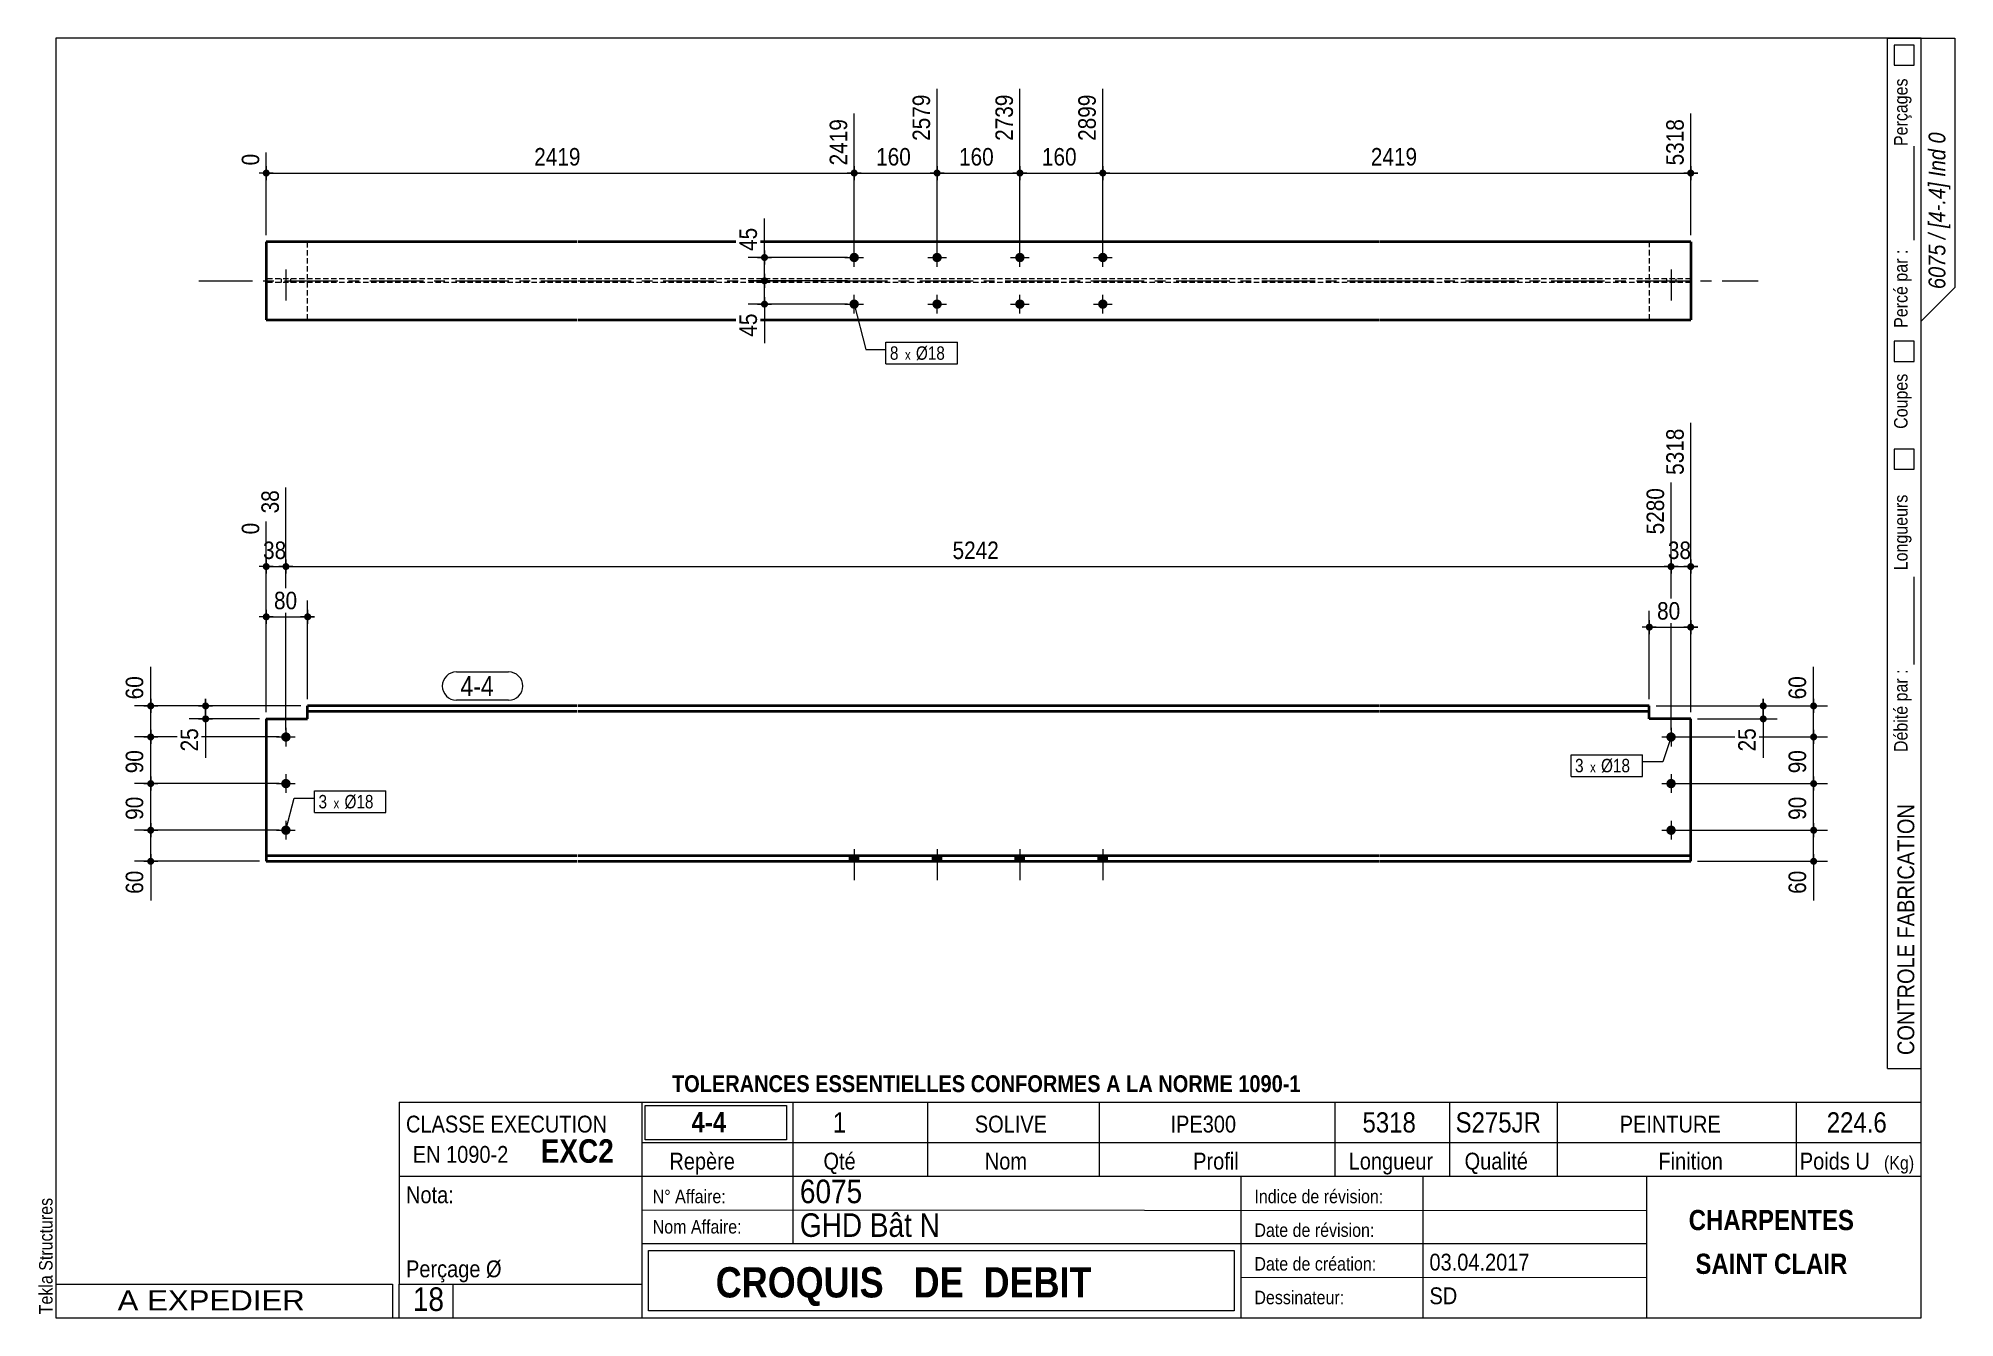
# Model space of a CAD drawing. Header units: millimetres. Extents: x 2 to 287, y 5 to 195.
import ezdxf

# ---------------------------------------------------------------- set-up
doc = ezdxf.new("R2010")
doc.units = ezdxf.units.MM
for name, pattern in [('AXES', [12.7, 7.9375, -1.5875, 1.5875, -1.5875]), ('CACHE2', [1.190625, 0.79375, -0.396875]), ('INTERROMPUX2', [9.525, 6.35, -3.175])]:
    doc.linetypes.add(name, pattern=pattern)
for name, color, linetype, lineweight in [('Autre type objet', 1, 'Continuous', 0), ('Axe', 1, 'Continuous', 0), ('Boulon', 7, 'Continuous', 0), ('Cache', 7, 'Continuous', 0), ('Cotation', 7, 'Continuous', 0), ('Désignation boulon', 3, 'Continuous', 0), ('Feuille dessin', 5, 'Continuous', 0), ('Piece', 2, 'Continuous', 0), ('Repère pièce', 3, 'Continuous', 0)]:
    doc.layers.add(name, color=color, linetype=linetype, lineweight=lineweight)
doc.styles.add('ARIAL', font='ARIAL.TTF')
doc.styles.add('ARIAL_BOLD', font='ARIALBD.TTF')
doc.styles.add('ARIAL_ITALIC', font='ARIALI.TTF')
doc.styles.add('ARIAL_NARROW', font='ARIAL.TTF')
doc.styles.add('COMIC_SANS_MS', font='COMIC.TTF')

# ---------------------------------------------------------------- blocks, each defined once
blk = doc.blocks.new('*A1')
at = {"layer": 'Boulon'}
for points in [[(124.25, 73.6), (124.25, 72.78), (122.87, 72.78), (122.87, 73.6)], [(124.25, 73.6), (124.25, 72.78), (122.87, 72.78), (122.87, 73.6)], [(136.56, 73.6), (136.56, 72.78), (135.18, 72.78), (135.18, 73.6)], [(136.56, 73.6), (136.56, 72.78), (135.18, 72.78), (135.18, 73.6)], [(148.87, 73.6), (148.87, 72.78), (147.48, 72.78), (147.48, 73.6)], [(148.87, 73.6), (148.87, 72.78), (147.48, 72.78), (147.48, 73.6)], [(161.18, 73.6), (161.18, 72.78), (159.79, 72.78), (159.79, 73.6)], [(161.18, 73.6), (161.18, 72.78), (159.79, 72.78), (159.79, 73.6)]]:
    blk.add_hatch(color=256, dxfattribs=at).paths.add_polyline_path(points, flags=17)
at = {"layer": 'Boulon', "linetype": 'Continuous', "lineweight": 0}
for p, q in [((123.56, 74.6), (123.56, 69.98)), ((123.56, 74.6), (123.56, 69.98)), ((135.87, 74.6), (135.87, 69.98)), ((135.87, 74.6), (135.87, 69.98)), ((148.18, 74.6), (148.18, 69.98)), ((148.18, 74.6), (148.18, 69.98)), ((160.48, 74.6), (160.48, 69.98)), ((160.48, 74.6), (160.48, 69.98)), ((122.87, 72.78), (122.87, 73.6)), ((122.87, 72.78), (122.87, 73.6)), ((124.25, 72.78), (124.25, 73.6)), ((124.25, 72.78), (124.25, 73.6)), ((135.18, 72.78), (135.18, 73.6)), ((135.18, 72.78), (135.18, 73.6)), ((136.56, 72.78), (136.56, 73.6)), ((136.56, 72.78), (136.56, 73.6)), ((147.48, 72.78), (147.48, 73.6)), ((147.48, 72.78), (147.48, 73.6)), ((148.87, 72.78), (148.87, 73.6)), ((148.87, 72.78), (148.87, 73.6)), ((159.79, 72.78), (159.79, 73.6)), ((159.79, 72.78), (159.79, 73.6)), ((161.18, 72.78), (161.18, 73.6)), ((161.18, 72.78), (161.18, 73.6))]:
    blk.add_line(p, q, dxfattribs=at)
blk = doc.blocks.new('*A2')
at = {"layer": 'Boulon'}
for points in [[(244.19, 91.27), (244.19, 91.31), (244.2, 91.34), (244.2, 91.37), (244.21, 91.41), (244.22, 91.44), (244.23, 91.47), (244.24, 91.5), (244.25, 91.53), (244.27, 91.56), (244.29, 91.59), (244.3, 91.62), (244.32, 91.65), (244.34, 91.68), (244.37, 91.7), (244.39, 91.73), (244.42, 91.75), (244.44, 91.77), (244.47, 91.79), (244.5, 91.81), (244.52, 91.83), (244.55, 91.85), (244.58, 91.86), (244.62, 91.88), (244.65, 91.89), (244.68, 91.9), (244.71, 91.91), (244.75, 91.92), (244.78, 91.92), (244.81, 91.93), (244.85, 91.93), (244.88, 91.93), (244.91, 91.93), (244.95, 91.93), (244.98, 91.92), (245.02, 91.92), (245.05, 91.91), (245.08, 91.9), (245.11, 91.89), (245.15, 91.88), (245.18, 91.86), (245.21, 91.85), (245.24, 91.83), (245.26, 91.81), (245.29, 91.79), (245.32, 91.77), (245.35, 91.75), (245.37, 91.73), (245.39, 91.7), (245.42, 91.68), (245.44, 91.65), (245.46, 91.62), (245.47, 91.59), (245.49, 91.56), (245.51, 91.53), (245.52, 91.5), (245.53, 91.47), (245.54, 91.44), (245.55, 91.41), (245.56, 91.37), (245.56, 91.34), (245.57, 91.31), (245.57, 91.27), (245.57, 91.24), (245.57, 91.2), (245.57, 91.17), (245.56, 91.14), (245.56, 91.1), (245.55, 91.07), (245.54, 91.04), (245.53, 91), (245.52, 90.97), (245.51, 90.94), (245.49, 90.91), (245.47, 90.88), (245.46, 90.85), (245.44, 90.83), (245.42, 90.8), (245.39, 90.77), (245.37, 90.75), (245.35, 90.73), (245.32, 90.7), (245.29, 90.68), (245.26, 90.66), (245.24, 90.64), (245.21, 90.63), (245.18, 90.61), (245.15, 90.6), (245.11, 90.59), (245.08, 90.58), (245.05, 90.57), (245.02, 90.56), (244.98, 90.55), (244.95, 90.55), (244.91, 90.55), (244.88, 90.55), (244.85, 90.55), (244.81, 90.55), (244.78, 90.55), (244.75, 90.56), (244.71, 90.57), (244.68, 90.58), (244.65, 90.59), (244.62, 90.6), (244.58, 90.61), (244.55, 90.63), (244.52, 90.64), (244.5, 90.66), (244.47, 90.68), (244.44, 90.7), (244.42, 90.73), (244.39, 90.75), (244.37, 90.77), (244.34, 90.8), (244.32, 90.83), (244.3, 90.85), (244.29, 90.88), (244.27, 90.91), (244.25, 90.94), (244.24, 90.97), (244.23, 91), (244.22, 91.04), (244.21, 91.07), (244.2, 91.1), (244.2, 91.14), (244.19, 91.17), (244.19, 91.2), (244.19, 91.24)], [(244.19, 84.35), (244.19, 84.38), (244.2, 84.42), (244.2, 84.45), (244.21, 84.48), (244.22, 84.52), (244.23, 84.55), (244.24, 84.58), (244.25, 84.61), (244.27, 84.64), (244.29, 84.67), (244.3, 84.7), (244.32, 84.73), (244.34, 84.75), (244.37, 84.78), (244.39, 84.8), (244.42, 84.83), (244.44, 84.85), (244.47, 84.87), (244.5, 84.89), (244.52, 84.91), (244.55, 84.93), (244.58, 84.94), (244.62, 84.95), (244.65, 84.97), (244.68, 84.98), (244.71, 84.99), (244.75, 84.99), (244.78, 85), (244.81, 85), (244.85, 85.01), (244.88, 85.01), (244.91, 85.01), (244.95, 85), (244.98, 85), (245.02, 84.99), (245.05, 84.99), (245.08, 84.98), (245.11, 84.97), (245.15, 84.95), (245.18, 84.94), (245.21, 84.93), (245.24, 84.91), (245.26, 84.89), (245.29, 84.87), (245.32, 84.85), (245.35, 84.83), (245.37, 84.8), (245.39, 84.78), (245.42, 84.75), (245.44, 84.73), (245.46, 84.7), (245.47, 84.67), (245.49, 84.64), (245.51, 84.61), (245.52, 84.58), (245.53, 84.55), (245.54, 84.52), (245.55, 84.48), (245.56, 84.45), (245.56, 84.42), (245.57, 84.38), (245.57, 84.35), (245.57, 84.32), (245.57, 84.28), (245.57, 84.25), (245.56, 84.21), (245.56, 84.18), (245.55, 84.15), (245.54, 84.11), (245.53, 84.08), (245.52, 84.05), (245.51, 84.02), (245.49, 83.99), (245.47, 83.96), (245.46, 83.93), (245.44, 83.9), (245.42, 83.88), (245.39, 83.85), (245.37, 83.83), (245.35, 83.8), (245.32, 83.78), (245.29, 83.76), (245.26, 83.74), (245.24, 83.72), (245.21, 83.7), (245.18, 83.69), (245.15, 83.68), (245.11, 83.66), (245.08, 83.65), (245.05, 83.64), (245.02, 83.64), (244.98, 83.63), (244.95, 83.63), (244.91, 83.62), (244.88, 83.62), (244.85, 83.62), (244.81, 83.63), (244.78, 83.63), (244.75, 83.64), (244.71, 83.64), (244.68, 83.65), (244.65, 83.66), (244.62, 83.68), (244.58, 83.69), (244.55, 83.7), (244.52, 83.72), (244.5, 83.74), (244.47, 83.76), (244.44, 83.78), (244.42, 83.8), (244.39, 83.83), (244.37, 83.85), (244.34, 83.88), (244.32, 83.9), (244.3, 83.93), (244.29, 83.96), (244.27, 83.99), (244.25, 84.02), (244.24, 84.05), (244.23, 84.08), (244.22, 84.11), (244.21, 84.15), (244.2, 84.18), (244.2, 84.21), (244.19, 84.25), (244.19, 84.28), (244.19, 84.32)], [(244.19, 77.43), (244.19, 77.46), (244.2, 77.49), (244.2, 77.53), (244.21, 77.56), (244.22, 77.59), (244.23, 77.63), (244.24, 77.66), (244.25, 77.69), (244.27, 77.72), (244.29, 77.75), (244.3, 77.78), (244.32, 77.8), (244.34, 77.83), (244.37, 77.86), (244.39, 77.88), (244.42, 77.91), (244.44, 77.93), (244.47, 77.95), (244.5, 77.97), (244.52, 77.99), (244.55, 78), (244.58, 78.02), (244.62, 78.03), (244.65, 78.04), (244.68, 78.05), (244.71, 78.06), (244.75, 78.07), (244.78, 78.08), (244.81, 78.08), (244.85, 78.08), (244.88, 78.08), (244.91, 78.08), (244.95, 78.08), (244.98, 78.08), (245.02, 78.07), (245.05, 78.06), (245.08, 78.05), (245.11, 78.04), (245.15, 78.03), (245.18, 78.02), (245.21, 78), (245.24, 77.99), (245.26, 77.97), (245.29, 77.95), (245.32, 77.93), (245.35, 77.91), (245.37, 77.88), (245.39, 77.86), (245.42, 77.83), (245.44, 77.8), (245.46, 77.78), (245.47, 77.75), (245.49, 77.72), (245.51, 77.69), (245.52, 77.66), (245.53, 77.63), (245.54, 77.59), (245.55, 77.56), (245.56, 77.53), (245.56, 77.49), (245.57, 77.46), (245.57, 77.43), (245.57, 77.39), (245.57, 77.36), (245.57, 77.32), (245.56, 77.29), (245.56, 77.26), (245.55, 77.22), (245.54, 77.19), (245.53, 77.16), (245.52, 77.13), (245.51, 77.1), (245.49, 77.07), (245.47, 77.04), (245.46, 77.01), (245.44, 76.98), (245.42, 76.95), (245.39, 76.93), (245.37, 76.9), (245.35, 76.88), (245.32, 76.86), (245.29, 76.84), (245.26, 76.82), (245.24, 76.8), (245.21, 76.78), (245.18, 76.77), (245.15, 76.75), (245.11, 76.74), (245.08, 76.73), (245.05, 76.72), (245.02, 76.71), (244.98, 76.71), (244.95, 76.7), (244.91, 76.7), (244.88, 76.7), (244.85, 76.7), (244.81, 76.7), (244.78, 76.71), (244.75, 76.71), (244.71, 76.72), (244.68, 76.73), (244.65, 76.74), (244.62, 76.75), (244.58, 76.77), (244.55, 76.78), (244.52, 76.8), (244.5, 76.82), (244.47, 76.84), (244.44, 76.86), (244.42, 76.88), (244.39, 76.9), (244.37, 76.93), (244.34, 76.95), (244.32, 76.98), (244.3, 77.01), (244.29, 77.04), (244.27, 77.07), (244.25, 77.1), (244.24, 77.13), (244.23, 77.16), (244.22, 77.19), (244.21, 77.22), (244.2, 77.26), (244.2, 77.29), (244.19, 77.32), (244.19, 77.36), (244.19, 77.39)]]:
    blk.add_hatch(color=256, dxfattribs=at).paths.add_polyline_path(points, flags=17)
at = {"layer": 'Boulon', "linetype": 'Continuous', "lineweight": 0}
for p, q in [((243.5, 91.24), (246.26, 91.24)), ((244.88, 92.62), (244.88, 89.85)), ((244.88, 85.7), (244.88, 82.93)), ((243.5, 84.32), (246.26, 84.32)), ((243.5, 77.39), (246.26, 77.39)), ((244.88, 78.78), (244.88, 76.01))]:
    blk.add_line(p, q, dxfattribs=at)
blk = doc.blocks.new('*A3')
at = {"layer": 'Boulon'}
for points in [[(38.47, 91.27), (38.47, 91.31), (38.48, 91.34), (38.48, 91.37), (38.49, 91.41), (38.5, 91.44), (38.51, 91.47), (38.52, 91.5), (38.54, 91.53), (38.55, 91.56), (38.57, 91.59), (38.59, 91.62), (38.61, 91.65), (38.63, 91.68), (38.65, 91.7), (38.67, 91.73), (38.7, 91.75), (38.72, 91.77), (38.75, 91.79), (38.78, 91.81), (38.81, 91.83), (38.84, 91.85), (38.87, 91.86), (38.9, 91.88), (38.93, 91.89), (38.96, 91.9), (39, 91.91), (39.03, 91.92), (39.06, 91.92), (39.1, 91.93), (39.13, 91.93), (39.16, 91.93), (39.2, 91.93), (39.23, 91.93), (39.27, 91.92), (39.3, 91.92), (39.33, 91.91), (39.36, 91.9), (39.4, 91.89), (39.43, 91.88), (39.46, 91.86), (39.49, 91.85), (39.52, 91.83), (39.55, 91.81), (39.58, 91.79), (39.6, 91.77), (39.63, 91.75), (39.65, 91.73), (39.68, 91.7), (39.7, 91.68), (39.72, 91.65), (39.74, 91.62), (39.76, 91.59), (39.77, 91.56), (39.79, 91.53), (39.8, 91.5), (39.82, 91.47), (39.83, 91.44), (39.84, 91.41), (39.84, 91.37), (39.85, 91.34), (39.85, 91.31), (39.86, 91.27), (39.86, 91.24), (39.86, 91.2), (39.85, 91.17), (39.85, 91.14), (39.84, 91.1), (39.84, 91.07), (39.83, 91.04), (39.82, 91), (39.8, 90.97), (39.79, 90.94), (39.77, 90.91), (39.76, 90.88), (39.74, 90.85), (39.72, 90.83), (39.7, 90.8), (39.68, 90.77), (39.65, 90.75), (39.63, 90.73), (39.6, 90.7), (39.58, 90.68), (39.55, 90.66), (39.52, 90.64), (39.49, 90.63), (39.46, 90.61), (39.43, 90.6), (39.4, 90.59), (39.36, 90.58), (39.33, 90.57), (39.3, 90.56), (39.27, 90.55), (39.23, 90.55), (39.2, 90.55), (39.16, 90.55), (39.13, 90.55), (39.1, 90.55), (39.06, 90.55), (39.03, 90.56), (39, 90.57), (38.96, 90.58), (38.93, 90.59), (38.9, 90.6), (38.87, 90.61), (38.84, 90.63), (38.81, 90.64), (38.78, 90.66), (38.75, 90.68), (38.72, 90.7), (38.7, 90.73), (38.67, 90.75), (38.65, 90.77), (38.63, 90.8), (38.61, 90.83), (38.59, 90.85), (38.57, 90.88), (38.55, 90.91), (38.54, 90.94), (38.52, 90.97), (38.51, 91), (38.5, 91.04), (38.49, 91.07), (38.48, 91.1), (38.48, 91.14), (38.47, 91.17), (38.47, 91.2), (38.47, 91.24)], [(38.47, 84.35), (38.47, 84.38), (38.48, 84.42), (38.48, 84.45), (38.49, 84.48), (38.5, 84.52), (38.51, 84.55), (38.52, 84.58), (38.54, 84.61), (38.55, 84.64), (38.57, 84.67), (38.59, 84.7), (38.61, 84.73), (38.63, 84.75), (38.65, 84.78), (38.67, 84.8), (38.7, 84.83), (38.72, 84.85), (38.75, 84.87), (38.78, 84.89), (38.81, 84.91), (38.84, 84.93), (38.87, 84.94), (38.9, 84.95), (38.93, 84.97), (38.96, 84.98), (39, 84.99), (39.03, 84.99), (39.06, 85), (39.1, 85), (39.13, 85.01), (39.16, 85.01), (39.2, 85.01), (39.23, 85), (39.27, 85), (39.3, 84.99), (39.33, 84.99), (39.36, 84.98), (39.4, 84.97), (39.43, 84.95), (39.46, 84.94), (39.49, 84.93), (39.52, 84.91), (39.55, 84.89), (39.58, 84.87), (39.6, 84.85), (39.63, 84.83), (39.65, 84.8), (39.68, 84.78), (39.7, 84.75), (39.72, 84.73), (39.74, 84.7), (39.76, 84.67), (39.77, 84.64), (39.79, 84.61), (39.8, 84.58), (39.82, 84.55), (39.83, 84.52), (39.84, 84.48), (39.84, 84.45), (39.85, 84.42), (39.85, 84.38), (39.86, 84.35), (39.86, 84.32), (39.86, 84.28), (39.85, 84.25), (39.85, 84.21), (39.84, 84.18), (39.84, 84.15), (39.83, 84.11), (39.82, 84.08), (39.8, 84.05), (39.79, 84.02), (39.77, 83.99), (39.76, 83.96), (39.74, 83.93), (39.72, 83.9), (39.7, 83.88), (39.68, 83.85), (39.65, 83.83), (39.63, 83.8), (39.6, 83.78), (39.58, 83.76), (39.55, 83.74), (39.52, 83.72), (39.49, 83.7), (39.46, 83.69), (39.43, 83.68), (39.4, 83.66), (39.36, 83.65), (39.33, 83.64), (39.3, 83.64), (39.27, 83.63), (39.23, 83.63), (39.2, 83.62), (39.16, 83.62), (39.13, 83.62), (39.1, 83.63), (39.06, 83.63), (39.03, 83.64), (39, 83.64), (38.96, 83.65), (38.93, 83.66), (38.9, 83.68), (38.87, 83.69), (38.84, 83.7), (38.81, 83.72), (38.78, 83.74), (38.75, 83.76), (38.72, 83.78), (38.7, 83.8), (38.67, 83.83), (38.65, 83.85), (38.63, 83.88), (38.61, 83.9), (38.59, 83.93), (38.57, 83.96), (38.55, 83.99), (38.54, 84.02), (38.52, 84.05), (38.51, 84.08), (38.5, 84.11), (38.49, 84.15), (38.48, 84.18), (38.48, 84.21), (38.47, 84.25), (38.47, 84.28), (38.47, 84.32)], [(38.47, 77.43), (38.47, 77.46), (38.48, 77.49), (38.48, 77.53), (38.49, 77.56), (38.5, 77.59), (38.51, 77.63), (38.52, 77.66), (38.54, 77.69), (38.55, 77.72), (38.57, 77.75), (38.59, 77.78), (38.61, 77.8), (38.63, 77.83), (38.65, 77.86), (38.67, 77.88), (38.7, 77.91), (38.72, 77.93), (38.75, 77.95), (38.78, 77.97), (38.81, 77.99), (38.84, 78), (38.87, 78.02), (38.9, 78.03), (38.93, 78.04), (38.96, 78.05), (39, 78.06), (39.03, 78.07), (39.06, 78.08), (39.1, 78.08), (39.13, 78.08), (39.16, 78.08), (39.2, 78.08), (39.23, 78.08), (39.27, 78.08), (39.3, 78.07), (39.33, 78.06), (39.36, 78.05), (39.4, 78.04), (39.43, 78.03), (39.46, 78.02), (39.49, 78), (39.52, 77.99), (39.55, 77.97), (39.58, 77.95), (39.6, 77.93), (39.63, 77.91), (39.65, 77.88), (39.68, 77.86), (39.7, 77.83), (39.72, 77.8), (39.74, 77.78), (39.76, 77.75), (39.77, 77.72), (39.79, 77.69), (39.8, 77.66), (39.82, 77.63), (39.83, 77.59), (39.84, 77.56), (39.84, 77.53), (39.85, 77.49), (39.85, 77.46), (39.86, 77.43), (39.86, 77.39), (39.86, 77.36), (39.85, 77.32), (39.85, 77.29), (39.84, 77.26), (39.84, 77.22), (39.83, 77.19), (39.82, 77.16), (39.8, 77.13), (39.79, 77.1), (39.77, 77.07), (39.76, 77.04), (39.74, 77.01), (39.72, 76.98), (39.7, 76.95), (39.68, 76.93), (39.65, 76.9), (39.63, 76.88), (39.6, 76.86), (39.58, 76.84), (39.55, 76.82), (39.52, 76.8), (39.49, 76.78), (39.46, 76.77), (39.43, 76.75), (39.4, 76.74), (39.36, 76.73), (39.33, 76.72), (39.3, 76.71), (39.27, 76.71), (39.23, 76.7), (39.2, 76.7), (39.16, 76.7), (39.13, 76.7), (39.1, 76.7), (39.06, 76.71), (39.03, 76.71), (39, 76.72), (38.96, 76.73), (38.93, 76.74), (38.9, 76.75), (38.87, 76.77), (38.84, 76.78), (38.81, 76.8), (38.78, 76.82), (38.75, 76.84), (38.72, 76.86), (38.7, 76.88), (38.67, 76.9), (38.65, 76.93), (38.63, 76.95), (38.61, 76.98), (38.59, 77.01), (38.57, 77.04), (38.55, 77.07), (38.54, 77.1), (38.52, 77.13), (38.51, 77.16), (38.5, 77.19), (38.49, 77.22), (38.48, 77.26), (38.48, 77.29), (38.47, 77.32), (38.47, 77.36), (38.47, 77.39)]]:
    blk.add_hatch(color=256, dxfattribs=at).paths.add_polyline_path(points, flags=17)
at = {"layer": 'Boulon', "linetype": 'Continuous', "lineweight": 0}
for p, q in [((37.78, 91.24), (40.55, 91.24)), ((39.16, 92.62), (39.16, 89.85)), ((39.16, 85.7), (39.16, 82.93)), ((37.78, 84.32), (40.55, 84.32)), ((37.78, 77.39), (40.55, 77.39)), ((39.16, 78.78), (39.16, 76.01))]:
    blk.add_line(p, q, dxfattribs=at)
blk = doc.blocks.new('*A4')
at = {"layer": 'Piece', "color": 2, "linetype": 'Continuous', "lineweight": 40}
for p, q in [((36.24, 93.930503), (42.394573, 93.930503)), ((36.24, 93.930503), (36.24, 72.776657)), ((42.394573, 93.930503), (42.394573, 95.85358)), ((82.394573, 95.85358), (42.394573, 95.85358)), ((82.394573, 95.030503), (42.394573, 95.030503)), ((201.549405, 95.85358), (82.494573, 95.85358)), ((201.549405, 95.030503), (82.494573, 95.030503)), ((241.649405, 95.85358), (201.649405, 95.85358)), ((241.649405, 95.030503), (201.649405, 95.030503)), ((241.649405, 93.930503), (241.649405, 95.85358)), ((247.803251, 93.930503), (241.649405, 93.930503)), ((247.803251, 72.776657), (247.803251, 93.930503)), ((82.394573, 73.599734), (36.24, 73.599734)), ((36.24, 72.776657), (82.394573, 72.776657)), ((201.549405, 73.599734), (82.494573, 73.599734)), ((82.494573, 72.776657), (201.549405, 72.776657)), ((247.803251, 73.599734), (201.649405, 73.599734)), ((201.649405, 72.776657), (247.803251, 72.776657))]:
    blk.add_line(p, q, dxfattribs=at)
blk = doc.blocks.new('*A5')
at = {"layer": 'Boulon'}
for points in [[(124.25, 162.41), (124.25, 162.38), (124.25, 162.35), (124.24, 162.31), (124.23, 162.28), (124.22, 162.25), (124.21, 162.21), (124.2, 162.18), (124.19, 162.15), (124.17, 162.12), (124.15, 162.09), (124.14, 162.06), (124.12, 162.04), (124.1, 162.01), (124.07, 161.98), (124.05, 161.96), (124.03, 161.93), (124, 161.91), (123.97, 161.89), (123.95, 161.87), (123.92, 161.85), (123.89, 161.84), (123.86, 161.82), (123.83, 161.81), (123.79, 161.8), (123.76, 161.79), (123.73, 161.78), (123.7, 161.77), (123.66, 161.76), (123.63, 161.76), (123.59, 161.76), (123.56, 161.76), (123.53, 161.76), (123.49, 161.76), (123.46, 161.76), (123.43, 161.77), (123.39, 161.78), (123.36, 161.79), (123.33, 161.8), (123.3, 161.81), (123.26, 161.82), (123.23, 161.84), (123.2, 161.85), (123.18, 161.87), (123.15, 161.89), (123.12, 161.91), (123.1, 161.93), (123.07, 161.96), (123.05, 161.98), (123.03, 162.01), (123, 162.04), (122.98, 162.06), (122.97, 162.09), (122.95, 162.12), (122.93, 162.15), (122.92, 162.18), (122.91, 162.21), (122.9, 162.25), (122.89, 162.28), (122.88, 162.31), (122.88, 162.35), (122.87, 162.38), (122.87, 162.41), (122.87, 162.45), (122.87, 162.48), (122.87, 162.52), (122.88, 162.55), (122.88, 162.58), (122.89, 162.62), (122.9, 162.65), (122.91, 162.68), (122.92, 162.71), (122.93, 162.74), (122.95, 162.77), (122.97, 162.8), (122.98, 162.83), (123, 162.86), (123.03, 162.89), (123.05, 162.91), (123.07, 162.94), (123.1, 162.96), (123.12, 162.98), (123.15, 163), (123.18, 163.02), (123.2, 163.04), (123.23, 163.06), (123.26, 163.07), (123.3, 163.09), (123.33, 163.1), (123.36, 163.11), (123.39, 163.12), (123.43, 163.13), (123.46, 163.13), (123.49, 163.14), (123.53, 163.14), (123.56, 163.14), (123.59, 163.14), (123.63, 163.14), (123.66, 163.13), (123.7, 163.13), (123.73, 163.12), (123.76, 163.11), (123.79, 163.1), (123.83, 163.09), (123.86, 163.07), (123.89, 163.06), (123.92, 163.04), (123.95, 163.02), (123.97, 163), (124, 162.98), (124.03, 162.96), (124.05, 162.94), (124.07, 162.91), (124.1, 162.89), (124.12, 162.86), (124.14, 162.83), (124.15, 162.8), (124.17, 162.77), (124.19, 162.74), (124.2, 162.71), (124.21, 162.68), (124.22, 162.65), (124.23, 162.62), (124.24, 162.58), (124.25, 162.55), (124.25, 162.52), (124.25, 162.48), (124.25, 162.45)], [(136.56, 162.41), (136.56, 162.38), (136.55, 162.35), (136.55, 162.31), (136.54, 162.28), (136.53, 162.25), (136.52, 162.21), (136.51, 162.18), (136.49, 162.15), (136.48, 162.12), (136.46, 162.09), (136.44, 162.06), (136.42, 162.04), (136.4, 162.01), (136.38, 161.98), (136.36, 161.96), (136.33, 161.93), (136.31, 161.91), (136.28, 161.89), (136.25, 161.87), (136.22, 161.85), (136.19, 161.84), (136.16, 161.82), (136.13, 161.81), (136.1, 161.8), (136.07, 161.79), (136.04, 161.78), (136, 161.77), (135.97, 161.76), (135.94, 161.76), (135.9, 161.76), (135.87, 161.76), (135.83, 161.76), (135.8, 161.76), (135.77, 161.76), (135.73, 161.77), (135.7, 161.78), (135.67, 161.79), (135.63, 161.8), (135.6, 161.81), (135.57, 161.82), (135.54, 161.84), (135.51, 161.85), (135.48, 161.87), (135.46, 161.89), (135.43, 161.91), (135.4, 161.93), (135.38, 161.96), (135.36, 161.98), (135.33, 162.01), (135.31, 162.04), (135.29, 162.06), (135.27, 162.09), (135.26, 162.12), (135.24, 162.15), (135.23, 162.18), (135.22, 162.21), (135.21, 162.25), (135.2, 162.28), (135.19, 162.31), (135.18, 162.35), (135.18, 162.38), (135.18, 162.41), (135.18, 162.45), (135.18, 162.48), (135.18, 162.52), (135.18, 162.55), (135.19, 162.58), (135.2, 162.62), (135.21, 162.65), (135.22, 162.68), (135.23, 162.71), (135.24, 162.74), (135.26, 162.77), (135.27, 162.8), (135.29, 162.83), (135.31, 162.86), (135.33, 162.89), (135.36, 162.91), (135.38, 162.94), (135.4, 162.96), (135.43, 162.98), (135.46, 163), (135.48, 163.02), (135.51, 163.04), (135.54, 163.06), (135.57, 163.07), (135.6, 163.09), (135.63, 163.1), (135.67, 163.11), (135.7, 163.12), (135.73, 163.13), (135.77, 163.13), (135.8, 163.14), (135.83, 163.14), (135.87, 163.14), (135.9, 163.14), (135.94, 163.14), (135.97, 163.13), (136, 163.13), (136.04, 163.12), (136.07, 163.11), (136.1, 163.1), (136.13, 163.09), (136.16, 163.07), (136.19, 163.06), (136.22, 163.04), (136.25, 163.02), (136.28, 163), (136.31, 162.98), (136.33, 162.96), (136.36, 162.94), (136.38, 162.91), (136.4, 162.89), (136.42, 162.86), (136.44, 162.83), (136.46, 162.8), (136.48, 162.77), (136.49, 162.74), (136.51, 162.71), (136.52, 162.68), (136.53, 162.65), (136.54, 162.62), (136.55, 162.58), (136.55, 162.55), (136.56, 162.52), (136.56, 162.48), (136.56, 162.45)], [(148.87, 162.41), (148.86, 162.38), (148.86, 162.35), (148.85, 162.31), (148.85, 162.28), (148.84, 162.25), (148.83, 162.21), (148.82, 162.18), (148.8, 162.15), (148.79, 162.12), (148.77, 162.09), (148.75, 162.06), (148.73, 162.04), (148.71, 162.01), (148.69, 161.98), (148.67, 161.96), (148.64, 161.93), (148.62, 161.91), (148.59, 161.89), (148.56, 161.87), (148.53, 161.85), (148.5, 161.84), (148.47, 161.82), (148.44, 161.81), (148.41, 161.8), (148.38, 161.79), (148.34, 161.78), (148.31, 161.77), (148.28, 161.76), (148.24, 161.76), (148.21, 161.76), (148.18, 161.76), (148.14, 161.76), (148.11, 161.76), (148.07, 161.76), (148.04, 161.77), (148.01, 161.78), (147.97, 161.79), (147.94, 161.8), (147.91, 161.81), (147.88, 161.82), (147.85, 161.84), (147.82, 161.85), (147.79, 161.87), (147.76, 161.89), (147.74, 161.91), (147.71, 161.93), (147.69, 161.96), (147.66, 161.98), (147.64, 162.01), (147.62, 162.04), (147.6, 162.06), (147.58, 162.09), (147.57, 162.12), (147.55, 162.15), (147.54, 162.18), (147.52, 162.21), (147.51, 162.25), (147.5, 162.28), (147.5, 162.31), (147.49, 162.35), (147.49, 162.38), (147.48, 162.41), (147.48, 162.45), (147.48, 162.48), (147.49, 162.52), (147.49, 162.55), (147.5, 162.58), (147.5, 162.62), (147.51, 162.65), (147.52, 162.68), (147.54, 162.71), (147.55, 162.74), (147.57, 162.77), (147.58, 162.8), (147.6, 162.83), (147.62, 162.86), (147.64, 162.89), (147.66, 162.91), (147.69, 162.94), (147.71, 162.96), (147.74, 162.98), (147.76, 163), (147.79, 163.02), (147.82, 163.04), (147.85, 163.06), (147.88, 163.07), (147.91, 163.09), (147.94, 163.1), (147.97, 163.11), (148.01, 163.12), (148.04, 163.13), (148.07, 163.13), (148.11, 163.14), (148.14, 163.14), (148.18, 163.14), (148.21, 163.14), (148.24, 163.14), (148.28, 163.13), (148.31, 163.13), (148.34, 163.12), (148.38, 163.11), (148.41, 163.1), (148.44, 163.09), (148.47, 163.07), (148.5, 163.06), (148.53, 163.04), (148.56, 163.02), (148.59, 163), (148.62, 162.98), (148.64, 162.96), (148.67, 162.94), (148.69, 162.91), (148.71, 162.89), (148.73, 162.86), (148.75, 162.83), (148.77, 162.8), (148.79, 162.77), (148.8, 162.74), (148.82, 162.71), (148.83, 162.68), (148.84, 162.65), (148.85, 162.62), (148.85, 162.58), (148.86, 162.55), (148.86, 162.52), (148.87, 162.48), (148.87, 162.45)], [(161.18, 162.41), (161.17, 162.38), (161.17, 162.35), (161.16, 162.31), (161.16, 162.28), (161.15, 162.25), (161.14, 162.21), (161.12, 162.18), (161.11, 162.15), (161.09, 162.12), (161.08, 162.09), (161.06, 162.06), (161.04, 162.04), (161.02, 162.01), (161, 161.98), (160.97, 161.96), (160.95, 161.93), (160.92, 161.91), (160.9, 161.89), (160.87, 161.87), (160.84, 161.85), (160.81, 161.84), (160.78, 161.82), (160.75, 161.81), (160.72, 161.8), (160.68, 161.79), (160.65, 161.78), (160.62, 161.77), (160.59, 161.76), (160.55, 161.76), (160.52, 161.76), (160.48, 161.76), (160.45, 161.76), (160.42, 161.76), (160.38, 161.76), (160.35, 161.77), (160.32, 161.78), (160.28, 161.79), (160.25, 161.8), (160.22, 161.81), (160.19, 161.82), (160.16, 161.84), (160.13, 161.85), (160.1, 161.87), (160.07, 161.89), (160.04, 161.91), (160.02, 161.93), (159.99, 161.96), (159.97, 161.98), (159.95, 162.01), (159.93, 162.04), (159.91, 162.06), (159.89, 162.09), (159.87, 162.12), (159.86, 162.15), (159.84, 162.18), (159.83, 162.21), (159.82, 162.25), (159.81, 162.28), (159.8, 162.31), (159.8, 162.35), (159.79, 162.38), (159.79, 162.41), (159.79, 162.45), (159.79, 162.48), (159.79, 162.52), (159.8, 162.55), (159.8, 162.58), (159.81, 162.62), (159.82, 162.65), (159.83, 162.68), (159.84, 162.71), (159.86, 162.74), (159.87, 162.77), (159.89, 162.8), (159.91, 162.83), (159.93, 162.86), (159.95, 162.89), (159.97, 162.91), (159.99, 162.94), (160.02, 162.96), (160.04, 162.98), (160.07, 163), (160.1, 163.02), (160.13, 163.04), (160.16, 163.06), (160.19, 163.07), (160.22, 163.09), (160.25, 163.1), (160.28, 163.11), (160.32, 163.12), (160.35, 163.13), (160.38, 163.13), (160.42, 163.14), (160.45, 163.14), (160.48, 163.14), (160.52, 163.14), (160.55, 163.14), (160.59, 163.13), (160.62, 163.13), (160.65, 163.12), (160.68, 163.11), (160.72, 163.1), (160.75, 163.09), (160.78, 163.07), (160.81, 163.06), (160.84, 163.04), (160.87, 163.02), (160.9, 163), (160.92, 162.98), (160.95, 162.96), (160.97, 162.94), (161, 162.91), (161.02, 162.89), (161.04, 162.86), (161.06, 162.83), (161.08, 162.8), (161.09, 162.77), (161.11, 162.74), (161.12, 162.71), (161.14, 162.68), (161.15, 162.65), (161.16, 162.62), (161.16, 162.58), (161.17, 162.55), (161.17, 162.52), (161.18, 162.48), (161.18, 162.45)], [(124.25, 155.49), (124.25, 155.46), (124.25, 155.42), (124.24, 155.39), (124.23, 155.36), (124.22, 155.32), (124.21, 155.29), (124.2, 155.26), (124.19, 155.23), (124.17, 155.2), (124.15, 155.17), (124.14, 155.14), (124.12, 155.11), (124.1, 155.09), (124.07, 155.06), (124.05, 155.04), (124.03, 155.01), (124, 154.99), (123.97, 154.97), (123.95, 154.95), (123.92, 154.93), (123.89, 154.91), (123.86, 154.9), (123.83, 154.89), (123.79, 154.87), (123.76, 154.86), (123.73, 154.85), (123.7, 154.85), (123.66, 154.84), (123.63, 154.84), (123.59, 154.83), (123.56, 154.83), (123.53, 154.83), (123.49, 154.84), (123.46, 154.84), (123.43, 154.85), (123.39, 154.85), (123.36, 154.86), (123.33, 154.87), (123.3, 154.89), (123.26, 154.9), (123.23, 154.91), (123.2, 154.93), (123.18, 154.95), (123.15, 154.97), (123.12, 154.99), (123.1, 155.01), (123.07, 155.04), (123.05, 155.06), (123.03, 155.09), (123, 155.11), (122.98, 155.14), (122.97, 155.17), (122.95, 155.2), (122.93, 155.23), (122.92, 155.26), (122.91, 155.29), (122.9, 155.32), (122.89, 155.36), (122.88, 155.39), (122.88, 155.42), (122.87, 155.46), (122.87, 155.49), (122.87, 155.52), (122.87, 155.56), (122.87, 155.59), (122.88, 155.63), (122.88, 155.66), (122.89, 155.69), (122.9, 155.73), (122.91, 155.76), (122.92, 155.79), (122.93, 155.82), (122.95, 155.85), (122.97, 155.88), (122.98, 155.91), (123, 155.94), (123.03, 155.96), (123.05, 155.99), (123.07, 156.01), (123.1, 156.04), (123.12, 156.06), (123.15, 156.08), (123.18, 156.1), (123.2, 156.12), (123.23, 156.14), (123.26, 156.15), (123.3, 156.16), (123.33, 156.18), (123.36, 156.19), (123.39, 156.2), (123.43, 156.2), (123.46, 156.21), (123.49, 156.21), (123.53, 156.22), (123.56, 156.22), (123.59, 156.22), (123.63, 156.21), (123.66, 156.21), (123.7, 156.2), (123.73, 156.2), (123.76, 156.19), (123.79, 156.18), (123.83, 156.16), (123.86, 156.15), (123.89, 156.14), (123.92, 156.12), (123.95, 156.1), (123.97, 156.08), (124, 156.06), (124.03, 156.04), (124.05, 156.01), (124.07, 155.99), (124.1, 155.96), (124.12, 155.94), (124.14, 155.91), (124.15, 155.88), (124.17, 155.85), (124.19, 155.82), (124.2, 155.79), (124.21, 155.76), (124.22, 155.73), (124.23, 155.69), (124.24, 155.66), (124.25, 155.63), (124.25, 155.59), (124.25, 155.56), (124.25, 155.52)], [(136.56, 155.49), (136.56, 155.46), (136.55, 155.42), (136.55, 155.39), (136.54, 155.36), (136.53, 155.32), (136.52, 155.29), (136.51, 155.26), (136.49, 155.23), (136.48, 155.2), (136.46, 155.17), (136.44, 155.14), (136.42, 155.11), (136.4, 155.09), (136.38, 155.06), (136.36, 155.04), (136.33, 155.01), (136.31, 154.99), (136.28, 154.97), (136.25, 154.95), (136.22, 154.93), (136.19, 154.91), (136.16, 154.9), (136.13, 154.89), (136.1, 154.87), (136.07, 154.86), (136.04, 154.85), (136, 154.85), (135.97, 154.84), (135.94, 154.84), (135.9, 154.83), (135.87, 154.83), (135.83, 154.83), (135.8, 154.84), (135.77, 154.84), (135.73, 154.85), (135.7, 154.85), (135.67, 154.86), (135.63, 154.87), (135.6, 154.89), (135.57, 154.9), (135.54, 154.91), (135.51, 154.93), (135.48, 154.95), (135.46, 154.97), (135.43, 154.99), (135.4, 155.01), (135.38, 155.04), (135.36, 155.06), (135.33, 155.09), (135.31, 155.11), (135.29, 155.14), (135.27, 155.17), (135.26, 155.2), (135.24, 155.23), (135.23, 155.26), (135.22, 155.29), (135.21, 155.32), (135.2, 155.36), (135.19, 155.39), (135.18, 155.42), (135.18, 155.46), (135.18, 155.49), (135.18, 155.52), (135.18, 155.56), (135.18, 155.59), (135.18, 155.63), (135.19, 155.66), (135.2, 155.69), (135.21, 155.73), (135.22, 155.76), (135.23, 155.79), (135.24, 155.82), (135.26, 155.85), (135.27, 155.88), (135.29, 155.91), (135.31, 155.94), (135.33, 155.96), (135.36, 155.99), (135.38, 156.01), (135.4, 156.04), (135.43, 156.06), (135.46, 156.08), (135.48, 156.1), (135.51, 156.12), (135.54, 156.14), (135.57, 156.15), (135.6, 156.16), (135.63, 156.18), (135.67, 156.19), (135.7, 156.2), (135.73, 156.2), (135.77, 156.21), (135.8, 156.21), (135.83, 156.22), (135.87, 156.22), (135.9, 156.22), (135.94, 156.21), (135.97, 156.21), (136, 156.2), (136.04, 156.2), (136.07, 156.19), (136.1, 156.18), (136.13, 156.16), (136.16, 156.15), (136.19, 156.14), (136.22, 156.12), (136.25, 156.1), (136.28, 156.08), (136.31, 156.06), (136.33, 156.04), (136.36, 156.01), (136.38, 155.99), (136.4, 155.96), (136.42, 155.94), (136.44, 155.91), (136.46, 155.88), (136.48, 155.85), (136.49, 155.82), (136.51, 155.79), (136.52, 155.76), (136.53, 155.73), (136.54, 155.69), (136.55, 155.66), (136.55, 155.63), (136.56, 155.59), (136.56, 155.56), (136.56, 155.52)], [(148.87, 155.49), (148.86, 155.46), (148.86, 155.42), (148.85, 155.39), (148.85, 155.36), (148.84, 155.32), (148.83, 155.29), (148.82, 155.26), (148.8, 155.23), (148.79, 155.2), (148.77, 155.17), (148.75, 155.14), (148.73, 155.11), (148.71, 155.09), (148.69, 155.06), (148.67, 155.04), (148.64, 155.01), (148.62, 154.99), (148.59, 154.97), (148.56, 154.95), (148.53, 154.93), (148.5, 154.91), (148.47, 154.9), (148.44, 154.89), (148.41, 154.87), (148.38, 154.86), (148.34, 154.85), (148.31, 154.85), (148.28, 154.84), (148.24, 154.84), (148.21, 154.83), (148.18, 154.83), (148.14, 154.83), (148.11, 154.84), (148.07, 154.84), (148.04, 154.85), (148.01, 154.85), (147.97, 154.86), (147.94, 154.87), (147.91, 154.89), (147.88, 154.9), (147.85, 154.91), (147.82, 154.93), (147.79, 154.95), (147.76, 154.97), (147.74, 154.99), (147.71, 155.01), (147.69, 155.04), (147.66, 155.06), (147.64, 155.09), (147.62, 155.11), (147.6, 155.14), (147.58, 155.17), (147.57, 155.2), (147.55, 155.23), (147.54, 155.26), (147.52, 155.29), (147.51, 155.32), (147.5, 155.36), (147.5, 155.39), (147.49, 155.42), (147.49, 155.46), (147.48, 155.49), (147.48, 155.52), (147.48, 155.56), (147.49, 155.59), (147.49, 155.63), (147.5, 155.66), (147.5, 155.69), (147.51, 155.73), (147.52, 155.76), (147.54, 155.79), (147.55, 155.82), (147.57, 155.85), (147.58, 155.88), (147.6, 155.91), (147.62, 155.94), (147.64, 155.96), (147.66, 155.99), (147.69, 156.01), (147.71, 156.04), (147.74, 156.06), (147.76, 156.08), (147.79, 156.1), (147.82, 156.12), (147.85, 156.14), (147.88, 156.15), (147.91, 156.16), (147.94, 156.18), (147.97, 156.19), (148.01, 156.2), (148.04, 156.2), (148.07, 156.21), (148.11, 156.21), (148.14, 156.22), (148.18, 156.22), (148.21, 156.22), (148.24, 156.21), (148.28, 156.21), (148.31, 156.2), (148.34, 156.2), (148.38, 156.19), (148.41, 156.18), (148.44, 156.16), (148.47, 156.15), (148.5, 156.14), (148.53, 156.12), (148.56, 156.1), (148.59, 156.08), (148.62, 156.06), (148.64, 156.04), (148.67, 156.01), (148.69, 155.99), (148.71, 155.96), (148.73, 155.94), (148.75, 155.91), (148.77, 155.88), (148.79, 155.85), (148.8, 155.82), (148.82, 155.79), (148.83, 155.76), (148.84, 155.73), (148.85, 155.69), (148.85, 155.66), (148.86, 155.63), (148.86, 155.59), (148.87, 155.56), (148.87, 155.52)], [(161.18, 155.49), (161.17, 155.46), (161.17, 155.42), (161.16, 155.39), (161.16, 155.36), (161.15, 155.32), (161.14, 155.29), (161.12, 155.26), (161.11, 155.23), (161.09, 155.2), (161.08, 155.17), (161.06, 155.14), (161.04, 155.11), (161.02, 155.09), (161, 155.06), (160.97, 155.04), (160.95, 155.01), (160.92, 154.99), (160.9, 154.97), (160.87, 154.95), (160.84, 154.93), (160.81, 154.91), (160.78, 154.9), (160.75, 154.89), (160.72, 154.87), (160.68, 154.86), (160.65, 154.85), (160.62, 154.85), (160.59, 154.84), (160.55, 154.84), (160.52, 154.83), (160.48, 154.83), (160.45, 154.83), (160.42, 154.84), (160.38, 154.84), (160.35, 154.85), (160.32, 154.85), (160.28, 154.86), (160.25, 154.87), (160.22, 154.89), (160.19, 154.9), (160.16, 154.91), (160.13, 154.93), (160.1, 154.95), (160.07, 154.97), (160.04, 154.99), (160.02, 155.01), (159.99, 155.04), (159.97, 155.06), (159.95, 155.09), (159.93, 155.11), (159.91, 155.14), (159.89, 155.17), (159.87, 155.2), (159.86, 155.23), (159.84, 155.26), (159.83, 155.29), (159.82, 155.32), (159.81, 155.36), (159.8, 155.39), (159.8, 155.42), (159.79, 155.46), (159.79, 155.49), (159.79, 155.52), (159.79, 155.56), (159.79, 155.59), (159.8, 155.63), (159.8, 155.66), (159.81, 155.69), (159.82, 155.73), (159.83, 155.76), (159.84, 155.79), (159.86, 155.82), (159.87, 155.85), (159.89, 155.88), (159.91, 155.91), (159.93, 155.94), (159.95, 155.96), (159.97, 155.99), (159.99, 156.01), (160.02, 156.04), (160.04, 156.06), (160.07, 156.08), (160.1, 156.1), (160.13, 156.12), (160.16, 156.14), (160.19, 156.15), (160.22, 156.16), (160.25, 156.18), (160.28, 156.19), (160.32, 156.2), (160.35, 156.2), (160.38, 156.21), (160.42, 156.21), (160.45, 156.22), (160.48, 156.22), (160.52, 156.22), (160.55, 156.21), (160.59, 156.21), (160.62, 156.2), (160.65, 156.2), (160.68, 156.19), (160.72, 156.18), (160.75, 156.16), (160.78, 156.15), (160.81, 156.14), (160.84, 156.12), (160.87, 156.1), (160.9, 156.08), (160.92, 156.06), (160.95, 156.04), (160.97, 156.01), (161, 155.99), (161.02, 155.96), (161.04, 155.94), (161.06, 155.91), (161.08, 155.88), (161.09, 155.85), (161.11, 155.82), (161.12, 155.79), (161.14, 155.76), (161.15, 155.73), (161.16, 155.69), (161.16, 155.66), (161.17, 155.63), (161.17, 155.59), (161.18, 155.56), (161.18, 155.52)]]:
    blk.add_hatch(color=256, dxfattribs=at).paths.add_polyline_path(points, flags=17)
at = {"layer": 'Boulon', "linetype": 'Continuous', "lineweight": 0}
for p, q in [((122.18, 162.45), (124.95, 162.45)), ((123.56, 161.06), (123.56, 163.83)), ((134.48, 162.45), (137.25, 162.45)), ((135.87, 161.06), (135.87, 163.83)), ((146.79, 162.45), (149.56, 162.45)), ((148.18, 161.06), (148.18, 163.83)), ((159.1, 162.45), (161.87, 162.45)), ((160.48, 161.06), (160.48, 163.83)), ((123.56, 154.14), (123.56, 156.91)), ((135.87, 154.14), (135.87, 156.91)), ((148.18, 154.14), (148.18, 156.91)), ((160.48, 154.14), (160.48, 156.91)), ((122.18, 155.52), (124.95, 155.52)), ((134.48, 155.52), (137.25, 155.52)), ((146.79, 155.52), (149.56, 155.52)), ((159.1, 155.52), (161.87, 155.52))]:
    blk.add_line(p, q, dxfattribs=at)
blk = doc.blocks.new('*A6')
at = {"layer": 'Boulon', "linetype": 'INTERROMPUX2', "lineweight": 0}
for p, q in [((244.880113, 160.678636), (244.880113, 156.063251)), ((244.880113, 160.678636), (244.880113, 156.063251)), ((244.880113, 160.678636), (244.880113, 156.063251)), ((244.187805, 159.259405), (244.187805, 158.713251)), ((244.187805, 159.259405), (244.187805, 158.713251)), ((244.187805, 159.259405), (244.187805, 158.713251)), ((245.572421, 159.259405), (245.572421, 158.713251)), ((245.572421, 159.259405), (245.572421, 158.713251)), ((245.572421, 159.259405), (245.572421, 158.713251))]:
    blk.add_line(p, q, dxfattribs=at)
blk = doc.blocks.new('*A7')
at = {"layer": 'Boulon', "linetype": 'INTERROMPUX2', "lineweight": 0}
for p, q in [((39.163785, 160.678636), (39.163785, 156.063251)), ((39.163785, 160.678636), (39.163785, 156.063251)), ((39.163785, 160.678636), (39.163785, 156.063251)), ((38.471477, 159.259405), (38.471477, 158.713251)), ((38.471477, 159.259405), (38.471477, 158.713251)), ((38.471477, 159.259405), (38.471477, 158.713251)), ((39.856093, 159.259405), (39.856093, 158.713251)), ((39.856093, 159.259405), (39.856093, 158.713251)), ((39.856093, 159.259405), (39.856093, 158.713251))]:
    blk.add_line(p, q, dxfattribs=at)
blk = doc.blocks.new('*A8')
at = {"layer": 'Axe', "color": 1, "linetype": 'AXES', "lineweight": 15}
for p, q in [((26.24, 158.986328), (82.394573, 158.986328)), ((82.494573, 158.986328), (201.549405, 158.986328)), ((201.649405, 158.986328), (257.803251, 158.986328))]:
    blk.add_line(p, q, dxfattribs=at)
at = {"layer": 'Cache', "color": 7, "linetype": 'CACHE2', "lineweight": 20}
for p, q in [((42.394573, 153.217098), (42.394573, 164.755559)), ((241.649405, 164.755559), (241.649405, 153.217098)), ((82.394573, 159.259405), (36.24, 159.259405)), ((82.394573, 158.713251), (36.24, 158.713251)), ((201.549405, 159.259405), (82.494573, 159.259405)), ((201.549405, 158.713251), (82.494573, 158.713251)), ((247.803251, 159.259405), (201.649405, 159.259405)), ((247.803251, 158.713251), (201.649405, 158.713251))]:
    blk.add_line(p, q, dxfattribs=at)
at = {"layer": 'Piece', "color": 2, "linetype": 'Continuous', "lineweight": 40}
for p, q in [((82.394573, 164.755559), (36.24, 164.755559)), ((36.24, 164.755559), (36.24, 153.217098)), ((106, 164.755559), (82.494573, 164.755559)), ((201.549405, 164.755559), (109.64, 164.755559)), ((247.803251, 164.755559), (201.649405, 164.755559)), ((247.803251, 164.755559), (247.803251, 153.217098)), ((36.24, 153.217098), (82.394573, 153.217098)), ((82.494573, 153.217098), (106, 153.217098)), ((109.64, 153.217098), (201.549405, 153.217098)), ((201.649405, 153.217098), (247.803251, 153.217098))]:
    blk.add_line(p, q, dxfattribs=at)
blk = doc.blocks.new('*A9')
at = {"layer": 'Feuille dessin', "linetype": 'Continuous', "lineweight": 0}
for p, q in [((282, 195), (5, 195)), ((5, 195), (5, 5)), ((282, 5), (282, 195)), ((5, 5), (282, 5))]:
    blk.add_line(p, q, dxfattribs=at)
at = {"layer": 'Feuille dessin', "style": 'ARIAL', "width": 0.85}
blk.add_text('Tekla Structures', height=2, rotation=90, dxfattribs=at).set_placement((4.5, 5.5))
blk = doc.blocks.new('*A10')
at = {"layer": 'Autre type objet', "linetype": 'Continuous', "lineweight": 0}
for p, q in [((277, 42), (277, 195)), ((277, 195), (287, 195)), ((278, 194), (278, 191)), ((281, 194), (278, 194)), ((281, 191), (281, 194)), ((282, 42), (282, 195)), ((287, 195), (287, 158)), ((278, 191), (281, 191)), ((281, 165), (281, 179)), ((287, 158), (282, 153)), ((278, 150), (278, 147)), ((281, 150), (278, 150)), ((281, 147), (281, 150)), ((278, 147), (281, 147)), ((278, 134), (278, 131)), ((281, 134), (278, 134)), ((281, 131), (281, 134)), ((278, 131), (281, 131)), ((281, 102), (281, 115)), ((277, 42), (282, 42))]:
    blk.add_line(p, q, dxfattribs=at)
at = {"layer": 'Autre type objet', "width": 0.85}
for s, height, style, p in [('Perçages', 2, 'ARIAL', (280, 179)), ('6075 / [4-.4] Ind 0', 2.5, 'ARIAL_ITALIC', (285.619109, 157.760245)), ('Percé par :', 2, 'ARIAL', (280, 152)), ('Coupes', 2, 'ARIAL', (280, 137)), ('Longueurs', 2, 'ARIAL', (280, 116)), ('Débité par :', 2, 'ARIAL', (280, 89)), ('CONTROLE FABRICATION', 2.5, 'ARIAL', (281, 44))]:
    blk.add_text(s, height=height, rotation=90, dxfattribs=dict(at, style=style)).set_placement(p)
blk = doc.blocks.new('*A11')
at = {"layer": 'Autre type objet', "linetype": 'Continuous', "lineweight": 0}
for p, q in [((56, 37), (92, 37)), ((56, 37), (56, 10)), ((92, 37), (92, 10)), ((56, 26), (92, 26)), ((56, 10), (92, 10)), ((56, 5), (56, 10)), ((64, 5), (64, 10)), ((56, 5), (64, 5))]:
    blk.add_line(p, q, dxfattribs=at)
at = {"layer": 'Autre type objet', "width": 0.85}
for s, height, style, p in [('CLASSE EXECUTION', 2.5, 'ARIAL', (57, 32.5)), ('EXC2', 3.5, 'ARIAL_BOLD', (77, 28)), ('EN 1090-2', 2.5, 'ARIAL', (58, 28)), ('Nota:', 2.5, 'ARIAL', (57, 22)), ('Perçage Ø', 2.5, 'ARIAL', (57, 11)), ('18', 3.5, 'ARIAL_NARROW', (58.014234, 6))]:
    blk.add_text(s, height=height, dxfattribs=dict(at, style=style)).set_placement(p)
blk = doc.blocks.new('*A12')
at = {"layer": 'Autre type objet', "linetype": 'Continuous', "lineweight": 0}
for p, q in [((92, 37), (282, 37)), ((92, 37), (92, 31)), ((114.5, 31), (114.5, 37)), ((134.5, 31), (134.5, 37)), ((160, 31), (160, 37)), ((195, 31), (195, 37)), ((212, 31), (212, 37)), ((228, 31), (228, 37)), ((263.5, 31), (263.5, 37)), ((282, 31), (282, 37)), ((92.51953, 36.5), (113.5, 36.5)), ((92.51953, 31.394341), (92.51953, 36.5)), ((113.5, 36.5), (113.5, 31.394341)), ((113.5, 31.394341), (92.51953, 31.394341)), ((92, 31), (282, 31)), ((92, 31), (92, 5)), ((114.5, 16), (114.5, 31)), ((134.5, 26), (134.5, 31)), ((160, 26), (160, 31)), ((195, 26), (195, 31)), ((212, 26), (212, 31)), ((228, 26), (228, 31)), ((263.5, 26), (263.5, 31)), ((282, 5), (282, 31)), ((92, 26), (282, 26)), ((181, 26), (181, 5)), ((208, 26), (208, 5)), ((241.262466, 5), (241.262466, 26)), ((92, 21), (241.327069, 20.935451)), ((92, 16), (181, 16)), ((93, 15), (180, 15)), ((93, 6), (93, 15)), ((180, 15), (180, 6)), ((181, 16), (241.297815, 16.021151)), ((181, 11), (241.217807, 10.969512)), ((180, 6), (93, 6)), ((92, 5), (282, 5))]:
    blk.add_line(p, q, dxfattribs=at)
at = {"layer": 'Autre type objet', "width": 0.85}
for s, height, style, p in [('TOLERANCES ESSENTIELLES CONFORMES A LA NORME 1090-1', 2.5, 'ARIAL_BOLD', (96.5, 38.5)), ('4-4', 3, 'ARIAL_BOLD', (99.398273, 32.540141)), ('1', 3, 'ARIAL', (120.389893, 32.5)), ('SOLIVE', 2.5, 'ARIAL', (141.474609, 32.5)), ('IPE300', 2.5, 'ARIAL', (170.538574, 32.5)), ('5318', 3, 'ARIAL', (199.053223, 32.5)), ('S275JR', 3, 'ARIAL', (212.880127, 32.5)), ('PEINTURE', 2.5, 'ARIAL', (237.24646, 32.5)), ('224.6', 3, 'ARIAL', (267.997314, 32.5)), ('Repère', 2.5, 'ARIAL', (96.112978, 27)), ('Qté', 2.5, 'ARIAL', (119, 27)), ('Nom', 2.5, 'ARIAL', (142.961426, 27)), ('Profil', 2.5, 'ARIAL', (173.903564, 27)), ('Longueur', 2.5, 'ARIAL', (197, 27)), ('Qualité', 2.5, 'ARIAL', (214.218018, 27)), ('Finition', 2.5, 'ARIAL', (243, 27)), ('Poids U', 2.5, 'ARIAL', (264, 27)), ('(Kg)', 2, 'ARIAL', (276.5, 27)), ('N° Affaire:', 2, 'ARIAL', (93.640566, 22)), ('6075', 3.5, 'ARIAL', (115.5, 22)), ('Indice de révision:', 2, 'ARIAL', (183, 22)), ('GHD Bât N', 3.5, 'ARIAL', (115.5, 17)), ('CHARPENTES', 3, 'ARIAL_BOLD', (247.5, 18)), ('Nom Affaire:', 2, 'ARIAL', (93.640566, 17.5)), ('Date de révision:', 2, 'ARIAL', (183, 17)), ('03.04.2017', 2.5, 'ARIAL', (209, 12)), ('SAINT CLAIR', 3, 'ARIAL_BOLD', (248.5, 11.5)), ('CROQUIS   DE  DEBIT', 4.5, 'ARIAL_BOLD', (103, 8)), ('Date de création:', 2, 'ARIAL', (183, 12)), ('Dessinateur:', 2, 'ARIAL', (183, 7)), ('SD', 2.5, 'ARIAL', (209, 7))]:
    blk.add_text(s, height=height, dxfattribs=dict(at, style=style)).set_placement(p)
blk = doc.blocks.new('*A13')
at = {"layer": 'Autre type objet', "linetype": 'Continuous', "lineweight": 0}
for p, q in [((5, 10), (55, 10)), ((5, 10), (5, 5)), ((55, 10), (55, 5)), ((5, 5), (55, 5))]:
    blk.add_line(p, q, dxfattribs=at)
at = {"layer": 'Autre type objet', "style": 'ARIAL', "width": 1.105}
blk.add_text('A EXPEDIER', height=3, dxfattribs=at).set_placement((14.169647, 6.073465))
blk = doc.blocks.new('*A14')
at = {"layer": 'Cotation'}
for points in [[(27.21, 95.33), (27.19, 95.34), (27.16, 95.34), (27.14, 95.34), (27.11, 95.35), (27.09, 95.36), (27.06, 95.36), (27.04, 95.37), (27.02, 95.38), (26.99, 95.39), (26.97, 95.41), (26.95, 95.42), (26.93, 95.44), (26.91, 95.45), (26.89, 95.47), (26.87, 95.49), (26.85, 95.5), (26.84, 95.52), (26.82, 95.54), (26.81, 95.56), (26.79, 95.59), (26.78, 95.61), (26.77, 95.63), (26.76, 95.65), (26.75, 95.68), (26.74, 95.7), (26.73, 95.73), (26.73, 95.75), (26.72, 95.78), (26.72, 95.8), (26.72, 95.83), (26.72, 95.85), (26.72, 95.88), (26.72, 95.9), (26.72, 95.93), (26.73, 95.96), (26.73, 95.98), (26.74, 96), (26.75, 96.03), (26.76, 96.05), (26.77, 96.08), (26.78, 96.1), (26.79, 96.12), (26.81, 96.14), (26.82, 96.16), (26.84, 96.18), (26.85, 96.2), (26.87, 96.22), (26.89, 96.24), (26.91, 96.26), (26.93, 96.27), (26.95, 96.29), (26.97, 96.3), (26.99, 96.31), (27.02, 96.32), (27.04, 96.33), (27.06, 96.34), (27.09, 96.35), (27.11, 96.36), (27.14, 96.36), (27.16, 96.37), (27.19, 96.37), (27.21, 96.37), (27.24, 96.37), (27.26, 96.37), (27.29, 96.37), (27.31, 96.37), (27.34, 96.36), (27.36, 96.36), (27.39, 96.35), (27.41, 96.34), (27.44, 96.33), (27.46, 96.32), (27.48, 96.31), (27.51, 96.3), (27.53, 96.29), (27.55, 96.27), (27.57, 96.26), (27.59, 96.24), (27.61, 96.22), (27.62, 96.2), (27.64, 96.18), (27.66, 96.16), (27.67, 96.14), (27.68, 96.12), (27.7, 96.1), (27.71, 96.08), (27.72, 96.05), (27.73, 96.03), (27.74, 96), (27.74, 95.98), (27.75, 95.96), (27.75, 95.93), (27.76, 95.9), (27.76, 95.88), (27.76, 95.85), (27.76, 95.83), (27.76, 95.8), (27.75, 95.78), (27.75, 95.75), (27.74, 95.73), (27.74, 95.7), (27.73, 95.68), (27.72, 95.65), (27.71, 95.63), (27.7, 95.61), (27.68, 95.59), (27.67, 95.56), (27.66, 95.54), (27.64, 95.52), (27.62, 95.5), (27.61, 95.49), (27.59, 95.47), (27.57, 95.45), (27.55, 95.44), (27.53, 95.42), (27.51, 95.41), (27.48, 95.39), (27.46, 95.38), (27.44, 95.37), (27.41, 95.36), (27.39, 95.36), (27.36, 95.35), (27.34, 95.34), (27.31, 95.34), (27.29, 95.34), (27.26, 95.33), (27.24, 95.33)], [(27.21, 93.41), (27.19, 93.41), (27.16, 93.42), (27.14, 93.42), (27.11, 93.43), (27.09, 93.43), (27.06, 93.44), (27.04, 93.45), (27.02, 93.46), (26.99, 93.47), (26.97, 93.48), (26.95, 93.5), (26.93, 93.51), (26.91, 93.53), (26.89, 93.55), (26.87, 93.56), (26.85, 93.58), (26.84, 93.6), (26.82, 93.62), (26.81, 93.64), (26.79, 93.66), (26.78, 93.69), (26.77, 93.71), (26.76, 93.73), (26.75, 93.76), (26.74, 93.78), (26.73, 93.8), (26.73, 93.83), (26.72, 93.85), (26.72, 93.88), (26.72, 93.9), (26.72, 93.93), (26.72, 93.96), (26.72, 93.98), (26.72, 94.01), (26.73, 94.03), (26.73, 94.06), (26.74, 94.08), (26.75, 94.11), (26.76, 94.13), (26.77, 94.15), (26.78, 94.18), (26.79, 94.2), (26.81, 94.22), (26.82, 94.24), (26.84, 94.26), (26.85, 94.28), (26.87, 94.3), (26.89, 94.32), (26.91, 94.33), (26.93, 94.35), (26.95, 94.36), (26.97, 94.38), (26.99, 94.39), (27.02, 94.4), (27.04, 94.41), (27.06, 94.42), (27.09, 94.43), (27.11, 94.43), (27.14, 94.44), (27.16, 94.44), (27.19, 94.45), (27.21, 94.45), (27.24, 94.45), (27.26, 94.45), (27.29, 94.45), (27.31, 94.44), (27.34, 94.44), (27.36, 94.43), (27.39, 94.43), (27.41, 94.42), (27.44, 94.41), (27.46, 94.4), (27.48, 94.39), (27.51, 94.38), (27.53, 94.36), (27.55, 94.35), (27.57, 94.33), (27.59, 94.32), (27.61, 94.3), (27.62, 94.28), (27.64, 94.26), (27.66, 94.24), (27.67, 94.22), (27.68, 94.2), (27.7, 94.18), (27.71, 94.15), (27.72, 94.13), (27.73, 94.11), (27.74, 94.08), (27.74, 94.06), (27.75, 94.03), (27.75, 94.01), (27.76, 93.98), (27.76, 93.96), (27.76, 93.93), (27.76, 93.9), (27.76, 93.88), (27.75, 93.85), (27.75, 93.83), (27.74, 93.8), (27.74, 93.78), (27.73, 93.76), (27.72, 93.73), (27.71, 93.71), (27.7, 93.69), (27.68, 93.66), (27.67, 93.64), (27.66, 93.62), (27.64, 93.6), (27.62, 93.58), (27.61, 93.56), (27.59, 93.55), (27.57, 93.53), (27.55, 93.51), (27.53, 93.5), (27.51, 93.48), (27.48, 93.47), (27.46, 93.46), (27.44, 93.45), (27.41, 93.44), (27.39, 93.43), (27.36, 93.43), (27.34, 93.42), (27.31, 93.42), (27.29, 93.41), (27.26, 93.41), (27.24, 93.41)]]:
    blk.add_hatch(color=256, dxfattribs=at).paths.add_polyline_path(points, flags=17)
at = {"layer": 'Cotation', "linetype": 'Continuous', "lineweight": 0}
for p, q in [((27.24, 96.89), (27.24, 94.81)), ((27.24, 95.85), (27.24, 96.89)), ((41.39, 95.85), (24.82, 95.85)), ((35.24, 93.93), (24.82, 93.93)), ((26.2, 95.85), (28.28, 95.85)), ((26.2, 93.93), (28.28, 93.93)), ((27.24, 93.93), (27.24, 95.85)), ((27.24, 94.97), (27.24, 92.89)), ((27.24, 93.93), (27.24, 88.12)), ((27.24, 93.93), (27.24, 88.12))]:
    blk.add_line(p, q, dxfattribs=at)
at = {"layer": 'Cotation'}
for p in [(27.24, 95.85), (27.24, 93.93)]:
    blk.add_point(p, dxfattribs=at)
at = {"layer": 'Cotation', "style": 'ARIAL', "width": 0.85}
blk.add_text('25', height=2.6, rotation=90.0002, dxfattribs=at).set_placement((26.12, 89.1))
blk = doc.blocks.new('*A15')
at = {"layer": 'Cotation'}
for points in [[(258.55, 95.33), (258.52, 95.34), (258.5, 95.34), (258.47, 95.34), (258.45, 95.35), (258.42, 95.36), (258.4, 95.36), (258.38, 95.37), (258.35, 95.38), (258.33, 95.39), (258.31, 95.41), (258.29, 95.42), (258.26, 95.44), (258.24, 95.45), (258.22, 95.47), (258.21, 95.49), (258.19, 95.5), (258.17, 95.52), (258.16, 95.54), (258.14, 95.56), (258.13, 95.59), (258.12, 95.61), (258.1, 95.63), (258.09, 95.65), (258.08, 95.68), (258.08, 95.7), (258.07, 95.73), (258.06, 95.75), (258.06, 95.78), (258.06, 95.8), (258.05, 95.83), (258.05, 95.85), (258.05, 95.88), (258.06, 95.9), (258.06, 95.93), (258.06, 95.96), (258.07, 95.98), (258.08, 96), (258.08, 96.03), (258.09, 96.05), (258.1, 96.08), (258.12, 96.1), (258.13, 96.12), (258.14, 96.14), (258.16, 96.16), (258.17, 96.18), (258.19, 96.2), (258.21, 96.22), (258.22, 96.24), (258.24, 96.26), (258.26, 96.27), (258.29, 96.29), (258.31, 96.3), (258.33, 96.31), (258.35, 96.32), (258.38, 96.33), (258.4, 96.34), (258.42, 96.35), (258.45, 96.36), (258.47, 96.36), (258.5, 96.37), (258.52, 96.37), (258.55, 96.37), (258.57, 96.37), (258.6, 96.37), (258.62, 96.37), (258.65, 96.37), (258.68, 96.36), (258.7, 96.36), (258.72, 96.35), (258.75, 96.34), (258.77, 96.33), (258.8, 96.32), (258.82, 96.31), (258.84, 96.3), (258.86, 96.29), (258.88, 96.27), (258.9, 96.26), (258.92, 96.24), (258.94, 96.22), (258.96, 96.2), (258.98, 96.18), (258.99, 96.16), (259.01, 96.14), (259.02, 96.12), (259.03, 96.1), (259.04, 96.08), (259.05, 96.05), (259.06, 96.03), (259.07, 96), (259.08, 95.98), (259.08, 95.96), (259.09, 95.93), (259.09, 95.9), (259.09, 95.88), (259.09, 95.85), (259.09, 95.83), (259.09, 95.8), (259.09, 95.78), (259.08, 95.75), (259.08, 95.73), (259.07, 95.7), (259.06, 95.68), (259.05, 95.65), (259.04, 95.63), (259.03, 95.61), (259.02, 95.59), (259.01, 95.56), (258.99, 95.54), (258.98, 95.52), (258.96, 95.5), (258.94, 95.49), (258.92, 95.47), (258.9, 95.45), (258.88, 95.44), (258.86, 95.42), (258.84, 95.41), (258.82, 95.39), (258.8, 95.38), (258.77, 95.37), (258.75, 95.36), (258.72, 95.36), (258.7, 95.35), (258.68, 95.34), (258.65, 95.34), (258.62, 95.34), (258.6, 95.33), (258.57, 95.33)], [(258.55, 93.41), (258.52, 93.41), (258.5, 93.42), (258.47, 93.42), (258.45, 93.43), (258.42, 93.43), (258.4, 93.44), (258.38, 93.45), (258.35, 93.46), (258.33, 93.47), (258.31, 93.48), (258.29, 93.5), (258.26, 93.51), (258.24, 93.53), (258.22, 93.55), (258.21, 93.56), (258.19, 93.58), (258.17, 93.6), (258.16, 93.62), (258.14, 93.64), (258.13, 93.66), (258.12, 93.69), (258.1, 93.71), (258.09, 93.73), (258.08, 93.76), (258.08, 93.78), (258.07, 93.8), (258.06, 93.83), (258.06, 93.85), (258.06, 93.88), (258.05, 93.9), (258.05, 93.93), (258.05, 93.96), (258.06, 93.98), (258.06, 94.01), (258.06, 94.03), (258.07, 94.06), (258.08, 94.08), (258.08, 94.11), (258.09, 94.13), (258.1, 94.15), (258.12, 94.18), (258.13, 94.2), (258.14, 94.22), (258.16, 94.24), (258.17, 94.26), (258.19, 94.28), (258.21, 94.3), (258.22, 94.32), (258.24, 94.33), (258.26, 94.35), (258.29, 94.36), (258.31, 94.38), (258.33, 94.39), (258.35, 94.4), (258.38, 94.41), (258.4, 94.42), (258.42, 94.43), (258.45, 94.43), (258.47, 94.44), (258.5, 94.44), (258.52, 94.45), (258.55, 94.45), (258.57, 94.45), (258.6, 94.45), (258.62, 94.45), (258.65, 94.44), (258.68, 94.44), (258.7, 94.43), (258.72, 94.43), (258.75, 94.42), (258.77, 94.41), (258.8, 94.4), (258.82, 94.39), (258.84, 94.38), (258.86, 94.36), (258.88, 94.35), (258.9, 94.33), (258.92, 94.32), (258.94, 94.3), (258.96, 94.28), (258.98, 94.26), (258.99, 94.24), (259.01, 94.22), (259.02, 94.2), (259.03, 94.18), (259.04, 94.15), (259.05, 94.13), (259.06, 94.11), (259.07, 94.08), (259.08, 94.06), (259.08, 94.03), (259.09, 94.01), (259.09, 93.98), (259.09, 93.96), (259.09, 93.93), (259.09, 93.9), (259.09, 93.88), (259.09, 93.85), (259.08, 93.83), (259.08, 93.8), (259.07, 93.78), (259.06, 93.76), (259.05, 93.73), (259.04, 93.71), (259.03, 93.69), (259.02, 93.66), (259.01, 93.64), (258.99, 93.62), (258.98, 93.6), (258.96, 93.58), (258.94, 93.56), (258.92, 93.55), (258.9, 93.53), (258.88, 93.51), (258.86, 93.5), (258.84, 93.48), (258.82, 93.47), (258.8, 93.46), (258.77, 93.45), (258.75, 93.44), (258.72, 93.43), (258.7, 93.43), (258.68, 93.42), (258.65, 93.42), (258.62, 93.41), (258.6, 93.41), (258.57, 93.41)]]:
    blk.add_hatch(color=256, dxfattribs=at).paths.add_polyline_path(points, flags=17)
at = {"layer": 'Cotation', "linetype": 'Continuous', "lineweight": 0}
for p, q in [((258.57, 96.89), (258.57, 94.81)), ((258.57, 95.85), (258.57, 96.89)), ((242.65, 95.85), (260.65, 95.85)), ((248.8, 93.93), (260.65, 93.93)), ((257.53, 95.85), (259.61, 95.85)), ((257.53, 93.93), (259.61, 93.93)), ((258.57, 93.93), (258.57, 95.85)), ((258.57, 94.97), (258.57, 92.89)), ((258.57, 93.93), (258.57, 88.12)), ((258.57, 93.93), (258.57, 88.12))]:
    blk.add_line(p, q, dxfattribs=at)
at = {"layer": 'Cotation'}
for p in [(258.57, 95.85), (258.57, 93.93)]:
    blk.add_point(p, dxfattribs=at)
at = {"layer": 'Cotation', "style": 'ARIAL', "width": 0.85}
blk.add_text('25', height=2.6, rotation=90.0002, dxfattribs=at).set_placement((257.45, 89.1))
blk = doc.blocks.new('*A16')
at = {"layer": 'Cotation'}
for points in [[(19.06, 76.87), (19.04, 76.87), (19.01, 76.88), (18.98, 76.88), (18.96, 76.89), (18.94, 76.89), (18.91, 76.9), (18.89, 76.91), (18.86, 76.92), (18.84, 76.93), (18.82, 76.95), (18.8, 76.96), (18.78, 76.97), (18.76, 76.99), (18.74, 77.01), (18.72, 77.02), (18.7, 77.04), (18.68, 77.06), (18.67, 77.08), (18.65, 77.1), (18.64, 77.12), (18.63, 77.15), (18.62, 77.17), (18.61, 77.19), (18.6, 77.22), (18.59, 77.24), (18.58, 77.27), (18.58, 77.29), (18.57, 77.32), (18.57, 77.34), (18.57, 77.37), (18.57, 77.39), (18.57, 77.42), (18.57, 77.44), (18.57, 77.47), (18.58, 77.49), (18.58, 77.52), (18.59, 77.54), (18.6, 77.57), (18.61, 77.59), (18.62, 77.61), (18.63, 77.64), (18.64, 77.66), (18.65, 77.68), (18.67, 77.7), (18.68, 77.72), (18.7, 77.74), (18.72, 77.76), (18.74, 77.78), (18.76, 77.79), (18.78, 77.81), (18.8, 77.82), (18.82, 77.84), (18.84, 77.85), (18.86, 77.86), (18.89, 77.87), (18.91, 77.88), (18.94, 77.89), (18.96, 77.9), (18.98, 77.9), (19.01, 77.91), (19.04, 77.91), (19.06, 77.91), (19.09, 77.91), (19.11, 77.91), (19.14, 77.91), (19.16, 77.91), (19.19, 77.9), (19.21, 77.9), (19.24, 77.89), (19.26, 77.88), (19.29, 77.87), (19.31, 77.86), (19.33, 77.85), (19.35, 77.84), (19.37, 77.82), (19.4, 77.81), (19.42, 77.79), (19.44, 77.78), (19.45, 77.76), (19.47, 77.74), (19.49, 77.72), (19.5, 77.7), (19.52, 77.68), (19.53, 77.66), (19.54, 77.64), (19.56, 77.61), (19.57, 77.59), (19.58, 77.57), (19.58, 77.54), (19.59, 77.52), (19.6, 77.49), (19.6, 77.47), (19.6, 77.44), (19.61, 77.42), (19.61, 77.39), (19.61, 77.37), (19.6, 77.34), (19.6, 77.32), (19.6, 77.29), (19.59, 77.27), (19.58, 77.24), (19.58, 77.22), (19.57, 77.19), (19.56, 77.17), (19.54, 77.15), (19.53, 77.12), (19.52, 77.1), (19.5, 77.08), (19.49, 77.06), (19.47, 77.04), (19.45, 77.02), (19.44, 77.01), (19.42, 76.99), (19.4, 76.97), (19.37, 76.96), (19.35, 76.95), (19.33, 76.93), (19.31, 76.92), (19.29, 76.91), (19.26, 76.9), (19.24, 76.89), (19.21, 76.89), (19.19, 76.88), (19.16, 76.88), (19.14, 76.87), (19.11, 76.87), (19.09, 76.87)], [(19.06, 72.26), (19.04, 72.26), (19.01, 72.26), (18.98, 72.27), (18.96, 72.27), (18.94, 72.28), (18.91, 72.29), (18.89, 72.3), (18.86, 72.31), (18.84, 72.32), (18.82, 72.33), (18.8, 72.34), (18.78, 72.36), (18.76, 72.37), (18.74, 72.39), (18.72, 72.41), (18.7, 72.43), (18.68, 72.45), (18.67, 72.47), (18.65, 72.49), (18.64, 72.51), (18.63, 72.53), (18.62, 72.55), (18.61, 72.58), (18.6, 72.6), (18.59, 72.63), (18.58, 72.65), (18.58, 72.68), (18.57, 72.7), (18.57, 72.73), (18.57, 72.75), (18.57, 72.78), (18.57, 72.8), (18.57, 72.83), (18.57, 72.85), (18.58, 72.88), (18.58, 72.9), (18.59, 72.93), (18.6, 72.95), (18.61, 72.98), (18.62, 73), (18.63, 73.02), (18.64, 73.04), (18.65, 73.07), (18.67, 73.09), (18.68, 73.11), (18.7, 73.13), (18.72, 73.14), (18.74, 73.16), (18.76, 73.18), (18.78, 73.19), (18.8, 73.21), (18.82, 73.22), (18.84, 73.24), (18.86, 73.25), (18.89, 73.26), (18.91, 73.27), (18.94, 73.27), (18.96, 73.28), (18.98, 73.29), (19.01, 73.29), (19.04, 73.29), (19.06, 73.3), (19.09, 73.3), (19.11, 73.3), (19.14, 73.29), (19.16, 73.29), (19.19, 73.29), (19.21, 73.28), (19.24, 73.27), (19.26, 73.27), (19.29, 73.26), (19.31, 73.25), (19.33, 73.24), (19.35, 73.22), (19.37, 73.21), (19.4, 73.19), (19.42, 73.18), (19.44, 73.16), (19.45, 73.14), (19.47, 73.13), (19.49, 73.11), (19.5, 73.09), (19.52, 73.07), (19.53, 73.04), (19.54, 73.02), (19.56, 73), (19.57, 72.98), (19.58, 72.95), (19.58, 72.93), (19.59, 72.9), (19.6, 72.88), (19.6, 72.85), (19.6, 72.83), (19.61, 72.8), (19.61, 72.78), (19.61, 72.75), (19.6, 72.73), (19.6, 72.7), (19.6, 72.68), (19.59, 72.65), (19.58, 72.63), (19.58, 72.6), (19.57, 72.58), (19.56, 72.55), (19.54, 72.53), (19.53, 72.51), (19.52, 72.49), (19.5, 72.47), (19.49, 72.45), (19.47, 72.43), (19.45, 72.41), (19.44, 72.39), (19.42, 72.37), (19.4, 72.36), (19.37, 72.34), (19.35, 72.33), (19.33, 72.32), (19.31, 72.31), (19.29, 72.3), (19.26, 72.29), (19.24, 72.28), (19.21, 72.27), (19.19, 72.27), (19.16, 72.26), (19.14, 72.26), (19.11, 72.26), (19.09, 72.26)]]:
    blk.add_hatch(color=256, dxfattribs=at).paths.add_polyline_path(points, flags=17)
at = {"layer": 'Cotation', "linetype": 'Continuous', "lineweight": 0}
for p, q in [((38.16, 77.39), (16.67, 77.39)), ((18.05, 77.39), (20.13, 77.39)), ((19.09, 78.43), (19.09, 76.35)), ((19.09, 77.39), (19.09, 78.43)), ((19.09, 72.78), (19.09, 77.39)), ((35.24, 72.78), (16.67, 72.78)), ((18.05, 72.78), (20.13, 72.78)), ((19.09, 73.82), (19.09, 71.74)), ((19.09, 72.78), (19.09, 66.97)), ((19.09, 72.78), (19.09, 66.97))]:
    blk.add_line(p, q, dxfattribs=at)
at = {"layer": 'Cotation'}
for p in [(19.09, 77.39), (19.09, 72.78)]:
    blk.add_point(p, dxfattribs=at)
at = {"layer": 'Cotation', "style": 'ARIAL', "width": 0.85}
blk.add_text('60', height=2.6, rotation=90.0002, dxfattribs=at).set_placement((17.97, 67.94))
blk = doc.blocks.new('*A17')
at = {"layer": 'Cotation'}
for points in [[(19.06, 83.8), (19.04, 83.8), (19.01, 83.8), (18.98, 83.81), (18.96, 83.81), (18.94, 83.82), (18.91, 83.83), (18.89, 83.83), (18.86, 83.85), (18.84, 83.86), (18.82, 83.87), (18.8, 83.88), (18.78, 83.9), (18.76, 83.91), (18.74, 83.93), (18.72, 83.95), (18.7, 83.97), (18.68, 83.99), (18.67, 84.01), (18.65, 84.03), (18.64, 84.05), (18.63, 84.07), (18.62, 84.09), (18.61, 84.12), (18.6, 84.14), (18.59, 84.16), (18.58, 84.19), (18.58, 84.21), (18.57, 84.24), (18.57, 84.26), (18.57, 84.29), (18.57, 84.32), (18.57, 84.34), (18.57, 84.37), (18.57, 84.39), (18.58, 84.42), (18.58, 84.44), (18.59, 84.47), (18.6, 84.49), (18.61, 84.51), (18.62, 84.54), (18.63, 84.56), (18.64, 84.58), (18.65, 84.6), (18.67, 84.62), (18.68, 84.65), (18.7, 84.66), (18.72, 84.68), (18.74, 84.7), (18.76, 84.72), (18.78, 84.73), (18.8, 84.75), (18.82, 84.76), (18.84, 84.77), (18.86, 84.79), (18.89, 84.8), (18.91, 84.8), (18.94, 84.81), (18.96, 84.82), (18.98, 84.83), (19.01, 84.83), (19.04, 84.83), (19.06, 84.83), (19.09, 84.84), (19.11, 84.83), (19.14, 84.83), (19.16, 84.83), (19.19, 84.83), (19.21, 84.82), (19.24, 84.81), (19.26, 84.8), (19.29, 84.8), (19.31, 84.79), (19.33, 84.77), (19.35, 84.76), (19.37, 84.75), (19.4, 84.73), (19.42, 84.72), (19.44, 84.7), (19.45, 84.68), (19.47, 84.66), (19.49, 84.65), (19.5, 84.62), (19.52, 84.6), (19.53, 84.58), (19.54, 84.56), (19.56, 84.54), (19.57, 84.51), (19.58, 84.49), (19.58, 84.47), (19.59, 84.44), (19.6, 84.42), (19.6, 84.39), (19.6, 84.37), (19.61, 84.34), (19.61, 84.32), (19.61, 84.29), (19.6, 84.26), (19.6, 84.24), (19.6, 84.21), (19.59, 84.19), (19.58, 84.16), (19.58, 84.14), (19.57, 84.12), (19.56, 84.09), (19.54, 84.07), (19.53, 84.05), (19.52, 84.03), (19.5, 84.01), (19.49, 83.99), (19.47, 83.97), (19.45, 83.95), (19.44, 83.93), (19.42, 83.91), (19.4, 83.9), (19.37, 83.88), (19.35, 83.87), (19.33, 83.86), (19.31, 83.85), (19.29, 83.83), (19.26, 83.83), (19.24, 83.82), (19.21, 83.81), (19.19, 83.81), (19.16, 83.8), (19.14, 83.8), (19.11, 83.8), (19.09, 83.8)], [(19.06, 76.87), (19.04, 76.87), (19.01, 76.88), (18.98, 76.88), (18.96, 76.89), (18.94, 76.89), (18.91, 76.9), (18.89, 76.91), (18.86, 76.92), (18.84, 76.93), (18.82, 76.95), (18.8, 76.96), (18.78, 76.97), (18.76, 76.99), (18.74, 77.01), (18.72, 77.02), (18.7, 77.04), (18.68, 77.06), (18.67, 77.08), (18.65, 77.1), (18.64, 77.12), (18.63, 77.15), (18.62, 77.17), (18.61, 77.19), (18.6, 77.22), (18.59, 77.24), (18.58, 77.27), (18.58, 77.29), (18.57, 77.32), (18.57, 77.34), (18.57, 77.37), (18.57, 77.39), (18.57, 77.42), (18.57, 77.44), (18.57, 77.47), (18.58, 77.49), (18.58, 77.52), (18.59, 77.54), (18.6, 77.57), (18.61, 77.59), (18.62, 77.61), (18.63, 77.64), (18.64, 77.66), (18.65, 77.68), (18.67, 77.7), (18.68, 77.72), (18.7, 77.74), (18.72, 77.76), (18.74, 77.78), (18.76, 77.79), (18.78, 77.81), (18.8, 77.82), (18.82, 77.84), (18.84, 77.85), (18.86, 77.86), (18.89, 77.87), (18.91, 77.88), (18.94, 77.89), (18.96, 77.9), (18.98, 77.9), (19.01, 77.91), (19.04, 77.91), (19.06, 77.91), (19.09, 77.91), (19.11, 77.91), (19.14, 77.91), (19.16, 77.91), (19.19, 77.9), (19.21, 77.9), (19.24, 77.89), (19.26, 77.88), (19.29, 77.87), (19.31, 77.86), (19.33, 77.85), (19.35, 77.84), (19.37, 77.82), (19.4, 77.81), (19.42, 77.79), (19.44, 77.78), (19.45, 77.76), (19.47, 77.74), (19.49, 77.72), (19.5, 77.7), (19.52, 77.68), (19.53, 77.66), (19.54, 77.64), (19.56, 77.61), (19.57, 77.59), (19.58, 77.57), (19.58, 77.54), (19.59, 77.52), (19.6, 77.49), (19.6, 77.47), (19.6, 77.44), (19.61, 77.42), (19.61, 77.39), (19.61, 77.37), (19.6, 77.34), (19.6, 77.32), (19.6, 77.29), (19.59, 77.27), (19.58, 77.24), (19.58, 77.22), (19.57, 77.19), (19.56, 77.17), (19.54, 77.15), (19.53, 77.12), (19.52, 77.1), (19.5, 77.08), (19.49, 77.06), (19.47, 77.04), (19.45, 77.02), (19.44, 77.01), (19.42, 76.99), (19.4, 76.97), (19.37, 76.96), (19.35, 76.95), (19.33, 76.93), (19.31, 76.92), (19.29, 76.91), (19.26, 76.9), (19.24, 76.89), (19.21, 76.89), (19.19, 76.88), (19.16, 76.88), (19.14, 76.87), (19.11, 76.87), (19.09, 76.87)]]:
    blk.add_hatch(color=256, dxfattribs=at).paths.add_polyline_path(points, flags=17)
at = {"layer": 'Cotation', "linetype": 'Continuous', "lineweight": 0}
for p, q in [((38.16, 84.32), (16.67, 84.32)), ((18.05, 84.32), (20.13, 84.32)), ((19.09, 85.36), (19.09, 83.28)), ((19.09, 84.32), (19.09, 85.36)), ((19.09, 77.39), (19.09, 84.32)), ((38.16, 77.39), (16.67, 77.39)), ((18.05, 77.39), (20.13, 77.39)), ((19.09, 78.43), (19.09, 76.35)), ((19.09, 77.39), (19.09, 76.35))]:
    blk.add_line(p, q, dxfattribs=at)
at = {"layer": 'Cotation'}
for p in [(19.09, 84.32), (19.09, 77.39)]:
    blk.add_point(p, dxfattribs=at)
at = {"layer": 'Cotation', "style": 'ARIAL', "width": 0.85}
blk.add_text('90', height=2.6, rotation=90.0002, dxfattribs=at).set_placement((17.97, 78.93))
blk = doc.blocks.new('*A18')
at = {"layer": 'Cotation'}
for points in [[(19.06, 90.72), (19.04, 90.72), (19.01, 90.72), (18.98, 90.73), (18.96, 90.73), (18.94, 90.74), (18.91, 90.75), (18.89, 90.76), (18.86, 90.77), (18.84, 90.78), (18.82, 90.79), (18.8, 90.81), (18.78, 90.82), (18.76, 90.84), (18.74, 90.85), (18.72, 90.87), (18.7, 90.89), (18.68, 90.91), (18.67, 90.93), (18.65, 90.95), (18.64, 90.97), (18.63, 90.99), (18.62, 91.02), (18.61, 91.04), (18.6, 91.06), (18.59, 91.09), (18.58, 91.11), (18.58, 91.14), (18.57, 91.16), (18.57, 91.19), (18.57, 91.21), (18.57, 91.24), (18.57, 91.26), (18.57, 91.29), (18.57, 91.31), (18.58, 91.34), (18.58, 91.36), (18.59, 91.39), (18.6, 91.41), (18.61, 91.44), (18.62, 91.46), (18.63, 91.48), (18.64, 91.51), (18.65, 91.53), (18.67, 91.55), (18.68, 91.57), (18.7, 91.59), (18.72, 91.61), (18.74, 91.62), (18.76, 91.64), (18.78, 91.66), (18.8, 91.67), (18.82, 91.68), (18.84, 91.7), (18.86, 91.71), (18.89, 91.72), (18.91, 91.73), (18.94, 91.74), (18.96, 91.74), (18.98, 91.75), (19.01, 91.75), (19.04, 91.76), (19.06, 91.76), (19.09, 91.76), (19.11, 91.76), (19.14, 91.76), (19.16, 91.75), (19.19, 91.75), (19.21, 91.74), (19.24, 91.74), (19.26, 91.73), (19.29, 91.72), (19.31, 91.71), (19.33, 91.7), (19.35, 91.68), (19.37, 91.67), (19.4, 91.66), (19.42, 91.64), (19.44, 91.62), (19.45, 91.61), (19.47, 91.59), (19.49, 91.57), (19.5, 91.55), (19.52, 91.53), (19.53, 91.51), (19.54, 91.48), (19.56, 91.46), (19.57, 91.44), (19.58, 91.41), (19.58, 91.39), (19.59, 91.36), (19.6, 91.34), (19.6, 91.31), (19.6, 91.29), (19.61, 91.26), (19.61, 91.24), (19.61, 91.21), (19.6, 91.19), (19.6, 91.16), (19.6, 91.14), (19.59, 91.11), (19.58, 91.09), (19.58, 91.06), (19.57, 91.04), (19.56, 91.02), (19.54, 90.99), (19.53, 90.97), (19.52, 90.95), (19.5, 90.93), (19.49, 90.91), (19.47, 90.89), (19.45, 90.87), (19.44, 90.85), (19.42, 90.84), (19.4, 90.82), (19.37, 90.81), (19.35, 90.79), (19.33, 90.78), (19.31, 90.77), (19.29, 90.76), (19.26, 90.75), (19.24, 90.74), (19.21, 90.73), (19.19, 90.73), (19.16, 90.72), (19.14, 90.72), (19.11, 90.72), (19.09, 90.72)], [(19.06, 83.8), (19.04, 83.8), (19.01, 83.8), (18.98, 83.81), (18.96, 83.81), (18.94, 83.82), (18.91, 83.83), (18.89, 83.83), (18.86, 83.85), (18.84, 83.86), (18.82, 83.87), (18.8, 83.88), (18.78, 83.9), (18.76, 83.91), (18.74, 83.93), (18.72, 83.95), (18.7, 83.97), (18.68, 83.99), (18.67, 84.01), (18.65, 84.03), (18.64, 84.05), (18.63, 84.07), (18.62, 84.09), (18.61, 84.12), (18.6, 84.14), (18.59, 84.16), (18.58, 84.19), (18.58, 84.21), (18.57, 84.24), (18.57, 84.26), (18.57, 84.29), (18.57, 84.32), (18.57, 84.34), (18.57, 84.37), (18.57, 84.39), (18.58, 84.42), (18.58, 84.44), (18.59, 84.47), (18.6, 84.49), (18.61, 84.51), (18.62, 84.54), (18.63, 84.56), (18.64, 84.58), (18.65, 84.6), (18.67, 84.62), (18.68, 84.65), (18.7, 84.66), (18.72, 84.68), (18.74, 84.7), (18.76, 84.72), (18.78, 84.73), (18.8, 84.75), (18.82, 84.76), (18.84, 84.77), (18.86, 84.79), (18.89, 84.8), (18.91, 84.8), (18.94, 84.81), (18.96, 84.82), (18.98, 84.83), (19.01, 84.83), (19.04, 84.83), (19.06, 84.83), (19.09, 84.84), (19.11, 84.83), (19.14, 84.83), (19.16, 84.83), (19.19, 84.83), (19.21, 84.82), (19.24, 84.81), (19.26, 84.8), (19.29, 84.8), (19.31, 84.79), (19.33, 84.77), (19.35, 84.76), (19.37, 84.75), (19.4, 84.73), (19.42, 84.72), (19.44, 84.7), (19.45, 84.68), (19.47, 84.66), (19.49, 84.65), (19.5, 84.62), (19.52, 84.6), (19.53, 84.58), (19.54, 84.56), (19.56, 84.54), (19.57, 84.51), (19.58, 84.49), (19.58, 84.47), (19.59, 84.44), (19.6, 84.42), (19.6, 84.39), (19.6, 84.37), (19.61, 84.34), (19.61, 84.32), (19.61, 84.29), (19.6, 84.26), (19.6, 84.24), (19.6, 84.21), (19.59, 84.19), (19.58, 84.16), (19.58, 84.14), (19.57, 84.12), (19.56, 84.09), (19.54, 84.07), (19.53, 84.05), (19.52, 84.03), (19.5, 84.01), (19.49, 83.99), (19.47, 83.97), (19.45, 83.95), (19.44, 83.93), (19.42, 83.91), (19.4, 83.9), (19.37, 83.88), (19.35, 83.87), (19.33, 83.86), (19.31, 83.85), (19.29, 83.83), (19.26, 83.83), (19.24, 83.82), (19.21, 83.81), (19.19, 83.81), (19.16, 83.8), (19.14, 83.8), (19.11, 83.8), (19.09, 83.8)]]:
    blk.add_hatch(color=256, dxfattribs=at).paths.add_polyline_path(points, flags=17)
at = {"layer": 'Cotation', "linetype": 'Continuous', "lineweight": 0}
for p, q in [((23, 91.24), (16.67, 91.24)), ((18.05, 91.24), (20.13, 91.24)), ((19.09, 92.28), (19.09, 90.2)), ((19.09, 91.24), (19.09, 92.28)), ((19.09, 84.32), (19.09, 91.24)), ((38.16, 91.24), (26.64, 91.24)), ((38.16, 84.32), (16.67, 84.32)), ((18.05, 84.32), (20.13, 84.32)), ((19.09, 85.36), (19.09, 83.28)), ((19.09, 84.32), (19.09, 83.28))]:
    blk.add_line(p, q, dxfattribs=at)
at = {"layer": 'Cotation'}
for p in [(19.09, 91.24), (19.09, 84.32)]:
    blk.add_point(p, dxfattribs=at)
at = {"layer": 'Cotation', "style": 'ARIAL', "width": 0.85}
blk.add_text('90', height=2.6, rotation=90.0002, dxfattribs=at).set_placement((17.97, 85.85))
blk = doc.blocks.new('*A19')
at = {"layer": 'Cotation'}
for points in [[(19.06, 95.33), (19.04, 95.34), (19.01, 95.34), (18.98, 95.34), (18.96, 95.35), (18.94, 95.36), (18.91, 95.36), (18.89, 95.37), (18.86, 95.38), (18.84, 95.39), (18.82, 95.41), (18.8, 95.42), (18.78, 95.44), (18.76, 95.45), (18.74, 95.47), (18.72, 95.49), (18.7, 95.5), (18.68, 95.52), (18.67, 95.54), (18.65, 95.56), (18.64, 95.59), (18.63, 95.61), (18.62, 95.63), (18.61, 95.65), (18.6, 95.68), (18.59, 95.7), (18.58, 95.73), (18.58, 95.75), (18.57, 95.78), (18.57, 95.8), (18.57, 95.83), (18.57, 95.85), (18.57, 95.88), (18.57, 95.9), (18.57, 95.93), (18.58, 95.96), (18.58, 95.98), (18.59, 96), (18.6, 96.03), (18.61, 96.05), (18.62, 96.08), (18.63, 96.1), (18.64, 96.12), (18.65, 96.14), (18.67, 96.16), (18.68, 96.18), (18.7, 96.2), (18.72, 96.22), (18.74, 96.24), (18.76, 96.26), (18.78, 96.27), (18.8, 96.29), (18.82, 96.3), (18.84, 96.31), (18.86, 96.32), (18.89, 96.33), (18.91, 96.34), (18.94, 96.35), (18.96, 96.36), (18.98, 96.36), (19.01, 96.37), (19.04, 96.37), (19.06, 96.37), (19.09, 96.37), (19.11, 96.37), (19.14, 96.37), (19.16, 96.37), (19.19, 96.36), (19.21, 96.36), (19.24, 96.35), (19.26, 96.34), (19.29, 96.33), (19.31, 96.32), (19.33, 96.31), (19.35, 96.3), (19.37, 96.29), (19.4, 96.27), (19.42, 96.26), (19.44, 96.24), (19.45, 96.22), (19.47, 96.2), (19.49, 96.18), (19.5, 96.16), (19.52, 96.14), (19.53, 96.12), (19.54, 96.1), (19.56, 96.08), (19.57, 96.05), (19.58, 96.03), (19.58, 96), (19.59, 95.98), (19.6, 95.96), (19.6, 95.93), (19.6, 95.9), (19.61, 95.88), (19.61, 95.85), (19.61, 95.83), (19.6, 95.8), (19.6, 95.78), (19.6, 95.75), (19.59, 95.73), (19.58, 95.7), (19.58, 95.68), (19.57, 95.65), (19.56, 95.63), (19.54, 95.61), (19.53, 95.59), (19.52, 95.56), (19.5, 95.54), (19.49, 95.52), (19.47, 95.5), (19.45, 95.49), (19.44, 95.47), (19.42, 95.45), (19.4, 95.44), (19.37, 95.42), (19.35, 95.41), (19.33, 95.39), (19.31, 95.38), (19.29, 95.37), (19.26, 95.36), (19.24, 95.36), (19.21, 95.35), (19.19, 95.34), (19.16, 95.34), (19.14, 95.34), (19.11, 95.33), (19.09, 95.33)], [(19.06, 90.72), (19.04, 90.72), (19.01, 90.72), (18.98, 90.73), (18.96, 90.73), (18.94, 90.74), (18.91, 90.75), (18.89, 90.76), (18.86, 90.77), (18.84, 90.78), (18.82, 90.79), (18.8, 90.81), (18.78, 90.82), (18.76, 90.84), (18.74, 90.85), (18.72, 90.87), (18.7, 90.89), (18.68, 90.91), (18.67, 90.93), (18.65, 90.95), (18.64, 90.97), (18.63, 90.99), (18.62, 91.02), (18.61, 91.04), (18.6, 91.06), (18.59, 91.09), (18.58, 91.11), (18.58, 91.14), (18.57, 91.16), (18.57, 91.19), (18.57, 91.21), (18.57, 91.24), (18.57, 91.26), (18.57, 91.29), (18.57, 91.31), (18.58, 91.34), (18.58, 91.36), (18.59, 91.39), (18.6, 91.41), (18.61, 91.44), (18.62, 91.46), (18.63, 91.48), (18.64, 91.51), (18.65, 91.53), (18.67, 91.55), (18.68, 91.57), (18.7, 91.59), (18.72, 91.61), (18.74, 91.62), (18.76, 91.64), (18.78, 91.66), (18.8, 91.67), (18.82, 91.68), (18.84, 91.7), (18.86, 91.71), (18.89, 91.72), (18.91, 91.73), (18.94, 91.74), (18.96, 91.74), (18.98, 91.75), (19.01, 91.75), (19.04, 91.76), (19.06, 91.76), (19.09, 91.76), (19.11, 91.76), (19.14, 91.76), (19.16, 91.75), (19.19, 91.75), (19.21, 91.74), (19.24, 91.74), (19.26, 91.73), (19.29, 91.72), (19.31, 91.71), (19.33, 91.7), (19.35, 91.68), (19.37, 91.67), (19.4, 91.66), (19.42, 91.64), (19.44, 91.62), (19.45, 91.61), (19.47, 91.59), (19.49, 91.57), (19.5, 91.55), (19.52, 91.53), (19.53, 91.51), (19.54, 91.48), (19.56, 91.46), (19.57, 91.44), (19.58, 91.41), (19.58, 91.39), (19.59, 91.36), (19.6, 91.34), (19.6, 91.31), (19.6, 91.29), (19.61, 91.26), (19.61, 91.24), (19.61, 91.21), (19.6, 91.19), (19.6, 91.16), (19.6, 91.14), (19.59, 91.11), (19.58, 91.09), (19.58, 91.06), (19.57, 91.04), (19.56, 91.02), (19.54, 90.99), (19.53, 90.97), (19.52, 90.95), (19.5, 90.93), (19.49, 90.91), (19.47, 90.89), (19.45, 90.87), (19.44, 90.85), (19.42, 90.84), (19.4, 90.82), (19.37, 90.81), (19.35, 90.79), (19.33, 90.78), (19.31, 90.77), (19.29, 90.76), (19.26, 90.75), (19.24, 90.74), (19.21, 90.73), (19.19, 90.73), (19.16, 90.72), (19.14, 90.72), (19.11, 90.72), (19.09, 90.72)]]:
    blk.add_hatch(color=256, dxfattribs=at).paths.add_polyline_path(points, flags=17)
at = {"layer": 'Cotation', "linetype": 'Continuous', "lineweight": 0}
for p, q in [((19.09, 95.85), (19.09, 101.66)), ((19.09, 95.85), (19.09, 101.66)), ((19.09, 96.89), (19.09, 94.81)), ((41.39, 95.85), (16.67, 95.85)), ((18.05, 95.85), (20.13, 95.85)), ((19.09, 91.24), (19.09, 95.85)), ((23, 91.24), (16.67, 91.24)), ((18.05, 91.24), (20.13, 91.24)), ((19.09, 92.28), (19.09, 90.2)), ((19.09, 91.24), (19.09, 90.2)), ((38.16, 91.24), (26.64, 91.24))]:
    blk.add_line(p, q, dxfattribs=at)
at = {"layer": 'Cotation'}
for p in [(19.09, 95.85), (19.09, 91.24)]:
    blk.add_point(p, dxfattribs=at)
at = {"layer": 'Cotation', "style": 'ARIAL', "width": 0.85}
blk.add_text('60', height=2.6, rotation=90.0002, dxfattribs=at).set_placement((17.97, 96.83))
blk = doc.blocks.new('*A20')
at = {"layer": 'Cotation'}
for points in [[(266.03, 76.87), (266, 76.87), (265.98, 76.88), (265.95, 76.88), (265.93, 76.89), (265.9, 76.89), (265.88, 76.9), (265.85, 76.91), (265.83, 76.92), (265.81, 76.93), (265.79, 76.95), (265.76, 76.96), (265.74, 76.97), (265.72, 76.99), (265.7, 77.01), (265.69, 77.02), (265.67, 77.04), (265.65, 77.06), (265.64, 77.08), (265.62, 77.1), (265.61, 77.12), (265.59, 77.15), (265.58, 77.17), (265.57, 77.19), (265.56, 77.22), (265.56, 77.24), (265.55, 77.27), (265.54, 77.29), (265.54, 77.32), (265.54, 77.34), (265.53, 77.37), (265.53, 77.39), (265.53, 77.42), (265.54, 77.44), (265.54, 77.47), (265.54, 77.49), (265.55, 77.52), (265.56, 77.54), (265.56, 77.57), (265.57, 77.59), (265.58, 77.61), (265.59, 77.64), (265.61, 77.66), (265.62, 77.68), (265.64, 77.7), (265.65, 77.72), (265.67, 77.74), (265.69, 77.76), (265.7, 77.78), (265.72, 77.79), (265.74, 77.81), (265.76, 77.82), (265.79, 77.84), (265.81, 77.85), (265.83, 77.86), (265.85, 77.87), (265.88, 77.88), (265.9, 77.89), (265.93, 77.9), (265.95, 77.9), (265.98, 77.91), (266, 77.91), (266.03, 77.91), (266.05, 77.91), (266.08, 77.91), (266.1, 77.91), (266.13, 77.91), (266.15, 77.9), (266.18, 77.9), (266.2, 77.89), (266.23, 77.88), (266.25, 77.87), (266.28, 77.86), (266.3, 77.85), (266.32, 77.84), (266.34, 77.82), (266.36, 77.81), (266.38, 77.79), (266.4, 77.78), (266.42, 77.76), (266.44, 77.74), (266.46, 77.72), (266.47, 77.7), (266.49, 77.68), (266.5, 77.66), (266.51, 77.64), (266.52, 77.61), (266.53, 77.59), (266.54, 77.57), (266.55, 77.54), (266.56, 77.52), (266.56, 77.49), (266.57, 77.47), (266.57, 77.44), (266.57, 77.42), (266.57, 77.39), (266.57, 77.37), (266.57, 77.34), (266.57, 77.32), (266.56, 77.29), (266.56, 77.27), (266.55, 77.24), (266.54, 77.22), (266.53, 77.19), (266.52, 77.17), (266.51, 77.15), (266.5, 77.12), (266.49, 77.1), (266.47, 77.08), (266.46, 77.06), (266.44, 77.04), (266.42, 77.02), (266.4, 77.01), (266.38, 76.99), (266.36, 76.97), (266.34, 76.96), (266.32, 76.95), (266.3, 76.93), (266.28, 76.92), (266.25, 76.91), (266.23, 76.9), (266.2, 76.89), (266.18, 76.89), (266.15, 76.88), (266.13, 76.88), (266.1, 76.87), (266.08, 76.87), (266.05, 76.87)], [(266.03, 72.26), (266, 72.26), (265.98, 72.26), (265.95, 72.27), (265.93, 72.27), (265.9, 72.28), (265.88, 72.29), (265.85, 72.3), (265.83, 72.31), (265.81, 72.32), (265.79, 72.33), (265.76, 72.34), (265.74, 72.36), (265.72, 72.37), (265.7, 72.39), (265.69, 72.41), (265.67, 72.43), (265.65, 72.45), (265.64, 72.47), (265.62, 72.49), (265.61, 72.51), (265.59, 72.53), (265.58, 72.55), (265.57, 72.58), (265.56, 72.6), (265.56, 72.63), (265.55, 72.65), (265.54, 72.68), (265.54, 72.7), (265.54, 72.73), (265.53, 72.75), (265.53, 72.78), (265.53, 72.8), (265.54, 72.83), (265.54, 72.85), (265.54, 72.88), (265.55, 72.9), (265.56, 72.93), (265.56, 72.95), (265.57, 72.98), (265.58, 73), (265.59, 73.02), (265.61, 73.04), (265.62, 73.07), (265.64, 73.09), (265.65, 73.11), (265.67, 73.13), (265.69, 73.14), (265.7, 73.16), (265.72, 73.18), (265.74, 73.19), (265.76, 73.21), (265.79, 73.22), (265.81, 73.24), (265.83, 73.25), (265.85, 73.26), (265.88, 73.27), (265.9, 73.27), (265.93, 73.28), (265.95, 73.29), (265.98, 73.29), (266, 73.29), (266.03, 73.3), (266.05, 73.3), (266.08, 73.3), (266.1, 73.29), (266.13, 73.29), (266.15, 73.29), (266.18, 73.28), (266.2, 73.27), (266.23, 73.27), (266.25, 73.26), (266.28, 73.25), (266.3, 73.24), (266.32, 73.22), (266.34, 73.21), (266.36, 73.19), (266.38, 73.18), (266.4, 73.16), (266.42, 73.14), (266.44, 73.13), (266.46, 73.11), (266.47, 73.09), (266.49, 73.07), (266.5, 73.04), (266.51, 73.02), (266.52, 73), (266.53, 72.98), (266.54, 72.95), (266.55, 72.93), (266.56, 72.9), (266.56, 72.88), (266.57, 72.85), (266.57, 72.83), (266.57, 72.8), (266.57, 72.78), (266.57, 72.75), (266.57, 72.73), (266.57, 72.7), (266.56, 72.68), (266.56, 72.65), (266.55, 72.63), (266.54, 72.6), (266.53, 72.58), (266.52, 72.55), (266.51, 72.53), (266.5, 72.51), (266.49, 72.49), (266.47, 72.47), (266.46, 72.45), (266.44, 72.43), (266.42, 72.41), (266.4, 72.39), (266.38, 72.37), (266.36, 72.36), (266.34, 72.34), (266.32, 72.33), (266.3, 72.32), (266.28, 72.31), (266.25, 72.3), (266.23, 72.29), (266.2, 72.28), (266.18, 72.27), (266.15, 72.27), (266.13, 72.26), (266.1, 72.26), (266.08, 72.26), (266.05, 72.26)]]:
    blk.add_hatch(color=256, dxfattribs=at).paths.add_polyline_path(points, flags=17)
at = {"layer": 'Cotation', "linetype": 'Continuous', "lineweight": 0}
for p, q in [((245.88, 77.39), (268.13, 77.39)), ((265.01, 77.39), (267.09, 77.39)), ((266.05, 78.43), (266.05, 76.35)), ((266.05, 77.39), (266.05, 78.43)), ((266.05, 72.78), (266.05, 77.39)), ((248.8, 72.78), (268.13, 72.78)), ((265.01, 72.78), (267.09, 72.78)), ((266.05, 73.82), (266.05, 71.74)), ((266.05, 72.78), (266.05, 66.97)), ((266.05, 72.78), (266.05, 66.97))]:
    blk.add_line(p, q, dxfattribs=at)
at = {"layer": 'Cotation'}
for p in [(266.05, 77.39), (266.05, 72.78)]:
    blk.add_point(p, dxfattribs=at)
at = {"layer": 'Cotation', "style": 'ARIAL', "width": 0.85}
blk.add_text('60', height=2.6, rotation=90.0002, dxfattribs=at).set_placement((264.93, 67.94))
blk = doc.blocks.new('*A21')
at = {"layer": 'Cotation'}
for points in [[(266.03, 83.8), (266, 83.8), (265.98, 83.8), (265.95, 83.81), (265.93, 83.81), (265.9, 83.82), (265.88, 83.83), (265.85, 83.83), (265.83, 83.85), (265.81, 83.86), (265.79, 83.87), (265.76, 83.88), (265.74, 83.9), (265.72, 83.91), (265.7, 83.93), (265.69, 83.95), (265.67, 83.97), (265.65, 83.99), (265.64, 84.01), (265.62, 84.03), (265.61, 84.05), (265.59, 84.07), (265.58, 84.09), (265.57, 84.12), (265.56, 84.14), (265.56, 84.16), (265.55, 84.19), (265.54, 84.21), (265.54, 84.24), (265.54, 84.26), (265.53, 84.29), (265.53, 84.32), (265.53, 84.34), (265.54, 84.37), (265.54, 84.39), (265.54, 84.42), (265.55, 84.44), (265.56, 84.47), (265.56, 84.49), (265.57, 84.51), (265.58, 84.54), (265.59, 84.56), (265.61, 84.58), (265.62, 84.6), (265.64, 84.62), (265.65, 84.65), (265.67, 84.66), (265.69, 84.68), (265.7, 84.7), (265.72, 84.72), (265.74, 84.73), (265.76, 84.75), (265.79, 84.76), (265.81, 84.77), (265.83, 84.79), (265.85, 84.8), (265.88, 84.8), (265.9, 84.81), (265.93, 84.82), (265.95, 84.83), (265.98, 84.83), (266, 84.83), (266.03, 84.83), (266.05, 84.84), (266.08, 84.83), (266.1, 84.83), (266.13, 84.83), (266.15, 84.83), (266.18, 84.82), (266.2, 84.81), (266.23, 84.8), (266.25, 84.8), (266.28, 84.79), (266.3, 84.77), (266.32, 84.76), (266.34, 84.75), (266.36, 84.73), (266.38, 84.72), (266.4, 84.7), (266.42, 84.68), (266.44, 84.66), (266.46, 84.65), (266.47, 84.62), (266.49, 84.6), (266.5, 84.58), (266.51, 84.56), (266.52, 84.54), (266.53, 84.51), (266.54, 84.49), (266.55, 84.47), (266.56, 84.44), (266.56, 84.42), (266.57, 84.39), (266.57, 84.37), (266.57, 84.34), (266.57, 84.32), (266.57, 84.29), (266.57, 84.26), (266.57, 84.24), (266.56, 84.21), (266.56, 84.19), (266.55, 84.16), (266.54, 84.14), (266.53, 84.12), (266.52, 84.09), (266.51, 84.07), (266.5, 84.05), (266.49, 84.03), (266.47, 84.01), (266.46, 83.99), (266.44, 83.97), (266.42, 83.95), (266.4, 83.93), (266.38, 83.91), (266.36, 83.9), (266.34, 83.88), (266.32, 83.87), (266.3, 83.86), (266.28, 83.85), (266.25, 83.83), (266.23, 83.83), (266.2, 83.82), (266.18, 83.81), (266.15, 83.81), (266.13, 83.8), (266.1, 83.8), (266.08, 83.8), (266.05, 83.8)], [(266.03, 76.87), (266, 76.87), (265.98, 76.88), (265.95, 76.88), (265.93, 76.89), (265.9, 76.89), (265.88, 76.9), (265.85, 76.91), (265.83, 76.92), (265.81, 76.93), (265.79, 76.95), (265.76, 76.96), (265.74, 76.97), (265.72, 76.99), (265.7, 77.01), (265.69, 77.02), (265.67, 77.04), (265.65, 77.06), (265.64, 77.08), (265.62, 77.1), (265.61, 77.12), (265.59, 77.15), (265.58, 77.17), (265.57, 77.19), (265.56, 77.22), (265.56, 77.24), (265.55, 77.27), (265.54, 77.29), (265.54, 77.32), (265.54, 77.34), (265.53, 77.37), (265.53, 77.39), (265.53, 77.42), (265.54, 77.44), (265.54, 77.47), (265.54, 77.49), (265.55, 77.52), (265.56, 77.54), (265.56, 77.57), (265.57, 77.59), (265.58, 77.61), (265.59, 77.64), (265.61, 77.66), (265.62, 77.68), (265.64, 77.7), (265.65, 77.72), (265.67, 77.74), (265.69, 77.76), (265.7, 77.78), (265.72, 77.79), (265.74, 77.81), (265.76, 77.82), (265.79, 77.84), (265.81, 77.85), (265.83, 77.86), (265.85, 77.87), (265.88, 77.88), (265.9, 77.89), (265.93, 77.9), (265.95, 77.9), (265.98, 77.91), (266, 77.91), (266.03, 77.91), (266.05, 77.91), (266.08, 77.91), (266.1, 77.91), (266.13, 77.91), (266.15, 77.9), (266.18, 77.9), (266.2, 77.89), (266.23, 77.88), (266.25, 77.87), (266.28, 77.86), (266.3, 77.85), (266.32, 77.84), (266.34, 77.82), (266.36, 77.81), (266.38, 77.79), (266.4, 77.78), (266.42, 77.76), (266.44, 77.74), (266.46, 77.72), (266.47, 77.7), (266.49, 77.68), (266.5, 77.66), (266.51, 77.64), (266.52, 77.61), (266.53, 77.59), (266.54, 77.57), (266.55, 77.54), (266.56, 77.52), (266.56, 77.49), (266.57, 77.47), (266.57, 77.44), (266.57, 77.42), (266.57, 77.39), (266.57, 77.37), (266.57, 77.34), (266.57, 77.32), (266.56, 77.29), (266.56, 77.27), (266.55, 77.24), (266.54, 77.22), (266.53, 77.19), (266.52, 77.17), (266.51, 77.15), (266.5, 77.12), (266.49, 77.1), (266.47, 77.08), (266.46, 77.06), (266.44, 77.04), (266.42, 77.02), (266.4, 77.01), (266.38, 76.99), (266.36, 76.97), (266.34, 76.96), (266.32, 76.95), (266.3, 76.93), (266.28, 76.92), (266.25, 76.91), (266.23, 76.9), (266.2, 76.89), (266.18, 76.89), (266.15, 76.88), (266.13, 76.88), (266.1, 76.87), (266.08, 76.87), (266.05, 76.87)]]:
    blk.add_hatch(color=256, dxfattribs=at).paths.add_polyline_path(points, flags=17)
at = {"layer": 'Cotation', "linetype": 'Continuous', "lineweight": 0}
for p, q in [((245.88, 84.32), (268.13, 84.32)), ((265.01, 84.32), (267.09, 84.32)), ((266.05, 85.36), (266.05, 83.28)), ((266.05, 84.32), (266.05, 85.36)), ((266.05, 77.39), (266.05, 84.32)), ((245.88, 77.39), (268.13, 77.39)), ((265.01, 77.39), (267.09, 77.39)), ((266.05, 78.43), (266.05, 76.35)), ((266.05, 77.39), (266.05, 76.35))]:
    blk.add_line(p, q, dxfattribs=at)
at = {"layer": 'Cotation'}
for p in [(266.05, 84.32), (266.05, 77.39)]:
    blk.add_point(p, dxfattribs=at)
at = {"layer": 'Cotation', "style": 'ARIAL', "width": 0.85}
blk.add_text('90', height=2.6, rotation=90.0002, dxfattribs=at).set_placement((264.93, 78.93))
blk = doc.blocks.new('*A22')
at = {"layer": 'Cotation'}
for points in [[(266.03, 90.72), (266, 90.72), (265.98, 90.72), (265.95, 90.73), (265.93, 90.73), (265.9, 90.74), (265.88, 90.75), (265.85, 90.76), (265.83, 90.77), (265.81, 90.78), (265.79, 90.79), (265.76, 90.81), (265.74, 90.82), (265.72, 90.84), (265.7, 90.85), (265.69, 90.87), (265.67, 90.89), (265.65, 90.91), (265.64, 90.93), (265.62, 90.95), (265.61, 90.97), (265.59, 90.99), (265.58, 91.02), (265.57, 91.04), (265.56, 91.06), (265.56, 91.09), (265.55, 91.11), (265.54, 91.14), (265.54, 91.16), (265.54, 91.19), (265.53, 91.21), (265.53, 91.24), (265.53, 91.26), (265.54, 91.29), (265.54, 91.31), (265.54, 91.34), (265.55, 91.36), (265.56, 91.39), (265.56, 91.41), (265.57, 91.44), (265.58, 91.46), (265.59, 91.48), (265.61, 91.51), (265.62, 91.53), (265.64, 91.55), (265.65, 91.57), (265.67, 91.59), (265.69, 91.61), (265.7, 91.62), (265.72, 91.64), (265.74, 91.66), (265.76, 91.67), (265.79, 91.68), (265.81, 91.7), (265.83, 91.71), (265.85, 91.72), (265.88, 91.73), (265.9, 91.74), (265.93, 91.74), (265.95, 91.75), (265.98, 91.75), (266, 91.76), (266.03, 91.76), (266.05, 91.76), (266.08, 91.76), (266.1, 91.76), (266.13, 91.75), (266.15, 91.75), (266.18, 91.74), (266.2, 91.74), (266.23, 91.73), (266.25, 91.72), (266.28, 91.71), (266.3, 91.7), (266.32, 91.68), (266.34, 91.67), (266.36, 91.66), (266.38, 91.64), (266.4, 91.62), (266.42, 91.61), (266.44, 91.59), (266.46, 91.57), (266.47, 91.55), (266.49, 91.53), (266.5, 91.51), (266.51, 91.48), (266.52, 91.46), (266.53, 91.44), (266.54, 91.41), (266.55, 91.39), (266.56, 91.36), (266.56, 91.34), (266.57, 91.31), (266.57, 91.29), (266.57, 91.26), (266.57, 91.24), (266.57, 91.21), (266.57, 91.19), (266.57, 91.16), (266.56, 91.14), (266.56, 91.11), (266.55, 91.09), (266.54, 91.06), (266.53, 91.04), (266.52, 91.02), (266.51, 90.99), (266.5, 90.97), (266.49, 90.95), (266.47, 90.93), (266.46, 90.91), (266.44, 90.89), (266.42, 90.87), (266.4, 90.85), (266.38, 90.84), (266.36, 90.82), (266.34, 90.81), (266.32, 90.79), (266.3, 90.78), (266.28, 90.77), (266.25, 90.76), (266.23, 90.75), (266.2, 90.74), (266.18, 90.73), (266.15, 90.73), (266.13, 90.72), (266.1, 90.72), (266.08, 90.72), (266.05, 90.72)], [(266.03, 83.8), (266, 83.8), (265.98, 83.8), (265.95, 83.81), (265.93, 83.81), (265.9, 83.82), (265.88, 83.83), (265.85, 83.83), (265.83, 83.85), (265.81, 83.86), (265.79, 83.87), (265.76, 83.88), (265.74, 83.9), (265.72, 83.91), (265.7, 83.93), (265.69, 83.95), (265.67, 83.97), (265.65, 83.99), (265.64, 84.01), (265.62, 84.03), (265.61, 84.05), (265.59, 84.07), (265.58, 84.09), (265.57, 84.12), (265.56, 84.14), (265.56, 84.16), (265.55, 84.19), (265.54, 84.21), (265.54, 84.24), (265.54, 84.26), (265.53, 84.29), (265.53, 84.32), (265.53, 84.34), (265.54, 84.37), (265.54, 84.39), (265.54, 84.42), (265.55, 84.44), (265.56, 84.47), (265.56, 84.49), (265.57, 84.51), (265.58, 84.54), (265.59, 84.56), (265.61, 84.58), (265.62, 84.6), (265.64, 84.62), (265.65, 84.65), (265.67, 84.66), (265.69, 84.68), (265.7, 84.7), (265.72, 84.72), (265.74, 84.73), (265.76, 84.75), (265.79, 84.76), (265.81, 84.77), (265.83, 84.79), (265.85, 84.8), (265.88, 84.8), (265.9, 84.81), (265.93, 84.82), (265.95, 84.83), (265.98, 84.83), (266, 84.83), (266.03, 84.83), (266.05, 84.84), (266.08, 84.83), (266.1, 84.83), (266.13, 84.83), (266.15, 84.83), (266.18, 84.82), (266.2, 84.81), (266.23, 84.8), (266.25, 84.8), (266.28, 84.79), (266.3, 84.77), (266.32, 84.76), (266.34, 84.75), (266.36, 84.73), (266.38, 84.72), (266.4, 84.7), (266.42, 84.68), (266.44, 84.66), (266.46, 84.65), (266.47, 84.62), (266.49, 84.6), (266.5, 84.58), (266.51, 84.56), (266.52, 84.54), (266.53, 84.51), (266.54, 84.49), (266.55, 84.47), (266.56, 84.44), (266.56, 84.42), (266.57, 84.39), (266.57, 84.37), (266.57, 84.34), (266.57, 84.32), (266.57, 84.29), (266.57, 84.26), (266.57, 84.24), (266.56, 84.21), (266.56, 84.19), (266.55, 84.16), (266.54, 84.14), (266.53, 84.12), (266.52, 84.09), (266.51, 84.07), (266.5, 84.05), (266.49, 84.03), (266.47, 84.01), (266.46, 83.99), (266.44, 83.97), (266.42, 83.95), (266.4, 83.93), (266.38, 83.91), (266.36, 83.9), (266.34, 83.88), (266.32, 83.87), (266.3, 83.86), (266.28, 83.85), (266.25, 83.83), (266.23, 83.83), (266.2, 83.82), (266.18, 83.81), (266.15, 83.81), (266.13, 83.8), (266.1, 83.8), (266.08, 83.8), (266.05, 83.8)]]:
    blk.add_hatch(color=256, dxfattribs=at).paths.add_polyline_path(points, flags=17)
at = {"layer": 'Cotation', "linetype": 'Continuous', "lineweight": 0}
for p, q in [((245.88, 91.24), (254.33, 91.24)), ((257.97, 91.24), (268.13, 91.24)), ((265.01, 91.24), (267.09, 91.24)), ((266.05, 92.28), (266.05, 90.2)), ((266.05, 91.24), (266.05, 92.28)), ((266.05, 84.32), (266.05, 91.24)), ((245.88, 84.32), (268.13, 84.32)), ((265.01, 84.32), (267.09, 84.32)), ((266.05, 85.36), (266.05, 83.28)), ((266.05, 84.32), (266.05, 83.28))]:
    blk.add_line(p, q, dxfattribs=at)
at = {"layer": 'Cotation'}
for p in [(266.05, 91.24), (266.05, 84.32)]:
    blk.add_point(p, dxfattribs=at)
at = {"layer": 'Cotation', "style": 'ARIAL', "width": 0.85}
blk.add_text('90', height=2.6, rotation=90.0002, dxfattribs=at).set_placement((264.93, 85.85))
blk = doc.blocks.new('*A23')
at = {"layer": 'Cotation'}
for points in [[(266.03, 95.33), (266, 95.34), (265.98, 95.34), (265.95, 95.34), (265.93, 95.35), (265.9, 95.36), (265.88, 95.36), (265.85, 95.37), (265.83, 95.38), (265.81, 95.39), (265.79, 95.41), (265.76, 95.42), (265.74, 95.44), (265.72, 95.45), (265.7, 95.47), (265.69, 95.49), (265.67, 95.5), (265.65, 95.52), (265.64, 95.54), (265.62, 95.56), (265.61, 95.59), (265.59, 95.61), (265.58, 95.63), (265.57, 95.65), (265.56, 95.68), (265.56, 95.7), (265.55, 95.73), (265.54, 95.75), (265.54, 95.78), (265.54, 95.8), (265.53, 95.83), (265.53, 95.85), (265.53, 95.88), (265.54, 95.9), (265.54, 95.93), (265.54, 95.96), (265.55, 95.98), (265.56, 96), (265.56, 96.03), (265.57, 96.05), (265.58, 96.08), (265.59, 96.1), (265.61, 96.12), (265.62, 96.14), (265.64, 96.16), (265.65, 96.18), (265.67, 96.2), (265.69, 96.22), (265.7, 96.24), (265.72, 96.26), (265.74, 96.27), (265.76, 96.29), (265.79, 96.3), (265.81, 96.31), (265.83, 96.32), (265.85, 96.33), (265.88, 96.34), (265.9, 96.35), (265.93, 96.36), (265.95, 96.36), (265.98, 96.37), (266, 96.37), (266.03, 96.37), (266.05, 96.37), (266.08, 96.37), (266.1, 96.37), (266.13, 96.37), (266.15, 96.36), (266.18, 96.36), (266.2, 96.35), (266.23, 96.34), (266.25, 96.33), (266.28, 96.32), (266.3, 96.31), (266.32, 96.3), (266.34, 96.29), (266.36, 96.27), (266.38, 96.26), (266.4, 96.24), (266.42, 96.22), (266.44, 96.2), (266.46, 96.18), (266.47, 96.16), (266.49, 96.14), (266.5, 96.12), (266.51, 96.1), (266.52, 96.08), (266.53, 96.05), (266.54, 96.03), (266.55, 96), (266.56, 95.98), (266.56, 95.96), (266.57, 95.93), (266.57, 95.9), (266.57, 95.88), (266.57, 95.85), (266.57, 95.83), (266.57, 95.8), (266.57, 95.78), (266.56, 95.75), (266.56, 95.73), (266.55, 95.7), (266.54, 95.68), (266.53, 95.65), (266.52, 95.63), (266.51, 95.61), (266.5, 95.59), (266.49, 95.56), (266.47, 95.54), (266.46, 95.52), (266.44, 95.5), (266.42, 95.49), (266.4, 95.47), (266.38, 95.45), (266.36, 95.44), (266.34, 95.42), (266.32, 95.41), (266.3, 95.39), (266.28, 95.38), (266.25, 95.37), (266.23, 95.36), (266.2, 95.36), (266.18, 95.35), (266.15, 95.34), (266.13, 95.34), (266.1, 95.34), (266.08, 95.33), (266.05, 95.33)], [(266.03, 90.72), (266, 90.72), (265.98, 90.72), (265.95, 90.73), (265.93, 90.73), (265.9, 90.74), (265.88, 90.75), (265.85, 90.76), (265.83, 90.77), (265.81, 90.78), (265.79, 90.79), (265.76, 90.81), (265.74, 90.82), (265.72, 90.84), (265.7, 90.85), (265.69, 90.87), (265.67, 90.89), (265.65, 90.91), (265.64, 90.93), (265.62, 90.95), (265.61, 90.97), (265.59, 90.99), (265.58, 91.02), (265.57, 91.04), (265.56, 91.06), (265.56, 91.09), (265.55, 91.11), (265.54, 91.14), (265.54, 91.16), (265.54, 91.19), (265.53, 91.21), (265.53, 91.24), (265.53, 91.26), (265.54, 91.29), (265.54, 91.31), (265.54, 91.34), (265.55, 91.36), (265.56, 91.39), (265.56, 91.41), (265.57, 91.44), (265.58, 91.46), (265.59, 91.48), (265.61, 91.51), (265.62, 91.53), (265.64, 91.55), (265.65, 91.57), (265.67, 91.59), (265.69, 91.61), (265.7, 91.62), (265.72, 91.64), (265.74, 91.66), (265.76, 91.67), (265.79, 91.68), (265.81, 91.7), (265.83, 91.71), (265.85, 91.72), (265.88, 91.73), (265.9, 91.74), (265.93, 91.74), (265.95, 91.75), (265.98, 91.75), (266, 91.76), (266.03, 91.76), (266.05, 91.76), (266.08, 91.76), (266.1, 91.76), (266.13, 91.75), (266.15, 91.75), (266.18, 91.74), (266.2, 91.74), (266.23, 91.73), (266.25, 91.72), (266.28, 91.71), (266.3, 91.7), (266.32, 91.68), (266.34, 91.67), (266.36, 91.66), (266.38, 91.64), (266.4, 91.62), (266.42, 91.61), (266.44, 91.59), (266.46, 91.57), (266.47, 91.55), (266.49, 91.53), (266.5, 91.51), (266.51, 91.48), (266.52, 91.46), (266.53, 91.44), (266.54, 91.41), (266.55, 91.39), (266.56, 91.36), (266.56, 91.34), (266.57, 91.31), (266.57, 91.29), (266.57, 91.26), (266.57, 91.24), (266.57, 91.21), (266.57, 91.19), (266.57, 91.16), (266.56, 91.14), (266.56, 91.11), (266.55, 91.09), (266.54, 91.06), (266.53, 91.04), (266.52, 91.02), (266.51, 90.99), (266.5, 90.97), (266.49, 90.95), (266.47, 90.93), (266.46, 90.91), (266.44, 90.89), (266.42, 90.87), (266.4, 90.85), (266.38, 90.84), (266.36, 90.82), (266.34, 90.81), (266.32, 90.79), (266.3, 90.78), (266.28, 90.77), (266.25, 90.76), (266.23, 90.75), (266.2, 90.74), (266.18, 90.73), (266.15, 90.73), (266.13, 90.72), (266.1, 90.72), (266.08, 90.72), (266.05, 90.72)]]:
    blk.add_hatch(color=256, dxfattribs=at).paths.add_polyline_path(points, flags=17)
at = {"layer": 'Cotation', "linetype": 'Continuous', "lineweight": 0}
for p, q in [((266.05, 95.85), (266.05, 101.66)), ((266.05, 95.85), (266.05, 101.66)), ((266.05, 96.89), (266.05, 94.81)), ((242.65, 95.85), (268.13, 95.85)), ((265.01, 95.85), (267.09, 95.85)), ((266.05, 91.24), (266.05, 95.85)), ((245.88, 91.24), (254.33, 91.24)), ((257.97, 91.24), (268.13, 91.24)), ((265.01, 91.24), (267.09, 91.24)), ((266.05, 92.28), (266.05, 90.2)), ((266.05, 91.24), (266.05, 90.2))]:
    blk.add_line(p, q, dxfattribs=at)
at = {"layer": 'Cotation'}
for p in [(266.05, 95.85), (266.05, 91.24)]:
    blk.add_point(p, dxfattribs=at)
at = {"layer": 'Cotation', "style": 'ARIAL', "width": 0.85}
blk.add_text('60', height=2.6, rotation=90.0002, dxfattribs=at).set_placement((264.93, 96.83))
blk = doc.blocks.new('*A24')
at = {"layer": 'Cotation'}
for points in [[(36.21, 108.57), (36.19, 108.57), (36.16, 108.57), (36.14, 108.58), (36.11, 108.58), (36.09, 108.59), (36.06, 108.6), (36.04, 108.61), (36.02, 108.62), (35.99, 108.63), (35.97, 108.64), (35.95, 108.65), (35.93, 108.67), (35.91, 108.68), (35.89, 108.7), (35.87, 108.72), (35.85, 108.74), (35.84, 108.76), (35.82, 108.78), (35.81, 108.8), (35.79, 108.82), (35.78, 108.84), (35.77, 108.86), (35.76, 108.89), (35.75, 108.91), (35.74, 108.93), (35.74, 108.96), (35.73, 108.98), (35.73, 109.01), (35.72, 109.03), (35.72, 109.06), (35.72, 109.09), (35.72, 109.11), (35.72, 109.14), (35.73, 109.16), (35.73, 109.19), (35.74, 109.21), (35.74, 109.24), (35.75, 109.26), (35.76, 109.28), (35.77, 109.31), (35.78, 109.33), (35.79, 109.35), (35.81, 109.37), (35.82, 109.4), (35.84, 109.42), (35.85, 109.44), (35.87, 109.45), (35.89, 109.47), (35.91, 109.49), (35.93, 109.5), (35.95, 109.52), (35.97, 109.53), (35.99, 109.54), (36.02, 109.56), (36.04, 109.57), (36.06, 109.58), (36.09, 109.58), (36.11, 109.59), (36.14, 109.6), (36.16, 109.6), (36.19, 109.6), (36.21, 109.61), (36.24, 109.61), (36.27, 109.61), (36.29, 109.6), (36.32, 109.6), (36.34, 109.6), (36.37, 109.59), (36.39, 109.58), (36.42, 109.58), (36.44, 109.57), (36.46, 109.56), (36.49, 109.54), (36.51, 109.53), (36.53, 109.52), (36.55, 109.5), (36.57, 109.49), (36.59, 109.47), (36.61, 109.45), (36.63, 109.44), (36.64, 109.42), (36.66, 109.4), (36.67, 109.37), (36.69, 109.35), (36.7, 109.33), (36.71, 109.31), (36.72, 109.28), (36.73, 109.26), (36.74, 109.24), (36.74, 109.21), (36.75, 109.19), (36.75, 109.16), (36.76, 109.14), (36.76, 109.11), (36.76, 109.09), (36.76, 109.06), (36.76, 109.03), (36.75, 109.01), (36.75, 108.98), (36.74, 108.96), (36.74, 108.93), (36.73, 108.91), (36.72, 108.89), (36.71, 108.86), (36.7, 108.84), (36.69, 108.82), (36.67, 108.8), (36.66, 108.78), (36.64, 108.76), (36.63, 108.74), (36.61, 108.72), (36.59, 108.7), (36.57, 108.68), (36.55, 108.67), (36.53, 108.65), (36.51, 108.64), (36.49, 108.63), (36.46, 108.62), (36.44, 108.61), (36.42, 108.6), (36.39, 108.59), (36.37, 108.58), (36.34, 108.58), (36.32, 108.57), (36.29, 108.57), (36.27, 108.57), (36.24, 108.57)], [(42.37, 108.57), (42.34, 108.57), (42.32, 108.57), (42.29, 108.58), (42.27, 108.58), (42.24, 108.59), (42.22, 108.6), (42.2, 108.61), (42.17, 108.62), (42.15, 108.63), (42.13, 108.64), (42.11, 108.65), (42.08, 108.67), (42.06, 108.68), (42.05, 108.7), (42.03, 108.72), (42.01, 108.74), (41.99, 108.76), (41.98, 108.78), (41.96, 108.8), (41.95, 108.82), (41.94, 108.84), (41.92, 108.86), (41.91, 108.89), (41.9, 108.91), (41.9, 108.93), (41.89, 108.96), (41.88, 108.98), (41.88, 109.01), (41.88, 109.03), (41.88, 109.06), (41.87, 109.09), (41.88, 109.11), (41.88, 109.14), (41.88, 109.16), (41.88, 109.19), (41.89, 109.21), (41.9, 109.24), (41.9, 109.26), (41.91, 109.28), (41.92, 109.31), (41.94, 109.33), (41.95, 109.35), (41.96, 109.37), (41.98, 109.4), (41.99, 109.42), (42.01, 109.44), (42.03, 109.45), (42.05, 109.47), (42.06, 109.49), (42.08, 109.5), (42.11, 109.52), (42.13, 109.53), (42.15, 109.54), (42.17, 109.56), (42.2, 109.57), (42.22, 109.58), (42.24, 109.58), (42.27, 109.59), (42.29, 109.6), (42.32, 109.6), (42.34, 109.6), (42.37, 109.61), (42.39, 109.61), (42.42, 109.61), (42.45, 109.6), (42.47, 109.6), (42.5, 109.6), (42.52, 109.59), (42.55, 109.58), (42.57, 109.58), (42.59, 109.57), (42.62, 109.56), (42.64, 109.54), (42.66, 109.53), (42.68, 109.52), (42.7, 109.5), (42.72, 109.49), (42.74, 109.47), (42.76, 109.45), (42.78, 109.44), (42.8, 109.42), (42.81, 109.4), (42.83, 109.37), (42.84, 109.35), (42.85, 109.33), (42.86, 109.31), (42.87, 109.28), (42.88, 109.26), (42.89, 109.24), (42.9, 109.21), (42.9, 109.19), (42.91, 109.16), (42.91, 109.14), (42.91, 109.11), (42.91, 109.09), (42.91, 109.06), (42.91, 109.03), (42.91, 109.01), (42.9, 108.98), (42.9, 108.96), (42.89, 108.93), (42.88, 108.91), (42.87, 108.89), (42.86, 108.86), (42.85, 108.84), (42.84, 108.82), (42.83, 108.8), (42.81, 108.78), (42.8, 108.76), (42.78, 108.74), (42.76, 108.72), (42.74, 108.7), (42.72, 108.68), (42.7, 108.67), (42.68, 108.65), (42.66, 108.64), (42.64, 108.63), (42.62, 108.62), (42.59, 108.61), (42.57, 108.6), (42.55, 108.59), (42.52, 108.58), (42.5, 108.58), (42.47, 108.57), (42.45, 108.57), (42.42, 108.57), (42.39, 108.57)]]:
    blk.add_hatch(color=256, dxfattribs=at).paths.add_polyline_path(points, flags=17)
at = {"layer": 'Cotation', "linetype": 'Continuous', "lineweight": 0}
for p, q in [((36.24, 94.93), (36.24, 111.51)), ((42.39, 96.85), (42.39, 111.51)), ((37.28, 109.09), (35.2, 109.09)), ((36.24, 109.09), (35.2, 109.09)), ((36.24, 110.13), (36.24, 108.05)), ((36.24, 109.09), (42.39, 109.09)), ((43.43, 109.09), (41.35, 109.09)), ((42.39, 110.13), (42.39, 108.05)), ((42.39, 109.09), (43.43, 109.09))]:
    blk.add_line(p, q, dxfattribs=at)
at = {"layer": 'Cotation'}
for p in [(36.24, 109.09), (42.39, 109.09)]:
    blk.add_point(p, dxfattribs=at)
at = {"layer": 'Cotation', "style": 'ARIAL', "width": 0.85}
blk.add_text('80', height=2.6, dxfattribs=at).set_placement((37.39, 110.21))
blk = doc.blocks.new('*A25')
at = {"layer": 'Cotation'}
for points in [[(241.62, 107.03), (241.6, 107.03), (241.57, 107.03), (241.55, 107.04), (241.52, 107.04), (241.5, 107.05), (241.47, 107.06), (241.45, 107.07), (241.43, 107.08), (241.4, 107.09), (241.38, 107.1), (241.36, 107.12), (241.34, 107.13), (241.32, 107.15), (241.3, 107.16), (241.28, 107.18), (241.26, 107.2), (241.25, 107.22), (241.23, 107.24), (241.22, 107.26), (241.2, 107.28), (241.19, 107.3), (241.18, 107.33), (241.17, 107.35), (241.16, 107.37), (241.15, 107.4), (241.14, 107.42), (241.14, 107.45), (241.14, 107.47), (241.13, 107.5), (241.13, 107.52), (241.13, 107.55), (241.13, 107.57), (241.13, 107.6), (241.14, 107.63), (241.14, 107.65), (241.14, 107.68), (241.15, 107.7), (241.16, 107.72), (241.17, 107.75), (241.18, 107.77), (241.19, 107.79), (241.2, 107.82), (241.22, 107.84), (241.23, 107.86), (241.25, 107.88), (241.26, 107.9), (241.28, 107.92), (241.3, 107.93), (241.32, 107.95), (241.34, 107.97), (241.36, 107.98), (241.38, 108), (241.4, 108.01), (241.43, 108.02), (241.45, 108.03), (241.47, 108.04), (241.5, 108.05), (241.52, 108.05), (241.55, 108.06), (241.57, 108.06), (241.6, 108.07), (241.62, 108.07), (241.65, 108.07), (241.67, 108.07), (241.7, 108.07), (241.73, 108.06), (241.75, 108.06), (241.78, 108.05), (241.8, 108.05), (241.82, 108.04), (241.85, 108.03), (241.87, 108.02), (241.89, 108.01), (241.92, 108), (241.94, 107.98), (241.96, 107.97), (241.98, 107.95), (242, 107.93), (242.02, 107.92), (242.03, 107.9), (242.05, 107.88), (242.07, 107.86), (242.08, 107.84), (242.1, 107.82), (242.11, 107.79), (242.12, 107.77), (242.13, 107.75), (242.14, 107.72), (242.15, 107.7), (242.15, 107.68), (242.16, 107.65), (242.16, 107.63), (242.17, 107.6), (242.17, 107.57), (242.17, 107.55), (242.17, 107.52), (242.17, 107.5), (242.16, 107.47), (242.16, 107.45), (242.15, 107.42), (242.15, 107.4), (242.14, 107.37), (242.13, 107.35), (242.12, 107.33), (242.11, 107.3), (242.1, 107.28), (242.08, 107.26), (242.07, 107.24), (242.05, 107.22), (242.03, 107.2), (242.02, 107.18), (242, 107.16), (241.98, 107.15), (241.96, 107.13), (241.94, 107.12), (241.92, 107.1), (241.89, 107.09), (241.87, 107.08), (241.85, 107.07), (241.82, 107.06), (241.8, 107.05), (241.78, 107.04), (241.75, 107.04), (241.73, 107.03), (241.7, 107.03), (241.67, 107.03), (241.65, 107.03)], [(247.78, 107.03), (247.75, 107.03), (247.73, 107.03), (247.7, 107.04), (247.68, 107.04), (247.65, 107.05), (247.63, 107.06), (247.6, 107.07), (247.58, 107.08), (247.56, 107.09), (247.54, 107.1), (247.51, 107.12), (247.49, 107.13), (247.47, 107.15), (247.45, 107.16), (247.44, 107.18), (247.42, 107.2), (247.4, 107.22), (247.39, 107.24), (247.37, 107.26), (247.36, 107.28), (247.34, 107.3), (247.33, 107.33), (247.32, 107.35), (247.31, 107.37), (247.31, 107.4), (247.3, 107.42), (247.29, 107.45), (247.29, 107.47), (247.29, 107.5), (247.28, 107.52), (247.28, 107.55), (247.28, 107.57), (247.29, 107.6), (247.29, 107.63), (247.29, 107.65), (247.3, 107.68), (247.31, 107.7), (247.31, 107.72), (247.32, 107.75), (247.33, 107.77), (247.34, 107.79), (247.36, 107.82), (247.37, 107.84), (247.39, 107.86), (247.4, 107.88), (247.42, 107.9), (247.44, 107.92), (247.45, 107.93), (247.47, 107.95), (247.49, 107.97), (247.51, 107.98), (247.54, 108), (247.56, 108.01), (247.58, 108.02), (247.6, 108.03), (247.63, 108.04), (247.65, 108.05), (247.68, 108.05), (247.7, 108.06), (247.73, 108.06), (247.75, 108.07), (247.78, 108.07), (247.8, 108.07), (247.83, 108.07), (247.85, 108.07), (247.88, 108.06), (247.9, 108.06), (247.93, 108.05), (247.95, 108.05), (247.98, 108.04), (248, 108.03), (248.03, 108.02), (248.05, 108.01), (248.07, 108), (248.09, 107.98), (248.11, 107.97), (248.13, 107.95), (248.15, 107.93), (248.17, 107.92), (248.19, 107.9), (248.21, 107.88), (248.22, 107.86), (248.24, 107.84), (248.25, 107.82), (248.26, 107.79), (248.27, 107.77), (248.28, 107.75), (248.29, 107.72), (248.3, 107.7), (248.31, 107.68), (248.31, 107.65), (248.32, 107.63), (248.32, 107.6), (248.32, 107.57), (248.32, 107.55), (248.32, 107.52), (248.32, 107.5), (248.32, 107.47), (248.31, 107.45), (248.31, 107.42), (248.3, 107.4), (248.29, 107.37), (248.28, 107.35), (248.27, 107.33), (248.26, 107.3), (248.25, 107.28), (248.24, 107.26), (248.22, 107.24), (248.21, 107.22), (248.19, 107.2), (248.17, 107.18), (248.15, 107.16), (248.13, 107.15), (248.11, 107.13), (248.09, 107.12), (248.07, 107.1), (248.05, 107.09), (248.03, 107.08), (248, 107.07), (247.98, 107.06), (247.95, 107.05), (247.93, 107.04), (247.9, 107.04), (247.88, 107.03), (247.85, 107.03), (247.83, 107.03), (247.8, 107.03)]]:
    blk.add_hatch(color=256, dxfattribs=at).paths.add_polyline_path(points, flags=17)
at = {"layer": 'Cotation', "linetype": 'Continuous', "lineweight": 0}
for p, q in [((241.65, 96.85), (241.65, 109.97)), ((241.65, 108.59), (241.65, 106.51)), ((247.8, 94.93), (247.8, 109.97)), ((247.8, 108.59), (247.8, 106.51)), ((242.69, 107.55), (240.61, 107.55)), ((241.65, 107.55), (240.61, 107.55)), ((241.65, 107.55), (247.8, 107.55)), ((248.84, 107.55), (246.76, 107.55)), ((247.8, 107.55), (248.84, 107.55))]:
    blk.add_line(p, q, dxfattribs=at)
at = {"layer": 'Cotation'}
for p in [(241.65, 107.55), (247.8, 107.55)]:
    blk.add_point(p, dxfattribs=at)
at = {"layer": 'Cotation', "style": 'ARIAL', "width": 0.85}
blk.add_text('80', height=2.6, dxfattribs=at).set_placement((242.8, 108.67))
blk = doc.blocks.new('*A26')
at = {"layer": 'Cotation'}
for points in [[(36.21, 116.03), (36.19, 116.03), (36.16, 116.04), (36.14, 116.04), (36.11, 116.05), (36.09, 116.05), (36.06, 116.06), (36.04, 116.07), (36.02, 116.08), (35.99, 116.09), (35.97, 116.1), (35.95, 116.12), (35.93, 116.13), (35.91, 116.15), (35.89, 116.17), (35.87, 116.18), (35.85, 116.2), (35.84, 116.22), (35.82, 116.24), (35.81, 116.26), (35.79, 116.28), (35.78, 116.31), (35.77, 116.33), (35.76, 116.35), (35.75, 116.38), (35.74, 116.4), (35.74, 116.42), (35.73, 116.45), (35.73, 116.47), (35.72, 116.5), (35.72, 116.53), (35.72, 116.55), (35.72, 116.58), (35.72, 116.6), (35.73, 116.63), (35.73, 116.65), (35.74, 116.68), (35.74, 116.7), (35.75, 116.73), (35.76, 116.75), (35.77, 116.77), (35.78, 116.8), (35.79, 116.82), (35.81, 116.84), (35.82, 116.86), (35.84, 116.88), (35.85, 116.9), (35.87, 116.92), (35.89, 116.94), (35.91, 116.95), (35.93, 116.97), (35.95, 116.98), (35.97, 117), (35.99, 117.01), (36.02, 117.02), (36.04, 117.03), (36.06, 117.04), (36.09, 117.05), (36.11, 117.06), (36.14, 117.06), (36.16, 117.07), (36.19, 117.07), (36.21, 117.07), (36.24, 117.07), (36.27, 117.07), (36.29, 117.07), (36.32, 117.07), (36.34, 117.06), (36.37, 117.06), (36.39, 117.05), (36.42, 117.04), (36.44, 117.03), (36.46, 117.02), (36.49, 117.01), (36.51, 117), (36.53, 116.98), (36.55, 116.97), (36.57, 116.95), (36.59, 116.94), (36.61, 116.92), (36.63, 116.9), (36.64, 116.88), (36.66, 116.86), (36.67, 116.84), (36.69, 116.82), (36.7, 116.8), (36.71, 116.77), (36.72, 116.75), (36.73, 116.73), (36.74, 116.7), (36.74, 116.68), (36.75, 116.65), (36.75, 116.63), (36.76, 116.6), (36.76, 116.58), (36.76, 116.55), (36.76, 116.53), (36.76, 116.5), (36.75, 116.47), (36.75, 116.45), (36.74, 116.42), (36.74, 116.4), (36.73, 116.38), (36.72, 116.35), (36.71, 116.33), (36.7, 116.31), (36.69, 116.28), (36.67, 116.26), (36.66, 116.24), (36.64, 116.22), (36.63, 116.2), (36.61, 116.18), (36.59, 116.17), (36.57, 116.15), (36.55, 116.13), (36.53, 116.12), (36.51, 116.1), (36.49, 116.09), (36.46, 116.08), (36.44, 116.07), (36.42, 116.06), (36.39, 116.05), (36.37, 116.05), (36.34, 116.04), (36.32, 116.04), (36.29, 116.03), (36.27, 116.03), (36.24, 116.03)], [(39.14, 116.03), (39.11, 116.03), (39.09, 116.04), (39.06, 116.04), (39.04, 116.05), (39.01, 116.05), (38.99, 116.06), (38.96, 116.07), (38.94, 116.08), (38.92, 116.09), (38.9, 116.1), (38.87, 116.12), (38.85, 116.13), (38.83, 116.15), (38.81, 116.17), (38.8, 116.18), (38.78, 116.2), (38.76, 116.22), (38.75, 116.24), (38.73, 116.26), (38.72, 116.28), (38.71, 116.31), (38.69, 116.33), (38.68, 116.35), (38.67, 116.38), (38.67, 116.4), (38.66, 116.42), (38.65, 116.45), (38.65, 116.47), (38.65, 116.5), (38.64, 116.53), (38.64, 116.55), (38.64, 116.58), (38.65, 116.6), (38.65, 116.63), (38.65, 116.65), (38.66, 116.68), (38.67, 116.7), (38.67, 116.73), (38.68, 116.75), (38.69, 116.77), (38.71, 116.8), (38.72, 116.82), (38.73, 116.84), (38.75, 116.86), (38.76, 116.88), (38.78, 116.9), (38.8, 116.92), (38.81, 116.94), (38.83, 116.95), (38.85, 116.97), (38.87, 116.98), (38.9, 117), (38.92, 117.01), (38.94, 117.02), (38.96, 117.03), (38.99, 117.04), (39.01, 117.05), (39.04, 117.06), (39.06, 117.06), (39.09, 117.07), (39.11, 117.07), (39.14, 117.07), (39.16, 117.07), (39.19, 117.07), (39.21, 117.07), (39.24, 117.07), (39.27, 117.06), (39.29, 117.06), (39.31, 117.05), (39.34, 117.04), (39.36, 117.03), (39.39, 117.02), (39.41, 117.01), (39.43, 117), (39.45, 116.98), (39.47, 116.97), (39.49, 116.95), (39.51, 116.94), (39.53, 116.92), (39.55, 116.9), (39.57, 116.88), (39.58, 116.86), (39.6, 116.84), (39.61, 116.82), (39.62, 116.8), (39.63, 116.77), (39.64, 116.75), (39.65, 116.73), (39.66, 116.7), (39.67, 116.68), (39.67, 116.65), (39.68, 116.63), (39.68, 116.6), (39.68, 116.58), (39.68, 116.55), (39.68, 116.53), (39.68, 116.5), (39.68, 116.47), (39.67, 116.45), (39.67, 116.42), (39.66, 116.4), (39.65, 116.38), (39.64, 116.35), (39.63, 116.33), (39.62, 116.31), (39.61, 116.28), (39.6, 116.26), (39.58, 116.24), (39.57, 116.22), (39.55, 116.2), (39.53, 116.18), (39.51, 116.17), (39.49, 116.15), (39.47, 116.13), (39.45, 116.12), (39.43, 116.1), (39.41, 116.09), (39.39, 116.08), (39.36, 116.07), (39.34, 116.06), (39.31, 116.05), (39.29, 116.05), (39.27, 116.04), (39.24, 116.04), (39.21, 116.03), (39.19, 116.03), (39.16, 116.03)]]:
    blk.add_hatch(color=256, dxfattribs=at).paths.add_polyline_path(points, flags=17)
at = {"layer": 'Cotation', "linetype": 'Continuous', "lineweight": 0}
for p, q in [((39.16, 113.33), (39.16, 128.31)), ((36.24, 94.93), (36.24, 123.26)), ((36.24, 117.59), (36.24, 115.51)), ((39.16, 117.59), (39.16, 115.51)), ((37.28, 116.55), (35.2, 116.55)), ((36.24, 116.55), (35.2, 116.55)), ((36.24, 116.55), (39.16, 116.55)), ((40.2, 116.55), (38.12, 116.55)), ((39.16, 116.55), (40.2, 116.55)), ((39.16, 92.24), (39.16, 109.69))]:
    blk.add_line(p, q, dxfattribs=at)
at = {"layer": 'Cotation'}
for p in [(36.24, 116.55), (39.16, 116.55)]:
    blk.add_point(p, dxfattribs=at)
at = {"layer": 'Cotation', "style": 'ARIAL', "width": 0.85}
for s, p in [('38', (38.12, 124.45)), ('0', (35.2, 121.33))]:
    blk.add_text(s, height=2.6, rotation=90.0002, dxfattribs=at).set_placement(p)
blk.add_text('38', height=2.6, dxfattribs=at).set_placement((35.77, 117.67))
blk = doc.blocks.new('*A27')
at = {"layer": 'Cotation'}
for points in [[(39.14, 116.03), (39.11, 116.03), (39.09, 116.04), (39.06, 116.04), (39.04, 116.05), (39.01, 116.05), (38.99, 116.06), (38.96, 116.07), (38.94, 116.08), (38.92, 116.09), (38.9, 116.1), (38.87, 116.12), (38.85, 116.13), (38.83, 116.15), (38.81, 116.17), (38.8, 116.18), (38.78, 116.2), (38.76, 116.22), (38.75, 116.24), (38.73, 116.26), (38.72, 116.28), (38.71, 116.31), (38.69, 116.33), (38.68, 116.35), (38.67, 116.38), (38.67, 116.4), (38.66, 116.42), (38.65, 116.45), (38.65, 116.47), (38.65, 116.5), (38.64, 116.53), (38.64, 116.55), (38.64, 116.58), (38.65, 116.6), (38.65, 116.63), (38.65, 116.65), (38.66, 116.68), (38.67, 116.7), (38.67, 116.73), (38.68, 116.75), (38.69, 116.77), (38.71, 116.8), (38.72, 116.82), (38.73, 116.84), (38.75, 116.86), (38.76, 116.88), (38.78, 116.9), (38.8, 116.92), (38.81, 116.94), (38.83, 116.95), (38.85, 116.97), (38.87, 116.98), (38.9, 117), (38.92, 117.01), (38.94, 117.02), (38.96, 117.03), (38.99, 117.04), (39.01, 117.05), (39.04, 117.06), (39.06, 117.06), (39.09, 117.07), (39.11, 117.07), (39.14, 117.07), (39.16, 117.07), (39.19, 117.07), (39.21, 117.07), (39.24, 117.07), (39.27, 117.06), (39.29, 117.06), (39.31, 117.05), (39.34, 117.04), (39.36, 117.03), (39.39, 117.02), (39.41, 117.01), (39.43, 117), (39.45, 116.98), (39.47, 116.97), (39.49, 116.95), (39.51, 116.94), (39.53, 116.92), (39.55, 116.9), (39.57, 116.88), (39.58, 116.86), (39.6, 116.84), (39.61, 116.82), (39.62, 116.8), (39.63, 116.77), (39.64, 116.75), (39.65, 116.73), (39.66, 116.7), (39.67, 116.68), (39.67, 116.65), (39.68, 116.63), (39.68, 116.6), (39.68, 116.58), (39.68, 116.55), (39.68, 116.53), (39.68, 116.5), (39.68, 116.47), (39.67, 116.45), (39.67, 116.42), (39.66, 116.4), (39.65, 116.38), (39.64, 116.35), (39.63, 116.33), (39.62, 116.31), (39.61, 116.28), (39.6, 116.26), (39.58, 116.24), (39.57, 116.22), (39.55, 116.2), (39.53, 116.18), (39.51, 116.17), (39.49, 116.15), (39.47, 116.13), (39.45, 116.12), (39.43, 116.1), (39.41, 116.09), (39.39, 116.08), (39.36, 116.07), (39.34, 116.06), (39.31, 116.05), (39.29, 116.05), (39.27, 116.04), (39.24, 116.04), (39.21, 116.03), (39.19, 116.03), (39.16, 116.03)], [(244.85, 116.03), (244.83, 116.03), (244.8, 116.04), (244.78, 116.04), (244.75, 116.05), (244.73, 116.05), (244.7, 116.06), (244.68, 116.07), (244.66, 116.08), (244.63, 116.09), (244.61, 116.1), (244.59, 116.12), (244.57, 116.13), (244.55, 116.15), (244.53, 116.17), (244.51, 116.18), (244.49, 116.2), (244.48, 116.22), (244.46, 116.24), (244.45, 116.26), (244.43, 116.28), (244.42, 116.31), (244.41, 116.33), (244.4, 116.35), (244.39, 116.38), (244.38, 116.4), (244.38, 116.42), (244.37, 116.45), (244.37, 116.47), (244.36, 116.5), (244.36, 116.53), (244.36, 116.55), (244.36, 116.58), (244.36, 116.6), (244.37, 116.63), (244.37, 116.65), (244.38, 116.68), (244.38, 116.7), (244.39, 116.73), (244.4, 116.75), (244.41, 116.77), (244.42, 116.8), (244.43, 116.82), (244.45, 116.84), (244.46, 116.86), (244.48, 116.88), (244.49, 116.9), (244.51, 116.92), (244.53, 116.94), (244.55, 116.95), (244.57, 116.97), (244.59, 116.98), (244.61, 117), (244.63, 117.01), (244.66, 117.02), (244.68, 117.03), (244.7, 117.04), (244.73, 117.05), (244.75, 117.06), (244.78, 117.06), (244.8, 117.07), (244.83, 117.07), (244.85, 117.07), (244.88, 117.07), (244.91, 117.07), (244.93, 117.07), (244.96, 117.07), (244.98, 117.06), (245.01, 117.06), (245.03, 117.05), (245.06, 117.04), (245.08, 117.03), (245.1, 117.02), (245.13, 117.01), (245.15, 117), (245.17, 116.98), (245.19, 116.97), (245.21, 116.95), (245.23, 116.94), (245.25, 116.92), (245.27, 116.9), (245.28, 116.88), (245.3, 116.86), (245.31, 116.84), (245.33, 116.82), (245.34, 116.8), (245.35, 116.77), (245.36, 116.75), (245.37, 116.73), (245.38, 116.7), (245.38, 116.68), (245.39, 116.65), (245.39, 116.63), (245.4, 116.6), (245.4, 116.58), (245.4, 116.55), (245.4, 116.53), (245.4, 116.5), (245.39, 116.47), (245.39, 116.45), (245.38, 116.42), (245.38, 116.4), (245.37, 116.38), (245.36, 116.35), (245.35, 116.33), (245.34, 116.31), (245.33, 116.28), (245.31, 116.26), (245.3, 116.24), (245.28, 116.22), (245.27, 116.2), (245.25, 116.18), (245.23, 116.17), (245.21, 116.15), (245.19, 116.13), (245.17, 116.12), (245.15, 116.1), (245.13, 116.09), (245.1, 116.08), (245.08, 116.07), (245.06, 116.06), (245.03, 116.05), (245.01, 116.05), (244.98, 116.04), (244.96, 116.04), (244.93, 116.03), (244.91, 116.03), (244.88, 116.03)]]:
    blk.add_hatch(color=256, dxfattribs=at).paths.add_polyline_path(points, flags=17)
at = {"layer": 'Cotation', "linetype": 'Continuous', "lineweight": 0}
for p, q in [((39.16, 120.79), (39.16, 128.31)), ((244.88, 120.79), (244.88, 129.04)), ((39.16, 113.33), (39.16, 117.15)), ((39.16, 117.15), (39.16, 115.51)), ((244.88, 111.79), (244.88, 117.15)), ((244.88, 117.15), (244.88, 115.51)), ((40.2, 116.55), (38.12, 116.55)), ((39.16, 116.55), (38.12, 116.55)), ((39.16, 116.55), (244.88, 116.55)), ((245.92, 116.55), (243.84, 116.55)), ((244.88, 116.55), (245.92, 116.55)), ((39.16, 92.24), (39.16, 109.69)), ((244.88, 92.24), (244.88, 108.15))]:
    blk.add_line(p, q, dxfattribs=at)
at = {"layer": 'Cotation'}
for p in [(39.16, 116.55), (244.88, 116.55)]:
    blk.add_point(p, dxfattribs=at)
at = {"layer": 'Cotation', "style": 'ARIAL', "width": 0.85}
blk.add_text('5280', height=2.6, rotation=90.0002, dxfattribs=at).set_placement((243.84, 121.33))
blk.add_text('5242', height=2.6, dxfattribs=at).set_placement((138.17, 117.67))
blk = doc.blocks.new('*A28')
at = {"layer": 'Cotation'}
for points in [[(244.85, 116.03), (244.83, 116.03), (244.8, 116.04), (244.78, 116.04), (244.75, 116.05), (244.73, 116.05), (244.7, 116.06), (244.68, 116.07), (244.66, 116.08), (244.63, 116.09), (244.61, 116.1), (244.59, 116.12), (244.57, 116.13), (244.55, 116.15), (244.53, 116.17), (244.51, 116.18), (244.49, 116.2), (244.48, 116.22), (244.46, 116.24), (244.45, 116.26), (244.43, 116.28), (244.42, 116.31), (244.41, 116.33), (244.4, 116.35), (244.39, 116.38), (244.38, 116.4), (244.38, 116.42), (244.37, 116.45), (244.37, 116.47), (244.36, 116.5), (244.36, 116.53), (244.36, 116.55), (244.36, 116.58), (244.36, 116.6), (244.37, 116.63), (244.37, 116.65), (244.38, 116.68), (244.38, 116.7), (244.39, 116.73), (244.4, 116.75), (244.41, 116.77), (244.42, 116.8), (244.43, 116.82), (244.45, 116.84), (244.46, 116.86), (244.48, 116.88), (244.49, 116.9), (244.51, 116.92), (244.53, 116.94), (244.55, 116.95), (244.57, 116.97), (244.59, 116.98), (244.61, 117), (244.63, 117.01), (244.66, 117.02), (244.68, 117.03), (244.7, 117.04), (244.73, 117.05), (244.75, 117.06), (244.78, 117.06), (244.8, 117.07), (244.83, 117.07), (244.85, 117.07), (244.88, 117.07), (244.91, 117.07), (244.93, 117.07), (244.96, 117.07), (244.98, 117.06), (245.01, 117.06), (245.03, 117.05), (245.06, 117.04), (245.08, 117.03), (245.1, 117.02), (245.13, 117.01), (245.15, 117), (245.17, 116.98), (245.19, 116.97), (245.21, 116.95), (245.23, 116.94), (245.25, 116.92), (245.27, 116.9), (245.28, 116.88), (245.3, 116.86), (245.31, 116.84), (245.33, 116.82), (245.34, 116.8), (245.35, 116.77), (245.36, 116.75), (245.37, 116.73), (245.38, 116.7), (245.38, 116.68), (245.39, 116.65), (245.39, 116.63), (245.4, 116.6), (245.4, 116.58), (245.4, 116.55), (245.4, 116.53), (245.4, 116.5), (245.39, 116.47), (245.39, 116.45), (245.38, 116.42), (245.38, 116.4), (245.37, 116.38), (245.36, 116.35), (245.35, 116.33), (245.34, 116.31), (245.33, 116.28), (245.31, 116.26), (245.3, 116.24), (245.28, 116.22), (245.27, 116.2), (245.25, 116.18), (245.23, 116.17), (245.21, 116.15), (245.19, 116.13), (245.17, 116.12), (245.15, 116.1), (245.13, 116.09), (245.1, 116.08), (245.08, 116.07), (245.06, 116.06), (245.03, 116.05), (245.01, 116.05), (244.98, 116.04), (244.96, 116.04), (244.93, 116.03), (244.91, 116.03), (244.88, 116.03)], [(247.78, 116.03), (247.75, 116.03), (247.73, 116.04), (247.7, 116.04), (247.68, 116.05), (247.65, 116.05), (247.63, 116.06), (247.6, 116.07), (247.58, 116.08), (247.56, 116.09), (247.54, 116.1), (247.51, 116.12), (247.49, 116.13), (247.47, 116.15), (247.45, 116.17), (247.44, 116.18), (247.42, 116.2), (247.4, 116.22), (247.39, 116.24), (247.37, 116.26), (247.36, 116.28), (247.34, 116.31), (247.33, 116.33), (247.32, 116.35), (247.31, 116.38), (247.31, 116.4), (247.3, 116.42), (247.29, 116.45), (247.29, 116.47), (247.29, 116.5), (247.28, 116.53), (247.28, 116.55), (247.28, 116.58), (247.29, 116.6), (247.29, 116.63), (247.29, 116.65), (247.3, 116.68), (247.31, 116.7), (247.31, 116.73), (247.32, 116.75), (247.33, 116.77), (247.34, 116.8), (247.36, 116.82), (247.37, 116.84), (247.39, 116.86), (247.4, 116.88), (247.42, 116.9), (247.44, 116.92), (247.45, 116.94), (247.47, 116.95), (247.49, 116.97), (247.51, 116.98), (247.54, 117), (247.56, 117.01), (247.58, 117.02), (247.6, 117.03), (247.63, 117.04), (247.65, 117.05), (247.68, 117.06), (247.7, 117.06), (247.73, 117.07), (247.75, 117.07), (247.78, 117.07), (247.8, 117.07), (247.83, 117.07), (247.85, 117.07), (247.88, 117.07), (247.9, 117.06), (247.93, 117.06), (247.95, 117.05), (247.98, 117.04), (248, 117.03), (248.03, 117.02), (248.05, 117.01), (248.07, 117), (248.09, 116.98), (248.11, 116.97), (248.13, 116.95), (248.15, 116.94), (248.17, 116.92), (248.19, 116.9), (248.21, 116.88), (248.22, 116.86), (248.24, 116.84), (248.25, 116.82), (248.26, 116.8), (248.27, 116.77), (248.28, 116.75), (248.29, 116.73), (248.3, 116.7), (248.31, 116.68), (248.31, 116.65), (248.32, 116.63), (248.32, 116.6), (248.32, 116.58), (248.32, 116.55), (248.32, 116.53), (248.32, 116.5), (248.32, 116.47), (248.31, 116.45), (248.31, 116.42), (248.3, 116.4), (248.29, 116.38), (248.28, 116.35), (248.27, 116.33), (248.26, 116.31), (248.25, 116.28), (248.24, 116.26), (248.22, 116.24), (248.21, 116.22), (248.19, 116.2), (248.17, 116.18), (248.15, 116.17), (248.13, 116.15), (248.11, 116.13), (248.09, 116.12), (248.07, 116.1), (248.05, 116.09), (248.03, 116.08), (248, 116.07), (247.98, 116.06), (247.95, 116.05), (247.93, 116.05), (247.9, 116.04), (247.88, 116.04), (247.85, 116.03), (247.83, 116.03), (247.8, 116.03)]]:
    blk.add_hatch(color=256, dxfattribs=at).paths.add_polyline_path(points, flags=17)
at = {"layer": 'Cotation', "linetype": 'Continuous', "lineweight": 0}
for p, q in [((247.8, 94.93), (247.8, 137.88)), ((244.88, 111.79), (244.88, 129.04)), ((244.88, 117.59), (244.88, 115.51)), ((247.8, 117.59), (247.8, 115.51)), ((245.92, 116.55), (243.84, 116.55)), ((244.88, 116.55), (243.84, 116.55)), ((244.88, 116.55), (247.8, 116.55)), ((248.84, 116.55), (246.76, 116.55)), ((247.8, 116.55), (248.84, 116.55)), ((244.88, 92.24), (244.88, 108.15))]:
    blk.add_line(p, q, dxfattribs=at)
at = {"layer": 'Cotation'}
for p in [(244.88, 116.55), (247.8, 116.55)]:
    blk.add_point(p, dxfattribs=at)
at = {"layer": 'Cotation', "style": 'ARIAL', "width": 0.85}
blk.add_text('5318', height=2.6, rotation=90.0002, dxfattribs=at).set_placement((246.76, 130.17))
blk.add_text('38', height=2.6, dxfattribs=at).set_placement((244.41, 117.67))
blk = doc.blocks.new('*A29')
at = {"layer": 'Désignation boulon', "linetype": 'Continuous', "lineweight": 0}
for p, q in [((244.880113, 91.238195), (243.637513, 87.528929)), ((230.021888, 88.595595), (240.637513, 88.595595)), ((230.021888, 85.395595), (230.021888, 88.595595)), ((240.637513, 85.395595), (240.637513, 88.595595)), ((230.021888, 85.395595), (240.637513, 85.395595)), ((243.637513, 87.528929), (240.637513, 87.528929))]:
    blk.add_line(p, q, dxfattribs=at)
at = {"layer": 'Désignation boulon', "style": 'COMIC_SANS_MS', "width": 0.85}
for s, height, p in [('3', 2, (230.621888, 85.995595)), ('x', 1.5, (232.849818, 85.995595)), ('Ø18', 2, (234.480482, 85.995595))]:
    blk.add_text(s, height=height, dxfattribs=at).set_placement(p)
blk = doc.blocks.new('*A30')
at = {"layer": 'Désignation boulon', "linetype": 'Continuous', "lineweight": 0}
for p, q in [((43.406385, 83.234641), (54.02201, 83.234641)), ((43.406385, 80.034641), (43.406385, 83.234641)), ((54.02201, 80.034641), (54.02201, 83.234641)), ((39.163785, 77.392041), (40.406385, 82.167975)), ((40.406385, 82.167975), (43.406385, 82.167975)), ((43.406385, 80.034641), (54.02201, 80.034641))]:
    blk.add_line(p, q, dxfattribs=at)
at = {"layer": 'Désignation boulon', "style": 'COMIC_SANS_MS', "width": 0.85}
for s, height, p in [('3', 2, (44.006385, 80.634641)), ('Ø18', 2, (47.864979, 80.634641)), ('x', 1.5, (46.234315, 80.634641))]:
    blk.add_text(s, height=height, dxfattribs=at).set_placement(p)
blk = doc.blocks.new('*A31')
at = {"layer": 'Repère pièce', "linetype": 'Continuous', "lineweight": 0}
for p, q in [((64.494573, 100.90358), (72.24389, 100.90358)), ((72.24389, 96.70358), (64.494573, 96.70358))]:
    blk.add_line(p, q, dxfattribs=at)
for centre, start, end in [((64.494573, 98.80358), 90, 270), ((72.24389, 98.80358), 270, 90)]:
    blk.add_arc(centre, 2.1, start, end, dxfattribs=at)
at = {"layer": 'Repère pièce', "style": 'COMIC_SANS_MS', "width": 0.85}
blk.add_text('4-4', height=3, dxfattribs=at).set_placement((65.094573, 97.30358))
blk = doc.blocks.new('*A32')
at = {"layer": 'Cotation'}
for points in [[(110.21, 158.47), (110.19, 158.47), (110.16, 158.47), (110.14, 158.48), (110.11, 158.48), (110.09, 158.49), (110.06, 158.5), (110.04, 158.51), (110.02, 158.52), (109.99, 158.53), (109.97, 158.54), (109.95, 158.55), (109.93, 158.57), (109.91, 158.58), (109.89, 158.6), (109.87, 158.62), (109.85, 158.64), (109.84, 158.66), (109.82, 158.68), (109.81, 158.7), (109.79, 158.72), (109.78, 158.74), (109.77, 158.76), (109.76, 158.79), (109.75, 158.81), (109.74, 158.84), (109.74, 158.86), (109.73, 158.88), (109.73, 158.91), (109.72, 158.94), (109.72, 158.96), (109.72, 158.99), (109.72, 159.01), (109.72, 159.04), (109.73, 159.06), (109.73, 159.09), (109.74, 159.11), (109.74, 159.14), (109.75, 159.16), (109.76, 159.19), (109.77, 159.21), (109.78, 159.23), (109.79, 159.25), (109.81, 159.28), (109.82, 159.3), (109.84, 159.32), (109.85, 159.34), (109.87, 159.35), (109.89, 159.37), (109.91, 159.39), (109.93, 159.4), (109.95, 159.42), (109.97, 159.43), (109.99, 159.44), (110.02, 159.46), (110.04, 159.47), (110.06, 159.48), (110.09, 159.48), (110.11, 159.49), (110.14, 159.5), (110.16, 159.5), (110.19, 159.5), (110.21, 159.51), (110.24, 159.51), (110.27, 159.51), (110.29, 159.5), (110.32, 159.5), (110.34, 159.5), (110.37, 159.49), (110.39, 159.48), (110.42, 159.48), (110.44, 159.47), (110.46, 159.46), (110.49, 159.44), (110.51, 159.43), (110.53, 159.42), (110.55, 159.4), (110.57, 159.39), (110.59, 159.37), (110.61, 159.35), (110.63, 159.34), (110.64, 159.32), (110.66, 159.3), (110.67, 159.28), (110.69, 159.25), (110.7, 159.23), (110.71, 159.21), (110.72, 159.19), (110.73, 159.16), (110.74, 159.14), (110.74, 159.11), (110.75, 159.09), (110.75, 159.06), (110.76, 159.04), (110.76, 159.01), (110.76, 158.99), (110.76, 158.96), (110.76, 158.94), (110.75, 158.91), (110.75, 158.88), (110.74, 158.86), (110.74, 158.84), (110.73, 158.81), (110.72, 158.79), (110.71, 158.76), (110.7, 158.74), (110.69, 158.72), (110.67, 158.7), (110.66, 158.68), (110.64, 158.66), (110.63, 158.64), (110.61, 158.62), (110.59, 158.6), (110.57, 158.58), (110.55, 158.57), (110.53, 158.55), (110.51, 158.54), (110.49, 158.53), (110.46, 158.52), (110.44, 158.51), (110.42, 158.5), (110.39, 158.49), (110.37, 158.48), (110.34, 158.48), (110.32, 158.47), (110.29, 158.47), (110.27, 158.47), (110.24, 158.47)], [(110.21, 155.01), (110.19, 155.01), (110.16, 155.01), (110.14, 155.01), (110.11, 155.02), (110.09, 155.03), (110.06, 155.04), (110.04, 155.04), (110.02, 155.05), (109.99, 155.07), (109.97, 155.08), (109.95, 155.09), (109.93, 155.11), (109.91, 155.12), (109.89, 155.14), (109.87, 155.16), (109.85, 155.18), (109.84, 155.19), (109.82, 155.22), (109.81, 155.24), (109.79, 155.26), (109.78, 155.28), (109.77, 155.3), (109.76, 155.33), (109.75, 155.35), (109.74, 155.37), (109.74, 155.4), (109.73, 155.42), (109.73, 155.45), (109.72, 155.47), (109.72, 155.5), (109.72, 155.52), (109.72, 155.55), (109.72, 155.58), (109.73, 155.6), (109.73, 155.63), (109.74, 155.65), (109.74, 155.68), (109.75, 155.7), (109.76, 155.72), (109.77, 155.75), (109.78, 155.77), (109.79, 155.79), (109.81, 155.81), (109.82, 155.83), (109.84, 155.85), (109.85, 155.87), (109.87, 155.89), (109.89, 155.91), (109.91, 155.93), (109.93, 155.94), (109.95, 155.96), (109.97, 155.97), (109.99, 155.98), (110.02, 155.99), (110.04, 156.01), (110.06, 156.01), (110.09, 156.02), (110.11, 156.03), (110.14, 156.03), (110.16, 156.04), (110.19, 156.04), (110.21, 156.04), (110.24, 156.04), (110.27, 156.04), (110.29, 156.04), (110.32, 156.04), (110.34, 156.03), (110.37, 156.03), (110.39, 156.02), (110.42, 156.01), (110.44, 156.01), (110.46, 155.99), (110.49, 155.98), (110.51, 155.97), (110.53, 155.96), (110.55, 155.94), (110.57, 155.93), (110.59, 155.91), (110.61, 155.89), (110.63, 155.87), (110.64, 155.85), (110.66, 155.83), (110.67, 155.81), (110.69, 155.79), (110.7, 155.77), (110.71, 155.75), (110.72, 155.72), (110.73, 155.7), (110.74, 155.68), (110.74, 155.65), (110.75, 155.63), (110.75, 155.6), (110.76, 155.58), (110.76, 155.55), (110.76, 155.52), (110.76, 155.5), (110.76, 155.47), (110.75, 155.45), (110.75, 155.42), (110.74, 155.4), (110.74, 155.37), (110.73, 155.35), (110.72, 155.33), (110.71, 155.3), (110.7, 155.28), (110.69, 155.26), (110.67, 155.24), (110.66, 155.22), (110.64, 155.19), (110.63, 155.18), (110.61, 155.16), (110.59, 155.14), (110.57, 155.12), (110.55, 155.11), (110.53, 155.09), (110.51, 155.08), (110.49, 155.07), (110.46, 155.05), (110.44, 155.04), (110.42, 155.04), (110.39, 155.03), (110.37, 155.02), (110.34, 155.01), (110.32, 155.01), (110.29, 155.01), (110.27, 155.01), (110.24, 155)]]:
    blk.add_hatch(color=256, dxfattribs=at).paths.add_polyline_path(points, flags=17)
at = {"layer": 'Cotation', "linetype": 'Continuous', "lineweight": 0}
for p, q in [((110.24, 160.03), (110.24, 157.95)), ((110.24, 158.99), (110.24, 160.03)), ((122.56, 158.99), (107.82, 158.99)), ((109.2, 158.99), (111.28, 158.99)), ((110.24, 155.52), (110.24, 158.99)), ((110.24, 156.56), (110.24, 154.48)), ((122.56, 155.52), (107.82, 155.52)), ((109.2, 155.52), (111.28, 155.52)), ((110.24, 155.52), (110.24, 149.72)), ((110.24, 155.52), (110.24, 149.72))]:
    blk.add_line(p, q, dxfattribs=at)
at = {"layer": 'Cotation'}
for p in [(110.24, 158.99), (110.24, 155.52)]:
    blk.add_point(p, dxfattribs=at)
at = {"layer": 'Cotation', "style": 'ARIAL', "width": 0.85}
blk.add_text('45', height=2.6, rotation=90.0002, dxfattribs=at).set_placement((109.12, 150.69))
blk = doc.blocks.new('*A33')
at = {"layer": 'Cotation'}
for points in [[(110.21, 161.93), (110.19, 161.93), (110.16, 161.93), (110.14, 161.94), (110.11, 161.94), (110.09, 161.95), (110.06, 161.96), (110.04, 161.97), (110.02, 161.98), (109.99, 161.99), (109.97, 162), (109.95, 162.02), (109.93, 162.03), (109.91, 162.05), (109.89, 162.06), (109.87, 162.08), (109.85, 162.1), (109.84, 162.12), (109.82, 162.14), (109.81, 162.16), (109.79, 162.18), (109.78, 162.2), (109.77, 162.23), (109.76, 162.25), (109.75, 162.27), (109.74, 162.3), (109.74, 162.32), (109.73, 162.35), (109.73, 162.37), (109.72, 162.4), (109.72, 162.42), (109.72, 162.45), (109.72, 162.47), (109.72, 162.5), (109.73, 162.52), (109.73, 162.55), (109.74, 162.57), (109.74, 162.6), (109.75, 162.62), (109.76, 162.65), (109.77, 162.67), (109.78, 162.69), (109.79, 162.72), (109.81, 162.74), (109.82, 162.76), (109.84, 162.78), (109.85, 162.8), (109.87, 162.82), (109.89, 162.83), (109.91, 162.85), (109.93, 162.87), (109.95, 162.88), (109.97, 162.89), (109.99, 162.91), (110.02, 162.92), (110.04, 162.93), (110.06, 162.94), (110.09, 162.95), (110.11, 162.95), (110.14, 162.96), (110.16, 162.96), (110.19, 162.97), (110.21, 162.97), (110.24, 162.97), (110.27, 162.97), (110.29, 162.97), (110.32, 162.96), (110.34, 162.96), (110.37, 162.95), (110.39, 162.95), (110.42, 162.94), (110.44, 162.93), (110.46, 162.92), (110.49, 162.91), (110.51, 162.89), (110.53, 162.88), (110.55, 162.87), (110.57, 162.85), (110.59, 162.83), (110.61, 162.82), (110.63, 162.8), (110.64, 162.78), (110.66, 162.76), (110.67, 162.74), (110.69, 162.72), (110.7, 162.69), (110.71, 162.67), (110.72, 162.65), (110.73, 162.62), (110.74, 162.6), (110.74, 162.57), (110.75, 162.55), (110.75, 162.52), (110.76, 162.5), (110.76, 162.47), (110.76, 162.45), (110.76, 162.42), (110.76, 162.4), (110.75, 162.37), (110.75, 162.35), (110.74, 162.32), (110.74, 162.3), (110.73, 162.27), (110.72, 162.25), (110.71, 162.23), (110.7, 162.2), (110.69, 162.18), (110.67, 162.16), (110.66, 162.14), (110.64, 162.12), (110.63, 162.1), (110.61, 162.08), (110.59, 162.06), (110.57, 162.05), (110.55, 162.03), (110.53, 162.02), (110.51, 162), (110.49, 161.99), (110.46, 161.98), (110.44, 161.97), (110.42, 161.96), (110.39, 161.95), (110.37, 161.94), (110.34, 161.94), (110.32, 161.93), (110.29, 161.93), (110.27, 161.93), (110.24, 161.93)], [(110.21, 158.47), (110.19, 158.47), (110.16, 158.47), (110.14, 158.48), (110.11, 158.48), (110.09, 158.49), (110.06, 158.5), (110.04, 158.51), (110.02, 158.52), (109.99, 158.53), (109.97, 158.54), (109.95, 158.55), (109.93, 158.57), (109.91, 158.58), (109.89, 158.6), (109.87, 158.62), (109.85, 158.64), (109.84, 158.66), (109.82, 158.68), (109.81, 158.7), (109.79, 158.72), (109.78, 158.74), (109.77, 158.76), (109.76, 158.79), (109.75, 158.81), (109.74, 158.84), (109.74, 158.86), (109.73, 158.88), (109.73, 158.91), (109.72, 158.94), (109.72, 158.96), (109.72, 158.99), (109.72, 159.01), (109.72, 159.04), (109.73, 159.06), (109.73, 159.09), (109.74, 159.11), (109.74, 159.14), (109.75, 159.16), (109.76, 159.19), (109.77, 159.21), (109.78, 159.23), (109.79, 159.25), (109.81, 159.28), (109.82, 159.3), (109.84, 159.32), (109.85, 159.34), (109.87, 159.35), (109.89, 159.37), (109.91, 159.39), (109.93, 159.4), (109.95, 159.42), (109.97, 159.43), (109.99, 159.44), (110.02, 159.46), (110.04, 159.47), (110.06, 159.48), (110.09, 159.48), (110.11, 159.49), (110.14, 159.5), (110.16, 159.5), (110.19, 159.5), (110.21, 159.51), (110.24, 159.51), (110.27, 159.51), (110.29, 159.5), (110.32, 159.5), (110.34, 159.5), (110.37, 159.49), (110.39, 159.48), (110.42, 159.48), (110.44, 159.47), (110.46, 159.46), (110.49, 159.44), (110.51, 159.43), (110.53, 159.42), (110.55, 159.4), (110.57, 159.39), (110.59, 159.37), (110.61, 159.35), (110.63, 159.34), (110.64, 159.32), (110.66, 159.3), (110.67, 159.28), (110.69, 159.25), (110.7, 159.23), (110.71, 159.21), (110.72, 159.19), (110.73, 159.16), (110.74, 159.14), (110.74, 159.11), (110.75, 159.09), (110.75, 159.06), (110.76, 159.04), (110.76, 159.01), (110.76, 158.99), (110.76, 158.96), (110.76, 158.94), (110.75, 158.91), (110.75, 158.88), (110.74, 158.86), (110.74, 158.84), (110.73, 158.81), (110.72, 158.79), (110.71, 158.76), (110.7, 158.74), (110.69, 158.72), (110.67, 158.7), (110.66, 158.68), (110.64, 158.66), (110.63, 158.64), (110.61, 158.62), (110.59, 158.6), (110.57, 158.58), (110.55, 158.57), (110.53, 158.55), (110.51, 158.54), (110.49, 158.53), (110.46, 158.52), (110.44, 158.51), (110.42, 158.5), (110.39, 158.49), (110.37, 158.48), (110.34, 158.48), (110.32, 158.47), (110.29, 158.47), (110.27, 158.47), (110.24, 158.47)]]:
    blk.add_hatch(color=256, dxfattribs=at).paths.add_polyline_path(points, flags=17)
at = {"layer": 'Cotation', "linetype": 'Continuous', "lineweight": 0}
for p, q in [((110.24, 162.45), (110.24, 168.25)), ((110.24, 162.45), (110.24, 168.25)), ((122.56, 162.45), (107.82, 162.45)), ((109.2, 162.45), (111.28, 162.45)), ((110.24, 163.49), (110.24, 161.41)), ((110.24, 158.99), (110.24, 162.45)), ((110.24, 160.03), (110.24, 157.95)), ((122.56, 158.99), (107.82, 158.99)), ((109.2, 158.99), (111.28, 158.99)), ((110.24, 158.99), (110.24, 157.95))]:
    blk.add_line(p, q, dxfattribs=at)
at = {"layer": 'Cotation'}
for p in [(110.24, 162.45), (110.24, 158.99)]:
    blk.add_point(p, dxfattribs=at)
at = {"layer": 'Cotation', "style": 'ARIAL', "width": 0.85}
blk.add_text('45', height=2.6, rotation=90.0002, dxfattribs=at).set_placement((109.12, 163.42))
blk = doc.blocks.new('*A34')
at = {"layer": 'Cotation'}
for points in [[(36.21, 174.47), (36.19, 174.47), (36.16, 174.47), (36.14, 174.48), (36.11, 174.48), (36.09, 174.49), (36.06, 174.5), (36.04, 174.51), (36.02, 174.52), (35.99, 174.53), (35.97, 174.54), (35.95, 174.55), (35.93, 174.57), (35.91, 174.58), (35.89, 174.6), (35.87, 174.62), (35.85, 174.64), (35.84, 174.66), (35.82, 174.68), (35.81, 174.7), (35.79, 174.72), (35.78, 174.74), (35.77, 174.76), (35.76, 174.79), (35.75, 174.81), (35.74, 174.84), (35.74, 174.86), (35.73, 174.88), (35.73, 174.91), (35.72, 174.94), (35.72, 174.96), (35.72, 174.99), (35.72, 175.01), (35.72, 175.04), (35.73, 175.06), (35.73, 175.09), (35.74, 175.11), (35.74, 175.14), (35.75, 175.16), (35.76, 175.19), (35.77, 175.21), (35.78, 175.23), (35.79, 175.25), (35.81, 175.28), (35.82, 175.3), (35.84, 175.32), (35.85, 175.34), (35.87, 175.35), (35.89, 175.37), (35.91, 175.39), (35.93, 175.4), (35.95, 175.42), (35.97, 175.43), (35.99, 175.44), (36.02, 175.46), (36.04, 175.47), (36.06, 175.48), (36.09, 175.48), (36.11, 175.49), (36.14, 175.5), (36.16, 175.5), (36.19, 175.5), (36.21, 175.51), (36.24, 175.51), (36.27, 175.51), (36.29, 175.5), (36.32, 175.5), (36.34, 175.5), (36.37, 175.49), (36.39, 175.48), (36.42, 175.48), (36.44, 175.47), (36.46, 175.46), (36.49, 175.44), (36.51, 175.43), (36.53, 175.42), (36.55, 175.4), (36.57, 175.39), (36.59, 175.37), (36.61, 175.35), (36.63, 175.34), (36.64, 175.32), (36.66, 175.3), (36.67, 175.28), (36.69, 175.25), (36.7, 175.23), (36.71, 175.21), (36.72, 175.19), (36.73, 175.16), (36.74, 175.14), (36.74, 175.11), (36.75, 175.09), (36.75, 175.06), (36.76, 175.04), (36.76, 175.01), (36.76, 174.99), (36.76, 174.96), (36.76, 174.94), (36.75, 174.91), (36.75, 174.88), (36.74, 174.86), (36.74, 174.84), (36.73, 174.81), (36.72, 174.79), (36.71, 174.76), (36.7, 174.74), (36.69, 174.72), (36.67, 174.7), (36.66, 174.68), (36.64, 174.66), (36.63, 174.64), (36.61, 174.62), (36.59, 174.6), (36.57, 174.58), (36.55, 174.57), (36.53, 174.55), (36.51, 174.54), (36.49, 174.53), (36.46, 174.52), (36.44, 174.51), (36.42, 174.5), (36.39, 174.49), (36.37, 174.48), (36.34, 174.48), (36.32, 174.47), (36.29, 174.47), (36.27, 174.47), (36.24, 174.47)], [(123.53, 174.47), (123.51, 174.47), (123.48, 174.47), (123.46, 174.48), (123.43, 174.48), (123.41, 174.49), (123.39, 174.5), (123.36, 174.51), (123.34, 174.52), (123.32, 174.53), (123.29, 174.54), (123.27, 174.55), (123.25, 174.57), (123.23, 174.58), (123.21, 174.6), (123.19, 174.62), (123.18, 174.64), (123.16, 174.66), (123.14, 174.68), (123.13, 174.7), (123.11, 174.72), (123.1, 174.74), (123.09, 174.76), (123.08, 174.79), (123.07, 174.81), (123.06, 174.84), (123.06, 174.86), (123.05, 174.88), (123.05, 174.91), (123.04, 174.94), (123.04, 174.96), (123.04, 174.99), (123.04, 175.01), (123.04, 175.04), (123.05, 175.06), (123.05, 175.09), (123.06, 175.11), (123.06, 175.14), (123.07, 175.16), (123.08, 175.19), (123.09, 175.21), (123.1, 175.23), (123.11, 175.25), (123.13, 175.28), (123.14, 175.3), (123.16, 175.32), (123.18, 175.34), (123.19, 175.35), (123.21, 175.37), (123.23, 175.39), (123.25, 175.4), (123.27, 175.42), (123.29, 175.43), (123.32, 175.44), (123.34, 175.46), (123.36, 175.47), (123.39, 175.48), (123.41, 175.48), (123.43, 175.49), (123.46, 175.5), (123.48, 175.5), (123.51, 175.5), (123.53, 175.51), (123.56, 175.51), (123.59, 175.51), (123.61, 175.5), (123.64, 175.5), (123.66, 175.5), (123.69, 175.49), (123.71, 175.48), (123.74, 175.48), (123.76, 175.47), (123.78, 175.46), (123.81, 175.44), (123.83, 175.43), (123.85, 175.42), (123.87, 175.4), (123.89, 175.39), (123.91, 175.37), (123.93, 175.35), (123.95, 175.34), (123.96, 175.32), (123.98, 175.3), (123.99, 175.28), (124.01, 175.25), (124.02, 175.23), (124.03, 175.21), (124.04, 175.19), (124.05, 175.16), (124.06, 175.14), (124.06, 175.11), (124.07, 175.09), (124.07, 175.06), (124.08, 175.04), (124.08, 175.01), (124.08, 174.99), (124.08, 174.96), (124.08, 174.94), (124.07, 174.91), (124.07, 174.88), (124.06, 174.86), (124.06, 174.84), (124.05, 174.81), (124.04, 174.79), (124.03, 174.76), (124.02, 174.74), (124.01, 174.72), (123.99, 174.7), (123.98, 174.68), (123.96, 174.66), (123.95, 174.64), (123.93, 174.62), (123.91, 174.6), (123.89, 174.58), (123.87, 174.57), (123.85, 174.55), (123.83, 174.54), (123.81, 174.53), (123.78, 174.52), (123.76, 174.51), (123.74, 174.5), (123.71, 174.49), (123.69, 174.48), (123.66, 174.48), (123.64, 174.47), (123.61, 174.47), (123.59, 174.47), (123.56, 174.47)]]:
    blk.add_hatch(color=256, dxfattribs=at).paths.add_polyline_path(points, flags=17)
at = {"layer": 'Cotation', "linetype": 'Continuous', "lineweight": 0}
for p, q in [((123.56, 163.45), (123.56, 183.84)), ((36.24, 165.76), (36.24, 178.05)), ((37.28, 174.99), (35.2, 174.99)), ((36.24, 174.99), (35.2, 174.99)), ((36.24, 176.03), (36.24, 173.95)), ((36.24, 174.99), (123.56, 174.99)), ((124.6, 174.99), (122.52, 174.99)), ((123.56, 176.03), (123.56, 173.95)), ((123.56, 174.99), (124.6, 174.99))]:
    blk.add_line(p, q, dxfattribs=at)
at = {"layer": 'Cotation'}
for p in [(36.24, 174.99), (123.56, 174.99)]:
    blk.add_point(p, dxfattribs=at)
at = {"layer": 'Cotation', "style": 'ARIAL', "width": 0.85}
for s, p in [('2419', (122.52, 176.13)), ('0', (35.2, 176.13))]:
    blk.add_text(s, height=2.6, rotation=90.0002, dxfattribs=at).set_placement(p)
blk.add_text('2419', height=2.6, dxfattribs=at).set_placement((76.04, 176.11))
blk = doc.blocks.new('*A35')
at = {"layer": 'Cotation'}
for points in [[(123.53, 174.47), (123.51, 174.47), (123.48, 174.47), (123.46, 174.48), (123.43, 174.48), (123.41, 174.49), (123.39, 174.5), (123.36, 174.51), (123.34, 174.52), (123.32, 174.53), (123.29, 174.54), (123.27, 174.55), (123.25, 174.57), (123.23, 174.58), (123.21, 174.6), (123.19, 174.62), (123.18, 174.64), (123.16, 174.66), (123.14, 174.68), (123.13, 174.7), (123.11, 174.72), (123.1, 174.74), (123.09, 174.76), (123.08, 174.79), (123.07, 174.81), (123.06, 174.84), (123.06, 174.86), (123.05, 174.88), (123.05, 174.91), (123.04, 174.94), (123.04, 174.96), (123.04, 174.99), (123.04, 175.01), (123.04, 175.04), (123.05, 175.06), (123.05, 175.09), (123.06, 175.11), (123.06, 175.14), (123.07, 175.16), (123.08, 175.19), (123.09, 175.21), (123.1, 175.23), (123.11, 175.25), (123.13, 175.28), (123.14, 175.3), (123.16, 175.32), (123.18, 175.34), (123.19, 175.35), (123.21, 175.37), (123.23, 175.39), (123.25, 175.4), (123.27, 175.42), (123.29, 175.43), (123.32, 175.44), (123.34, 175.46), (123.36, 175.47), (123.39, 175.48), (123.41, 175.48), (123.43, 175.49), (123.46, 175.5), (123.48, 175.5), (123.51, 175.5), (123.53, 175.51), (123.56, 175.51), (123.59, 175.51), (123.61, 175.5), (123.64, 175.5), (123.66, 175.5), (123.69, 175.49), (123.71, 175.48), (123.74, 175.48), (123.76, 175.47), (123.78, 175.46), (123.81, 175.44), (123.83, 175.43), (123.85, 175.42), (123.87, 175.4), (123.89, 175.39), (123.91, 175.37), (123.93, 175.35), (123.95, 175.34), (123.96, 175.32), (123.98, 175.3), (123.99, 175.28), (124.01, 175.25), (124.02, 175.23), (124.03, 175.21), (124.04, 175.19), (124.05, 175.16), (124.06, 175.14), (124.06, 175.11), (124.07, 175.09), (124.07, 175.06), (124.08, 175.04), (124.08, 175.01), (124.08, 174.99), (124.08, 174.96), (124.08, 174.94), (124.07, 174.91), (124.07, 174.88), (124.06, 174.86), (124.06, 174.84), (124.05, 174.81), (124.04, 174.79), (124.03, 174.76), (124.02, 174.74), (124.01, 174.72), (123.99, 174.7), (123.98, 174.68), (123.96, 174.66), (123.95, 174.64), (123.93, 174.62), (123.91, 174.6), (123.89, 174.58), (123.87, 174.57), (123.85, 174.55), (123.83, 174.54), (123.81, 174.53), (123.78, 174.52), (123.76, 174.51), (123.74, 174.5), (123.71, 174.49), (123.69, 174.48), (123.66, 174.48), (123.64, 174.47), (123.61, 174.47), (123.59, 174.47), (123.56, 174.47)], [(135.84, 174.47), (135.82, 174.47), (135.79, 174.47), (135.77, 174.48), (135.74, 174.48), (135.72, 174.49), (135.69, 174.5), (135.67, 174.51), (135.65, 174.52), (135.62, 174.53), (135.6, 174.54), (135.58, 174.55), (135.56, 174.57), (135.54, 174.58), (135.52, 174.6), (135.5, 174.62), (135.48, 174.64), (135.47, 174.66), (135.45, 174.68), (135.44, 174.7), (135.42, 174.72), (135.41, 174.74), (135.4, 174.76), (135.39, 174.79), (135.38, 174.81), (135.37, 174.84), (135.36, 174.86), (135.36, 174.88), (135.35, 174.91), (135.35, 174.94), (135.35, 174.96), (135.35, 174.99), (135.35, 175.01), (135.35, 175.04), (135.35, 175.06), (135.36, 175.09), (135.36, 175.11), (135.37, 175.14), (135.38, 175.16), (135.39, 175.19), (135.4, 175.21), (135.41, 175.23), (135.42, 175.25), (135.44, 175.28), (135.45, 175.3), (135.47, 175.32), (135.48, 175.34), (135.5, 175.35), (135.52, 175.37), (135.54, 175.39), (135.56, 175.4), (135.58, 175.42), (135.6, 175.43), (135.62, 175.44), (135.65, 175.46), (135.67, 175.47), (135.69, 175.48), (135.72, 175.48), (135.74, 175.49), (135.77, 175.5), (135.79, 175.5), (135.82, 175.5), (135.84, 175.51), (135.87, 175.51), (135.89, 175.51), (135.92, 175.5), (135.94, 175.5), (135.97, 175.5), (135.99, 175.49), (136.02, 175.48), (136.04, 175.48), (136.07, 175.47), (136.09, 175.46), (136.11, 175.44), (136.14, 175.43), (136.16, 175.42), (136.18, 175.4), (136.2, 175.39), (136.22, 175.37), (136.24, 175.35), (136.25, 175.34), (136.27, 175.32), (136.29, 175.3), (136.3, 175.28), (136.31, 175.25), (136.33, 175.23), (136.34, 175.21), (136.35, 175.19), (136.36, 175.16), (136.37, 175.14), (136.37, 175.11), (136.38, 175.09), (136.38, 175.06), (136.39, 175.04), (136.39, 175.01), (136.39, 174.99), (136.39, 174.96), (136.39, 174.94), (136.38, 174.91), (136.38, 174.88), (136.37, 174.86), (136.37, 174.84), (136.36, 174.81), (136.35, 174.79), (136.34, 174.76), (136.33, 174.74), (136.31, 174.72), (136.3, 174.7), (136.29, 174.68), (136.27, 174.66), (136.25, 174.64), (136.24, 174.62), (136.22, 174.6), (136.2, 174.58), (136.18, 174.57), (136.16, 174.55), (136.14, 174.54), (136.11, 174.53), (136.09, 174.52), (136.07, 174.51), (136.04, 174.5), (136.02, 174.49), (135.99, 174.48), (135.97, 174.48), (135.94, 174.47), (135.92, 174.47), (135.89, 174.47), (135.87, 174.47)]]:
    blk.add_hatch(color=256, dxfattribs=at).paths.add_polyline_path(points, flags=17)
at = {"layer": 'Cotation', "linetype": 'Continuous', "lineweight": 0}
for p, q in [((135.87, 163.45), (135.87, 187.48)), ((123.56, 163.45), (123.56, 183.84)), ((124.6, 174.99), (122.52, 174.99)), ((123.56, 174.99), (122.52, 174.99)), ((123.56, 176.03), (123.56, 173.95)), ((123.56, 174.99), (135.87, 174.99)), ((136.91, 174.99), (134.83, 174.99)), ((135.87, 176.03), (135.87, 173.95)), ((135.87, 174.99), (136.91, 174.99))]:
    blk.add_line(p, q, dxfattribs=at)
at = {"layer": 'Cotation'}
for p in [(123.56, 174.99), (135.87, 174.99)]:
    blk.add_point(p, dxfattribs=at)
at = {"layer": 'Cotation', "style": 'ARIAL', "width": 0.85}
blk.add_text('2579', height=2.6, rotation=90.0002, dxfattribs=at).set_placement((134.83, 179.77))
blk.add_text('160', height=2.6, dxfattribs=at).set_placement((126.82, 176.11))
blk = doc.blocks.new('*A36')
at = {"layer": 'Cotation'}
for points in [[(135.84, 174.47), (135.82, 174.47), (135.79, 174.47), (135.77, 174.48), (135.74, 174.48), (135.72, 174.49), (135.69, 174.5), (135.67, 174.51), (135.65, 174.52), (135.62, 174.53), (135.6, 174.54), (135.58, 174.55), (135.56, 174.57), (135.54, 174.58), (135.52, 174.6), (135.5, 174.62), (135.48, 174.64), (135.47, 174.66), (135.45, 174.68), (135.44, 174.7), (135.42, 174.72), (135.41, 174.74), (135.4, 174.76), (135.39, 174.79), (135.38, 174.81), (135.37, 174.84), (135.36, 174.86), (135.36, 174.88), (135.35, 174.91), (135.35, 174.94), (135.35, 174.96), (135.35, 174.99), (135.35, 175.01), (135.35, 175.04), (135.35, 175.06), (135.36, 175.09), (135.36, 175.11), (135.37, 175.14), (135.38, 175.16), (135.39, 175.19), (135.4, 175.21), (135.41, 175.23), (135.42, 175.25), (135.44, 175.28), (135.45, 175.3), (135.47, 175.32), (135.48, 175.34), (135.5, 175.35), (135.52, 175.37), (135.54, 175.39), (135.56, 175.4), (135.58, 175.42), (135.6, 175.43), (135.62, 175.44), (135.65, 175.46), (135.67, 175.47), (135.69, 175.48), (135.72, 175.48), (135.74, 175.49), (135.77, 175.5), (135.79, 175.5), (135.82, 175.5), (135.84, 175.51), (135.87, 175.51), (135.89, 175.51), (135.92, 175.5), (135.94, 175.5), (135.97, 175.5), (135.99, 175.49), (136.02, 175.48), (136.04, 175.48), (136.07, 175.47), (136.09, 175.46), (136.11, 175.44), (136.14, 175.43), (136.16, 175.42), (136.18, 175.4), (136.2, 175.39), (136.22, 175.37), (136.24, 175.35), (136.25, 175.34), (136.27, 175.32), (136.29, 175.3), (136.3, 175.28), (136.31, 175.25), (136.33, 175.23), (136.34, 175.21), (136.35, 175.19), (136.36, 175.16), (136.37, 175.14), (136.37, 175.11), (136.38, 175.09), (136.38, 175.06), (136.39, 175.04), (136.39, 175.01), (136.39, 174.99), (136.39, 174.96), (136.39, 174.94), (136.38, 174.91), (136.38, 174.88), (136.37, 174.86), (136.37, 174.84), (136.36, 174.81), (136.35, 174.79), (136.34, 174.76), (136.33, 174.74), (136.31, 174.72), (136.3, 174.7), (136.29, 174.68), (136.27, 174.66), (136.25, 174.64), (136.24, 174.62), (136.22, 174.6), (136.2, 174.58), (136.18, 174.57), (136.16, 174.55), (136.14, 174.54), (136.11, 174.53), (136.09, 174.52), (136.07, 174.51), (136.04, 174.5), (136.02, 174.49), (135.99, 174.48), (135.97, 174.48), (135.94, 174.47), (135.92, 174.47), (135.89, 174.47), (135.87, 174.47)], [(148.15, 174.47), (148.12, 174.47), (148.1, 174.47), (148.07, 174.48), (148.05, 174.48), (148.02, 174.49), (148, 174.5), (147.98, 174.51), (147.95, 174.52), (147.93, 174.53), (147.91, 174.54), (147.89, 174.55), (147.87, 174.57), (147.85, 174.58), (147.83, 174.6), (147.81, 174.62), (147.79, 174.64), (147.77, 174.66), (147.76, 174.68), (147.74, 174.7), (147.73, 174.72), (147.72, 174.74), (147.71, 174.76), (147.7, 174.79), (147.69, 174.81), (147.68, 174.84), (147.67, 174.86), (147.67, 174.88), (147.66, 174.91), (147.66, 174.94), (147.66, 174.96), (147.66, 174.99), (147.66, 175.01), (147.66, 175.04), (147.66, 175.06), (147.67, 175.09), (147.67, 175.11), (147.68, 175.14), (147.69, 175.16), (147.7, 175.19), (147.71, 175.21), (147.72, 175.23), (147.73, 175.25), (147.74, 175.28), (147.76, 175.3), (147.77, 175.32), (147.79, 175.34), (147.81, 175.35), (147.83, 175.37), (147.85, 175.39), (147.87, 175.4), (147.89, 175.42), (147.91, 175.43), (147.93, 175.44), (147.95, 175.46), (147.98, 175.47), (148, 175.48), (148.02, 175.48), (148.05, 175.49), (148.07, 175.5), (148.1, 175.5), (148.12, 175.5), (148.15, 175.51), (148.18, 175.51), (148.2, 175.51), (148.23, 175.5), (148.25, 175.5), (148.28, 175.5), (148.3, 175.49), (148.33, 175.48), (148.35, 175.48), (148.37, 175.47), (148.4, 175.46), (148.42, 175.44), (148.44, 175.43), (148.46, 175.42), (148.49, 175.4), (148.51, 175.39), (148.53, 175.37), (148.54, 175.35), (148.56, 175.34), (148.58, 175.32), (148.59, 175.3), (148.61, 175.28), (148.62, 175.25), (148.63, 175.23), (148.65, 175.21), (148.66, 175.19), (148.67, 175.16), (148.67, 175.14), (148.68, 175.11), (148.69, 175.09), (148.69, 175.06), (148.69, 175.04), (148.7, 175.01), (148.7, 174.99), (148.7, 174.96), (148.69, 174.94), (148.69, 174.91), (148.69, 174.88), (148.68, 174.86), (148.67, 174.84), (148.67, 174.81), (148.66, 174.79), (148.65, 174.76), (148.63, 174.74), (148.62, 174.72), (148.61, 174.7), (148.59, 174.68), (148.58, 174.66), (148.56, 174.64), (148.54, 174.62), (148.53, 174.6), (148.51, 174.58), (148.49, 174.57), (148.46, 174.55), (148.44, 174.54), (148.42, 174.53), (148.4, 174.52), (148.37, 174.51), (148.35, 174.5), (148.33, 174.49), (148.3, 174.48), (148.28, 174.48), (148.25, 174.47), (148.23, 174.47), (148.2, 174.47), (148.18, 174.47)]]:
    blk.add_hatch(color=256, dxfattribs=at).paths.add_polyline_path(points, flags=17)
at = {"layer": 'Cotation', "linetype": 'Continuous', "lineweight": 0}
for p, q in [((135.87, 163.45), (135.87, 187.48)), ((148.18, 163.45), (148.18, 187.48)), ((136.91, 174.99), (134.83, 174.99)), ((135.87, 174.99), (134.83, 174.99)), ((135.87, 176.03), (135.87, 173.95)), ((135.87, 174.99), (148.18, 174.99)), ((149.22, 174.99), (147.14, 174.99)), ((148.18, 176.03), (148.18, 173.95)), ((148.18, 174.99), (149.22, 174.99))]:
    blk.add_line(p, q, dxfattribs=at)
at = {"layer": 'Cotation'}
for p in [(135.87, 174.99), (148.18, 174.99)]:
    blk.add_point(p, dxfattribs=at)
at = {"layer": 'Cotation', "style": 'ARIAL', "width": 0.85}
blk.add_text('2739', height=2.6, rotation=90.0002, dxfattribs=at).set_placement((147.14, 179.77))
blk.add_text('160', height=2.6, dxfattribs=at).set_placement((139.13, 176.11))
blk = doc.blocks.new('*A37')
at = {"layer": 'Cotation'}
for points in [[(148.15, 174.47), (148.12, 174.47), (148.1, 174.47), (148.07, 174.48), (148.05, 174.48), (148.02, 174.49), (148, 174.5), (147.98, 174.51), (147.95, 174.52), (147.93, 174.53), (147.91, 174.54), (147.89, 174.55), (147.87, 174.57), (147.85, 174.58), (147.83, 174.6), (147.81, 174.62), (147.79, 174.64), (147.77, 174.66), (147.76, 174.68), (147.74, 174.7), (147.73, 174.72), (147.72, 174.74), (147.71, 174.76), (147.7, 174.79), (147.69, 174.81), (147.68, 174.84), (147.67, 174.86), (147.67, 174.88), (147.66, 174.91), (147.66, 174.94), (147.66, 174.96), (147.66, 174.99), (147.66, 175.01), (147.66, 175.04), (147.66, 175.06), (147.67, 175.09), (147.67, 175.11), (147.68, 175.14), (147.69, 175.16), (147.7, 175.19), (147.71, 175.21), (147.72, 175.23), (147.73, 175.25), (147.74, 175.28), (147.76, 175.3), (147.77, 175.32), (147.79, 175.34), (147.81, 175.35), (147.83, 175.37), (147.85, 175.39), (147.87, 175.4), (147.89, 175.42), (147.91, 175.43), (147.93, 175.44), (147.95, 175.46), (147.98, 175.47), (148, 175.48), (148.02, 175.48), (148.05, 175.49), (148.07, 175.5), (148.1, 175.5), (148.12, 175.5), (148.15, 175.51), (148.18, 175.51), (148.2, 175.51), (148.23, 175.5), (148.25, 175.5), (148.28, 175.5), (148.3, 175.49), (148.33, 175.48), (148.35, 175.48), (148.37, 175.47), (148.4, 175.46), (148.42, 175.44), (148.44, 175.43), (148.46, 175.42), (148.49, 175.4), (148.51, 175.39), (148.53, 175.37), (148.54, 175.35), (148.56, 175.34), (148.58, 175.32), (148.59, 175.3), (148.61, 175.28), (148.62, 175.25), (148.63, 175.23), (148.65, 175.21), (148.66, 175.19), (148.67, 175.16), (148.67, 175.14), (148.68, 175.11), (148.69, 175.09), (148.69, 175.06), (148.69, 175.04), (148.7, 175.01), (148.7, 174.99), (148.7, 174.96), (148.69, 174.94), (148.69, 174.91), (148.69, 174.88), (148.68, 174.86), (148.67, 174.84), (148.67, 174.81), (148.66, 174.79), (148.65, 174.76), (148.63, 174.74), (148.62, 174.72), (148.61, 174.7), (148.59, 174.68), (148.58, 174.66), (148.56, 174.64), (148.54, 174.62), (148.53, 174.6), (148.51, 174.58), (148.49, 174.57), (148.46, 174.55), (148.44, 174.54), (148.42, 174.53), (148.4, 174.52), (148.37, 174.51), (148.35, 174.5), (148.33, 174.49), (148.3, 174.48), (148.28, 174.48), (148.25, 174.47), (148.23, 174.47), (148.2, 174.47), (148.18, 174.47)], [(160.46, 174.47), (160.43, 174.47), (160.41, 174.47), (160.38, 174.48), (160.36, 174.48), (160.33, 174.49), (160.31, 174.5), (160.28, 174.51), (160.26, 174.52), (160.24, 174.53), (160.22, 174.54), (160.19, 174.55), (160.17, 174.57), (160.15, 174.58), (160.13, 174.6), (160.12, 174.62), (160.1, 174.64), (160.08, 174.66), (160.07, 174.68), (160.05, 174.7), (160.04, 174.72), (160.02, 174.74), (160.01, 174.76), (160, 174.79), (159.99, 174.81), (159.99, 174.84), (159.98, 174.86), (159.97, 174.88), (159.97, 174.91), (159.97, 174.94), (159.96, 174.96), (159.96, 174.99), (159.96, 175.01), (159.97, 175.04), (159.97, 175.06), (159.97, 175.09), (159.98, 175.11), (159.99, 175.14), (159.99, 175.16), (160, 175.19), (160.01, 175.21), (160.02, 175.23), (160.04, 175.25), (160.05, 175.28), (160.07, 175.3), (160.08, 175.32), (160.1, 175.34), (160.12, 175.35), (160.13, 175.37), (160.15, 175.39), (160.17, 175.4), (160.19, 175.42), (160.22, 175.43), (160.24, 175.44), (160.26, 175.46), (160.28, 175.47), (160.31, 175.48), (160.33, 175.48), (160.36, 175.49), (160.38, 175.5), (160.41, 175.5), (160.43, 175.5), (160.46, 175.51), (160.48, 175.51), (160.51, 175.51), (160.53, 175.5), (160.56, 175.5), (160.58, 175.5), (160.61, 175.49), (160.63, 175.48), (160.66, 175.48), (160.68, 175.47), (160.71, 175.46), (160.73, 175.44), (160.75, 175.43), (160.77, 175.42), (160.79, 175.4), (160.81, 175.39), (160.83, 175.37), (160.85, 175.35), (160.87, 175.34), (160.89, 175.32), (160.9, 175.3), (160.92, 175.28), (160.93, 175.25), (160.94, 175.23), (160.95, 175.21), (160.96, 175.19), (160.97, 175.16), (160.98, 175.14), (160.99, 175.11), (160.99, 175.09), (161, 175.06), (161, 175.04), (161, 175.01), (161, 174.99), (161, 174.96), (161, 174.94), (161, 174.91), (160.99, 174.88), (160.99, 174.86), (160.98, 174.84), (160.97, 174.81), (160.96, 174.79), (160.95, 174.76), (160.94, 174.74), (160.93, 174.72), (160.92, 174.7), (160.9, 174.68), (160.89, 174.66), (160.87, 174.64), (160.85, 174.62), (160.83, 174.6), (160.81, 174.58), (160.79, 174.57), (160.77, 174.55), (160.75, 174.54), (160.73, 174.53), (160.71, 174.52), (160.68, 174.51), (160.66, 174.5), (160.63, 174.49), (160.61, 174.48), (160.58, 174.48), (160.56, 174.47), (160.53, 174.47), (160.51, 174.47), (160.48, 174.47)]]:
    blk.add_hatch(color=256, dxfattribs=at).paths.add_polyline_path(points, flags=17)
at = {"layer": 'Cotation', "linetype": 'Continuous', "lineweight": 0}
for p, q in [((148.18, 163.45), (148.18, 187.48)), ((160.48, 163.45), (160.48, 187.48)), ((149.22, 174.99), (147.14, 174.99)), ((148.18, 174.99), (147.14, 174.99)), ((148.18, 176.03), (148.18, 173.95)), ((148.18, 174.99), (160.48, 174.99)), ((161.52, 174.99), (159.44, 174.99)), ((160.48, 176.03), (160.48, 173.95)), ((160.48, 174.99), (161.52, 174.99))]:
    blk.add_line(p, q, dxfattribs=at)
at = {"layer": 'Cotation'}
for p in [(148.18, 174.99), (160.48, 174.99)]:
    blk.add_point(p, dxfattribs=at)
at = {"layer": 'Cotation', "style": 'ARIAL', "width": 0.85}
blk.add_text('2899', height=2.6, rotation=90.0002, dxfattribs=at).set_placement((159.44, 179.77))
blk.add_text('160', height=2.6, dxfattribs=at).set_placement((151.44, 176.11))
blk = doc.blocks.new('*A38')
at = {"layer": 'Cotation'}
for points in [[(160.46, 174.47), (160.43, 174.47), (160.41, 174.47), (160.38, 174.48), (160.36, 174.48), (160.33, 174.49), (160.31, 174.5), (160.28, 174.51), (160.26, 174.52), (160.24, 174.53), (160.22, 174.54), (160.19, 174.55), (160.17, 174.57), (160.15, 174.58), (160.13, 174.6), (160.12, 174.62), (160.1, 174.64), (160.08, 174.66), (160.07, 174.68), (160.05, 174.7), (160.04, 174.72), (160.02, 174.74), (160.01, 174.76), (160, 174.79), (159.99, 174.81), (159.99, 174.84), (159.98, 174.86), (159.97, 174.88), (159.97, 174.91), (159.97, 174.94), (159.96, 174.96), (159.96, 174.99), (159.96, 175.01), (159.97, 175.04), (159.97, 175.06), (159.97, 175.09), (159.98, 175.11), (159.99, 175.14), (159.99, 175.16), (160, 175.19), (160.01, 175.21), (160.02, 175.23), (160.04, 175.25), (160.05, 175.28), (160.07, 175.3), (160.08, 175.32), (160.1, 175.34), (160.12, 175.35), (160.13, 175.37), (160.15, 175.39), (160.17, 175.4), (160.19, 175.42), (160.22, 175.43), (160.24, 175.44), (160.26, 175.46), (160.28, 175.47), (160.31, 175.48), (160.33, 175.48), (160.36, 175.49), (160.38, 175.5), (160.41, 175.5), (160.43, 175.5), (160.46, 175.51), (160.48, 175.51), (160.51, 175.51), (160.53, 175.5), (160.56, 175.5), (160.58, 175.5), (160.61, 175.49), (160.63, 175.48), (160.66, 175.48), (160.68, 175.47), (160.71, 175.46), (160.73, 175.44), (160.75, 175.43), (160.77, 175.42), (160.79, 175.4), (160.81, 175.39), (160.83, 175.37), (160.85, 175.35), (160.87, 175.34), (160.89, 175.32), (160.9, 175.3), (160.92, 175.28), (160.93, 175.25), (160.94, 175.23), (160.95, 175.21), (160.96, 175.19), (160.97, 175.16), (160.98, 175.14), (160.99, 175.11), (160.99, 175.09), (161, 175.06), (161, 175.04), (161, 175.01), (161, 174.99), (161, 174.96), (161, 174.94), (161, 174.91), (160.99, 174.88), (160.99, 174.86), (160.98, 174.84), (160.97, 174.81), (160.96, 174.79), (160.95, 174.76), (160.94, 174.74), (160.93, 174.72), (160.92, 174.7), (160.9, 174.68), (160.89, 174.66), (160.87, 174.64), (160.85, 174.62), (160.83, 174.6), (160.81, 174.58), (160.79, 174.57), (160.77, 174.55), (160.75, 174.54), (160.73, 174.53), (160.71, 174.52), (160.68, 174.51), (160.66, 174.5), (160.63, 174.49), (160.61, 174.48), (160.58, 174.48), (160.56, 174.47), (160.53, 174.47), (160.51, 174.47), (160.48, 174.47)], [(247.78, 174.47), (247.75, 174.47), (247.73, 174.47), (247.7, 174.48), (247.68, 174.48), (247.65, 174.49), (247.63, 174.5), (247.6, 174.51), (247.58, 174.52), (247.56, 174.53), (247.54, 174.54), (247.51, 174.55), (247.49, 174.57), (247.47, 174.58), (247.45, 174.6), (247.44, 174.62), (247.42, 174.64), (247.4, 174.66), (247.39, 174.68), (247.37, 174.7), (247.36, 174.72), (247.34, 174.74), (247.33, 174.76), (247.32, 174.79), (247.31, 174.81), (247.31, 174.84), (247.3, 174.86), (247.29, 174.88), (247.29, 174.91), (247.29, 174.94), (247.28, 174.96), (247.28, 174.99), (247.28, 175.01), (247.29, 175.04), (247.29, 175.06), (247.29, 175.09), (247.3, 175.11), (247.31, 175.14), (247.31, 175.16), (247.32, 175.19), (247.33, 175.21), (247.34, 175.23), (247.36, 175.25), (247.37, 175.28), (247.39, 175.3), (247.4, 175.32), (247.42, 175.34), (247.44, 175.35), (247.45, 175.37), (247.47, 175.39), (247.49, 175.4), (247.51, 175.42), (247.54, 175.43), (247.56, 175.44), (247.58, 175.46), (247.6, 175.47), (247.63, 175.48), (247.65, 175.48), (247.68, 175.49), (247.7, 175.5), (247.73, 175.5), (247.75, 175.5), (247.78, 175.51), (247.8, 175.51), (247.83, 175.51), (247.85, 175.5), (247.88, 175.5), (247.9, 175.5), (247.93, 175.49), (247.95, 175.48), (247.98, 175.48), (248, 175.47), (248.03, 175.46), (248.05, 175.44), (248.07, 175.43), (248.09, 175.42), (248.11, 175.4), (248.13, 175.39), (248.15, 175.37), (248.17, 175.35), (248.19, 175.34), (248.21, 175.32), (248.22, 175.3), (248.24, 175.28), (248.25, 175.25), (248.26, 175.23), (248.27, 175.21), (248.28, 175.19), (248.29, 175.16), (248.3, 175.14), (248.31, 175.11), (248.31, 175.09), (248.32, 175.06), (248.32, 175.04), (248.32, 175.01), (248.32, 174.99), (248.32, 174.96), (248.32, 174.94), (248.32, 174.91), (248.31, 174.88), (248.31, 174.86), (248.3, 174.84), (248.29, 174.81), (248.28, 174.79), (248.27, 174.76), (248.26, 174.74), (248.25, 174.72), (248.24, 174.7), (248.22, 174.68), (248.21, 174.66), (248.19, 174.64), (248.17, 174.62), (248.15, 174.6), (248.13, 174.58), (248.11, 174.57), (248.09, 174.55), (248.07, 174.54), (248.05, 174.53), (248.03, 174.52), (248, 174.51), (247.98, 174.5), (247.95, 174.49), (247.93, 174.48), (247.9, 174.48), (247.88, 174.47), (247.85, 174.47), (247.83, 174.47), (247.8, 174.47)]]:
    blk.add_hatch(color=256, dxfattribs=at).paths.add_polyline_path(points, flags=17)
at = {"layer": 'Cotation', "linetype": 'Continuous', "lineweight": 0}
for p, q in [((160.48, 163.45), (160.48, 187.48)), ((247.8, 165.76), (247.8, 183.84)), ((161.52, 174.99), (159.44, 174.99)), ((160.48, 174.99), (159.44, 174.99)), ((160.48, 176.03), (160.48, 173.95)), ((160.48, 174.99), (247.8, 174.99)), ((248.84, 174.99), (246.76, 174.99)), ((247.8, 176.03), (247.8, 173.95)), ((247.8, 174.99), (248.84, 174.99))]:
    blk.add_line(p, q, dxfattribs=at)
at = {"layer": 'Cotation'}
for p in [(160.48, 174.99), (247.8, 174.99)]:
    blk.add_point(p, dxfattribs=at)
at = {"layer": 'Cotation', "style": 'ARIAL', "width": 0.85}
blk.add_text('5318', height=2.6, rotation=90.0002, dxfattribs=at).set_placement((246.76, 176.13))
blk.add_text('2419', height=2.6, dxfattribs=at).set_placement((200.29, 176.11))
blk = doc.blocks.new('*A39')
at = {"layer": 'Désignation boulon', "linetype": 'Continuous', "lineweight": 0}
for p, q in [((123.560451, 155.52479), (125.270205, 148.789516)), ((125.270205, 148.789516), (128.270205, 148.789516)), ((128.270205, 149.856183), (138.88583, 149.856183)), ((128.270205, 146.656183), (128.270205, 149.856183)), ((138.88583, 146.656183), (138.88583, 149.856183)), ((128.270205, 146.656183), (138.88583, 146.656183))]:
    blk.add_line(p, q, dxfattribs=at)
at = {"layer": 'Désignation boulon', "style": 'COMIC_SANS_MS', "width": 0.85}
for s, height, p in [('8', 2, (128.870205, 147.256183)), ('x', 1.5, (131.098134, 147.256183)), ('Ø18', 2, (132.728798, 147.256183))]:
    blk.add_text(s, height=height, dxfattribs=at).set_placement(p)

msp = doc.modelspace()

# ---------------------------------------------------------------- block references
at = {"lineweight": 0}
for name in ['*A9', '*A10', '*A35', '*A36', '*A37', '*A38', '*A34', '*A33', '*A8', '*A5', '*A7', '*A32', '*A6', '*A39', '*A28', '*A26', '*A27', '*A24', '*A25', '*A19', '*A31', '*A23', '*A14', '*A15', '*A4', '*A18', '*A3', '*A29', '*A2', '*A22', '*A17', '*A30', '*A21', '*A16', '*A20', '*A1', '*A12', '*A11', '*A13']:
    msp.add_blockref(name, (0, 0), dxfattribs=at)

doc.saveas('drawing.dxf')
